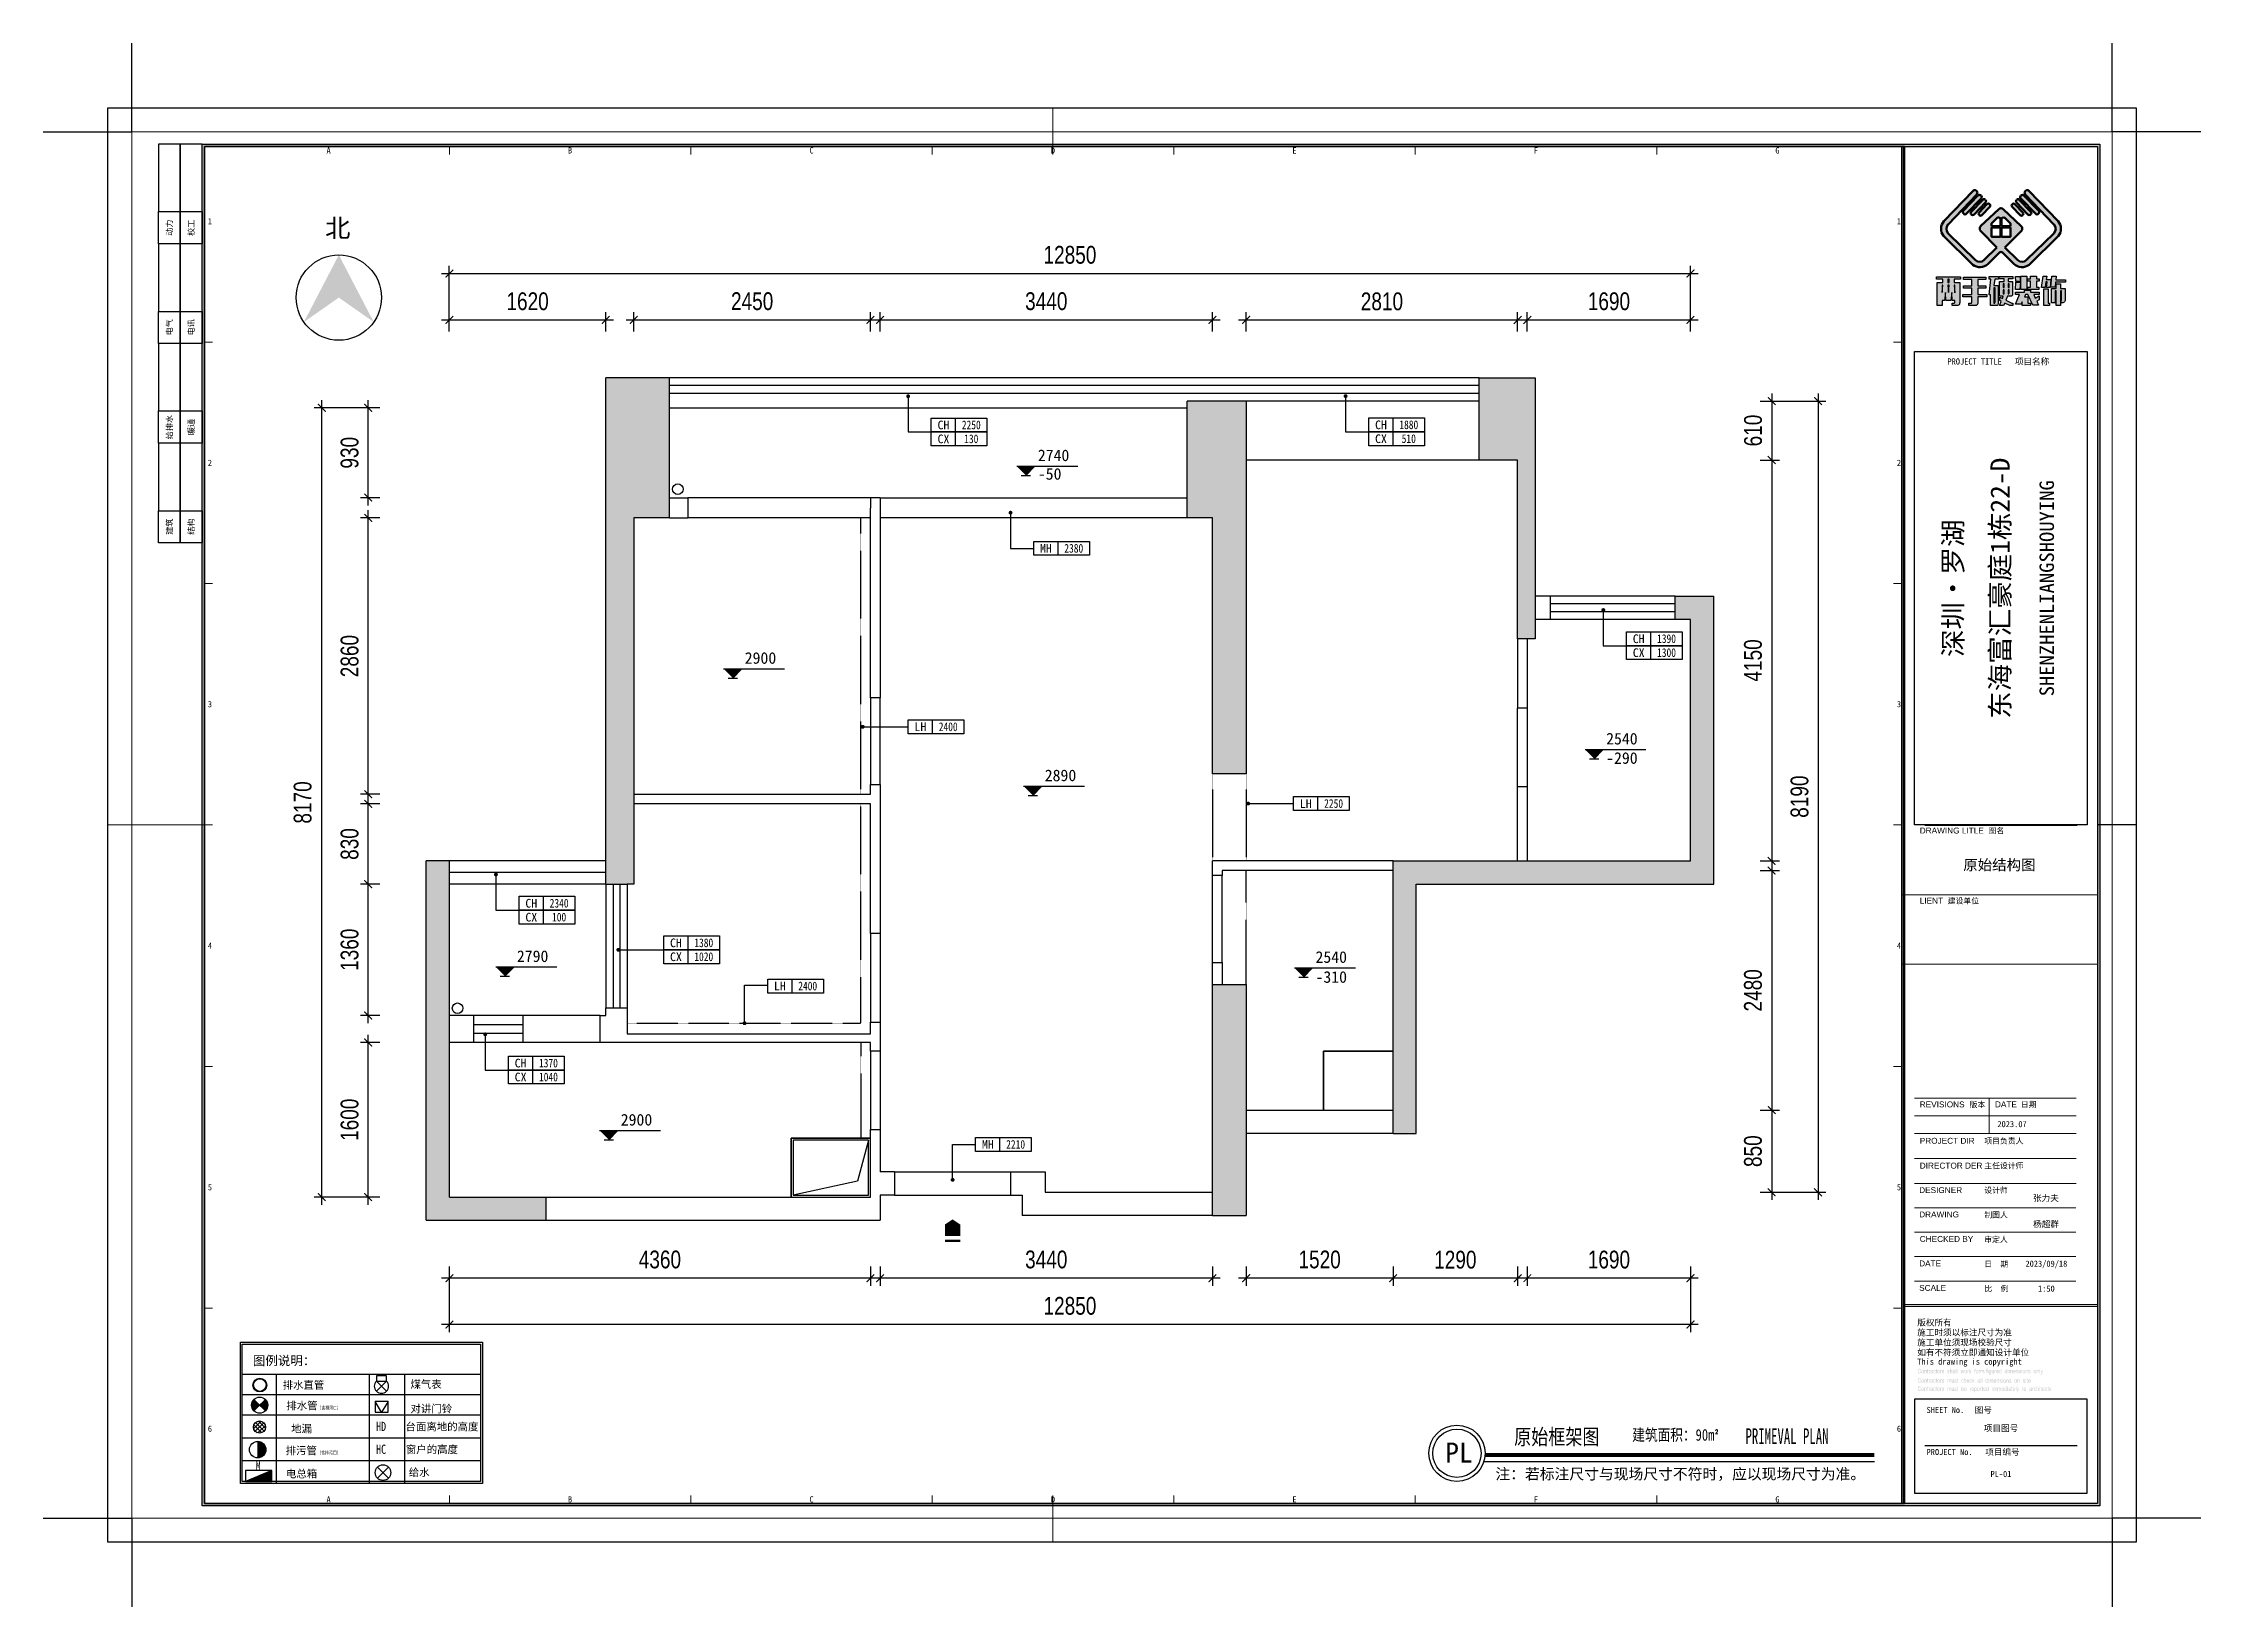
# Model space of a CAD drawing. Header units: millimetres. Extents: x -23568 to 99064, y -162914 to -58422.
# Drawn here: x -16309 to 6029, y -113019 to -96832 of the extents above; entities that cross this region are included whole.
import ezdxf
from ezdxf import colors
from ezdxf.entities.mleader import LeaderData, LeaderLine
from ezdxf.enums import TextEntityAlignment as Align
from ezdxf.math import Vec2, Vec3

# ---------------------------------------------------------------- set-up
doc = ezdxf.new("R2010")
doc.units = ezdxf.units.MM
doc.header["$LTSCALE"] = 0.01
doc.linetypes.add('ACAD_ISO03W100', pattern=[30, 12, -18])
for name, color, linetype in [('j家私', 153, 'Continuous'), ('layer 1', 7, 'Continuous'), ('LAYER4', 7, 'Continuous'), ('W-图框', 251, 'Continuous'), ('W-文字', 35, 'Continuous'), ('图例', 2, 'Continuous'), ('天花标高', 1, 'Continuous'), ('布局图框', 1, 'Continuous'), ('窗', 51, 'Continuous'), ('表格字体', 161, 'Continuous')]:
    doc.layers.add(name, color=color, linetype=linetype)
doc.styles.add('-宋体', font='simfang.ttf', dxfattribs={"width": 0.8})
doc.styles.add('A2图框$0$WMF-黑体0', font='simhei.ttf')
doc.styles.add('NAME-1', font='simhei.ttf')
doc.styles.get("Standard").update_dxf_attribs({"font": 'arial.ttf'})
doc.styles.add('WMF-Arial0', font='arial.ttf')
doc.styles.add('WMF-宋体0', font='')
doc.styles.add('WMF-黑体0', font='simhei.ttf')
doc.styles.add('品龙字体', font='')
doc.styles.add('宋体', font='')
doc.styles.add('尺寸标注', font='')
doc.styles.add('文字标注', font='', dxfattribs={"height": 1})
doc.styles.add('英文字体', font='stylu.ttf', dxfattribs={"width": 0.8})
doc.styles.add('黑体', font='simhei.ttf')
doc.styles.get('WMF-宋体0').set_extended_font_data('SimSun', bold=True)
doc.styles.get('品龙字体').set_extended_font_data('Microsoft YaHei')
doc.styles.get('宋体').set_extended_font_data('SimSun')
doc.styles.get('尺寸标注').set_extended_font_data('SimSun')
doc.styles.get('文字标注').set_extended_font_data('SimSun')
doc.dimstyles.new('t-60', dxfattribs={"dimscale": 80, "dimtxt": 2.3, "dimasz": 1, "dimexe": 1, "dimexo": 1, "dimgap": 0.5, "dimtad": 0, "dimdec": 0, "dimrnd": 5, "dimzin": 0, "dimdsep": 46, "dimtxsty": '英文字体', "dimblk": 'ARCHTICK', "dimcen": 0.09, "dimdle": 1, "dimclrd": 8, "dimclre": 8, "dimclrt": 2, "dimadec": 0, "dimazin": 0, "dimtfac": 1, "dimtdec": 0, "dimtix": 1, "dimtmove": 2, "dimatfit": 2, "dimldrblk": 'DOT', "dimfxl": 0, "dimtvp": 1, "dimtolj": 1, "dimtzin": 0, "dimarcsym": 0})

msp = doc.modelspace()

# ---------------------------------------------------------------- texts
at = {"color": 8, "style": '品龙字体'}
msp.add_text('北', height=191.3, rotation=359.95984, dxfattribs=at).set_placement((-13389.3, -98841.9))
at = {"color": 159, "lineweight": 0}
for s, height, style, p in [('DRAWING LITLE    ', 61.024, 'WMF-Arial0', (3119.1, -105013.3)), ('图名', 57.92, 'WMF-黑体0', (3831.5, -105013.3)), ('LIENT  ', 61.02, 'WMF-Arial0', (3119.1, -105739.9)), ('建设单位', 57.92, 'WMF-黑体0', (3408.7, -105739.9)), ('REVISIONS  ', 61.024, 'WMF-Arial0', (3119.1, -107848.5)), ('版本', 57.92, 'WMF-黑体0', (3635, -107848.5)), ('DATE  ', 61.02, 'WMF-Arial0', (3897.7, -107847.3)), ('日期', 57.92, 'WMF-黑体0', (4166.6, -107847.3)), ('PROJECT DIR  ', 61.024, 'WMF-Arial0', (3119.1, -108224.8)), ('项目负责人', 57.92, 'WMF-黑体0', (3787.5, -108224.8)), ('DIRECTOR DER  ', 61.024, 'WMF-Arial0', (3119.1, -108482.1)), ('主任设计师  ', 57.92, 'WMF-黑体0', (3787.5, -108482.1)), ('DESIGNER  ', 61.02, 'WMF-Arial0', (3113, -108735.5)), ('设计师', 57.92, 'WMF-黑体0', (3787.5, -108735.5)), ('DRAWING  ', 61.02, 'WMF-Arial0', (3113, -108987.6)), ('制图人', 57.92, 'WMF-黑体0', (3787.5, -108990.2)), ('CHECKED BY ', 61.024, 'WMF-Arial0', (3119.1, -109241)), ('审定人', 57.92, 'WMF-黑体0', (3787.5, -109244.9)), ('日  期', 57.92, 'WMF-黑体0', (3787.5, -109499.5)), ('比  例', 57.92, 'WMF-黑体0', (3787.5, -109754.2))]:
    msp.add_text(s, height=height, dxfattribs=dict(at, style=style)).set_placement(p)
at = {"color": 2, "lineweight": 0, "style": 'WMF-Arial0'}
for s, p in [('DATE  ', (3113, -109494.4)), ('SCALE  ', (3113, -109747.8))]:
    msp.add_text(s, height=61.02, dxfattribs=at).set_placement(p)
at = {"color": 2, "style": '宋体'}
for s, height, p in [('图例说明：', 94.87, (-14138, -110517.2)), ('排水直管', 79.06, (-13829.7, -110762.2)), ('煤气表', 79.06, (-12507, -110754.1)), ('排水管', 79.06, (-13791.7, -110976.1)), ('对讲门铃', 79.06, (-12506.2, -111006.9)), ('地漏', 79.06, (-13741.7, -111214.3)), ('台面离地的高度', 79.06, (-12557.1, -111193.5)), ('排污管', 79.06, (-13798.9, -111441.1)), ('窗户的高度', 79.06, (-12554.1, -111429.9)), ('电总箱', 79.06, (-13795.5, -111680.3)), ('给水', 79.06, (-12523.9, -111666.1))]:
    msp.add_text(s, height=height, dxfattribs=at).set_placement(p)
at = {"color": 2, "linetype": 'ByBlock', "style": '宋体', "width": 0.8}
for p in [(-13470.2, -110976.1), (-13471.6, -111441.1)]:
    msp.add_text('（含排污口）', height=36.24, dxfattribs=at).set_placement(p)
at = {"color": 7, "attachment_point": 1, "style": '-宋体'}
for s, insert, char_height, width in [('{\\C2;原始框架图 }', (-1079.9, -111178.1), 161.951, 2270.994), ('\\pt1080;{\\C2;建筑面积：90m\\fISOCPEUR|b0|i0|c0|p34;²}', (143.2, -111178.5), 120, 1362.596)]:
    msp.add_mtext(s, dxfattribs=dict(at, insert=insert, char_height=char_height, width=width))
at = {"color": 2, "lineweight": 0, "style": 'WMF-宋体0', "width": 1.05}
for tag, text, height, p in [('东海富汇豪庭1栋22-D', '项目地址', 198.82, (4049.9, -102474.9)), ('SHENZHENLIANGSHOUYING', '项目名称', 149.12, (4508.6, -102474.9)), ('深圳·罗湖', '项目名称', 198.82, (3563, -102474.9))]:
    msp.add_attdef(tag, text=text, height=height, rotation=90, dxfattribs=at).set_placement(p, align=Align.CENTER)
at = {"color": 2, "lineweight": 0, "style": 'WMF-黑体0'}
msp.add_attdef('原始结构图', text='图名', height=109.47, dxfattribs=at).set_placement((3943.7, -105336.5), align=Align.MIDDLE)
at = {"layer": 'LAYER4', "color": 215, "char_height": 120, "attachment_point": 1, "style": '黑体'}
for s, insert in [('2740', (-6011.5, -101038.7)), ('-50', (-6011.5, -101230.9)), ('2900', (-9046.1, -103136.4)), ('2540', (-127.7, -103971.7)), ('-290', (-127.7, -104172.3)), ('2890', (-5939.9, -104351.9)), ('2790', (-11404.9, -106223.5)), ('2540', (-3136.8, -106232.3)), ('-310', (-3136.8, -106438.6)), ('2900', (-10329.6, -107916.4))]:
    msp.add_mtext_dynamic_manual_height_columns(s, width=832.365, gutter_width=1875, heights=[0], dxfattribs=dict(at, insert=insert))
at = {"layer": 'W-图框', "color": 159, "lineweight": 0, "style": 'A2图框$0$WMF-黑体0'}
for s, height, p in [('PROJECT TITLE    ', 63.636, (3405.8, -100158.8)), ('                项目名称', 63.636, (3410.9, -100158.8)), ('版权所有', 63.64, (3093.2, -110107.6)), ('施工时须以标注尺寸为准', 63.636, (3093.2, -110210.7)), ('施工单位须现场校验尺寸', 63.636, (3093.2, -110313.9)), ('如有不符须立即通知设计单位', 63.636, (3093.2, -110417)), ('This drawing is copyright', 63.636, (3093.2, -110511.7)), ('SHEET No.', 63.64, (3189.9, -111012.7)), ('           图号', 63.636, (3212.5, -111012.7)), ('PROJECT No.', 63.636, (3189.9, -111447.6)), ('              项目编号', 63.636, (3191.3, -111447.6))]:
    msp.add_text(s, height=height, dxfattribs=at).set_placement(p)
at = {"layer": 'W-图框', "color": 2, "lineweight": 0, "style": 'A2图框$0$WMF-黑体0'}
for tag, text, p in [('2023.07', '日期', (4074.5, -108021.8)), ('张力夫', '日期', (4425.2, -108786.1)), ('杨超群', '日期', (4426.9, -109054.6)), ('2023/09/18', '日期', (4430, -109471.6)), ('1:50', '比例', (4430, -109725)), ('项目图号', '项目图号', (3960.1, -111169.8)), ('PL-01', '项目编号', (3960.1, -111644.3))]:
    msp.add_attdef(tag, text=text, height=63.64, dxfattribs=at).set_placement(p, align=Align.MIDDLE)
at = {"layer": '布局图框', "color": 2, "style": '尺寸标注', "width": 0.6}
msp.add_text('PRIMEVAL PLAN', height=161.951, dxfattribs=at).set_placement((1315.4, -111332.9))
msp.add_text('PRIMEVAL PLAN', height=161.951, dxfattribs=at).set_placement((1315.4, -111332.9))
at = {"layer": '布局图框', "color": 2, "style": '文字标注'}
for s, height, p in [('PL', 208.22, (-1793.3, -111526.1)), ('PL', 208.22, (-1793.3, -111526.1)), ('注：若标注尺寸与现场尺寸不符时，应以现场尺寸为准。', 112.284, (-1274.3, -111699.3))]:
    msp.add_text(s, height=height, dxfattribs=at).set_placement(p)

# ---------------------------------------------------------------- blocks, each defined once
blk = doc.blocks.new('_DOT')
at = {"color": 0, "linetype": 'ByBlock'}
blk.add_line((-0.5, 0), (-1, 0), dxfattribs=at)
at = {"color": 0, "linetype": 'ByBlock', "const_width": 0.5}
blk.add_lwpolyline([(-0.25, 0, 1), (0.25, 0, 1)], format="xyb", close=True, dxfattribs=at)
blk = doc.blocks.new('顶面标高')
at = {"layer": '表格字体', "color": 153}
blk.add_line((7, 2), (7, -2), dxfattribs=at)
blk.add_lwpolyline([(0, 2), (0, -2), (16, -2), (16, 2)], close=True, dxfattribs=at)
at = {"color": 7, "ltscale": 20, "style": 'NAME-1'}
blk.add_attdef('CH', text='', height=2.5, dxfattribs=at).set_placement((3.5, 0), align=Align.MIDDLE)
at = {"color": 7, "ltscale": 20, "style": 'NAME-1', "width": 0.8}
blk.add_attdef('3.000', text='', height=2.5, dxfattribs=at).set_placement((11.5, 0), align=Align.MIDDLE)
blk = doc.blocks.new('_ArchTick')
at = {"color": 0, "linetype": 'ByBlock', "const_width": 0.15}
blk.add_lwpolyline([(-0.5, -0.5), (0.5, 0.5)], dxfattribs=at)
blk = doc.blocks.new('*D82')
at = {"color": 8, "lineweight": -2, "transparency": 16777216}
for p, q in [((-12104, -99817), (-12104, -99617)), ((-10484, -99817), (-10484, -99617)), ((-12184, -99697), (-10404, -99697))]:
    blk.add_line(p, q, dxfattribs=at)
at = {"layer": 'Defpoints', "color": 0, "transparency": 16777216}
for p in [(-10484, -99697), (-12104, -99897), (-10484, -99897)]:
    blk.add_point(p, dxfattribs=at)
at = {"color": 8, "lineweight": -2, "transparency": 16777216, "xscale": 80, "yscale": 80, "zscale": 80, "rotation": 180}
blk.add_blockref('_ArchTick', (-12104, -99697), dxfattribs=at)
at = {"color": 8, "lineweight": -2, "transparency": 16777216, "xscale": 80, "yscale": 80, "zscale": 80}
blk.add_blockref('_ArchTick', (-10484, -99697), dxfattribs=at)
at = {"color": 2, "transparency": 16777216, "insert": (-11294, -99505), "char_height": 184, "attachment_point": 5, "style": '英文字体'}
blk.add_mtext('\\A1;1620', dxfattribs=at)
blk = doc.blocks.new('*D83')
at = {"color": 8, "lineweight": -2, "transparency": 16777216}
for p, q in [((-10194, -99817), (-10194, -99617)), ((-7744, -99817), (-7744, -99617)), ((-10274, -99697), (-7664, -99697))]:
    blk.add_line(p, q, dxfattribs=at)
at = {"layer": 'Defpoints', "color": 0, "transparency": 16777216}
for p in [(-7744, -99697), (-10194, -99897), (-7744, -99897)]:
    blk.add_point(p, dxfattribs=at)
at = {"color": 8, "lineweight": -2, "transparency": 16777216, "xscale": 80, "yscale": 80, "zscale": 80, "rotation": 180}
blk.add_blockref('_ArchTick', (-10194, -99697), dxfattribs=at)
at = {"color": 8, "lineweight": -2, "transparency": 16777216, "xscale": 80, "yscale": 80, "zscale": 80}
blk.add_blockref('_ArchTick', (-7744, -99697), dxfattribs=at)
at = {"color": 2, "transparency": 16777216, "insert": (-8969, -99504), "char_height": 184, "attachment_point": 5, "style": '英文字体'}
blk.add_mtext('\\A1;2450', dxfattribs=at)
blk = doc.blocks.new('*D84')
at = {"color": 8, "lineweight": -2, "transparency": 16777216}
for p, q in [((-7644, -99817), (-7644, -99617)), ((-4204, -99817), (-4204, -99617)), ((-7724, -99697), (-4124, -99697))]:
    blk.add_line(p, q, dxfattribs=at)
at = {"layer": 'Defpoints', "color": 0, "transparency": 16777216}
for p in [(-4204, -99697), (-7644, -99897), (-4204, -99897)]:
    blk.add_point(p, dxfattribs=at)
at = {"color": 8, "lineweight": -2, "transparency": 16777216, "xscale": 80, "yscale": 80, "zscale": 80, "rotation": 180}
blk.add_blockref('_ArchTick', (-7644, -99697), dxfattribs=at)
at = {"color": 8, "lineweight": -2, "transparency": 16777216, "xscale": 80, "yscale": 80, "zscale": 80}
blk.add_blockref('_ArchTick', (-4204, -99697), dxfattribs=at)
at = {"color": 2, "transparency": 16777216, "insert": (-5924, -99504), "char_height": 184, "attachment_point": 5, "style": '英文字体'}
blk.add_mtext('\\A1;3440', dxfattribs=at)
blk = doc.blocks.new('*D85')
at = {"color": 8, "lineweight": -2, "transparency": 16777216}
for p, q in [((-3854, -99817), (-3854, -99617)), ((-1044, -99817), (-1044, -99617)), ((-3934, -99697), (-964, -99697))]:
    blk.add_line(p, q, dxfattribs=at)
at = {"layer": 'Defpoints', "color": 0, "transparency": 16777216}
for p in [(-1044, -99697), (-3854, -99897), (-1044, -99897)]:
    blk.add_point(p, dxfattribs=at)
at = {"color": 8, "lineweight": -2, "transparency": 16777216, "xscale": 80, "yscale": 80, "zscale": 80, "rotation": 180}
blk.add_blockref('_ArchTick', (-3854, -99697), dxfattribs=at)
at = {"color": 8, "lineweight": -2, "transparency": 16777216, "xscale": 80, "yscale": 80, "zscale": 80}
blk.add_blockref('_ArchTick', (-1044, -99697), dxfattribs=at)
at = {"color": 2, "transparency": 16777216, "insert": (-2449, -99506), "char_height": 184, "attachment_point": 5, "style": '英文字体'}
blk.add_mtext('\\A1;2810', dxfattribs=at)
blk = doc.blocks.new('*D86')
at = {"color": 8, "lineweight": -2, "transparency": 16777216}
for p, q in [((-944, -99817), (-944, -99617)), ((746, -99817), (746, -99617)), ((-1024, -99697), (826, -99697))]:
    blk.add_line(p, q, dxfattribs=at)
at = {"layer": 'Defpoints', "color": 0, "transparency": 16777216}
for p in [(746, -99697), (-944, -99897), (746, -99897)]:
    blk.add_point(p, dxfattribs=at)
at = {"color": 8, "lineweight": -2, "transparency": 16777216, "xscale": 80, "yscale": 80, "zscale": 80, "rotation": 180}
blk.add_blockref('_ArchTick', (-944, -99697), dxfattribs=at)
at = {"color": 8, "lineweight": -2, "transparency": 16777216, "xscale": 80, "yscale": 80, "zscale": 80}
blk.add_blockref('_ArchTick', (746, -99697), dxfattribs=at)
at = {"color": 2, "transparency": 16777216, "insert": (-99, -99505), "char_height": 184, "attachment_point": 5, "style": '英文字体'}
blk.add_mtext('\\A1;1690', dxfattribs=at)
blk = doc.blocks.new('*D87')
at = {"color": 8, "lineweight": -2, "transparency": 16777216}
for p, q in [((1586, -100457), (1586, -101227)), ((1466, -100537), (1666, -100537)), ((1466, -101147), (1666, -101147))]:
    blk.add_line(p, q, dxfattribs=at)
at = {"layer": 'Defpoints', "color": 0, "transparency": 16777216}
for p in [(1386, -100537), (1386, -101147), (1586, -101147)]:
    blk.add_point(p, dxfattribs=at)
at = {"color": 8, "lineweight": -2, "transparency": 16777216, "xscale": 80, "yscale": 80, "zscale": 80}
for p, rotation in [((1586, -100537), 90), ((1586, -101147), 270)]:
    blk.add_blockref('_ArchTick', p, dxfattribs=dict(at, rotation=rotation))
at = {"color": 2, "transparency": 16777216, "insert": (1394, -100842), "char_height": 184, "attachment_point": 5, "rotation": 90, "style": '英文字体'}
blk.add_mtext('\\A1;610', dxfattribs=at)
blk = doc.blocks.new('*D88')
at = {"color": 8, "lineweight": -2, "transparency": 16777216}
for p, q in [((1466, -101147), (1666, -101147)), ((1586, -101067), (1586, -105377)), ((1466, -105297), (1666, -105297))]:
    blk.add_line(p, q, dxfattribs=at)
at = {"layer": 'Defpoints', "color": 0, "transparency": 16777216}
for p in [(1386, -101147), (1386, -105297), (1586, -105297)]:
    blk.add_point(p, dxfattribs=at)
at = {"color": 8, "lineweight": -2, "transparency": 16777216, "xscale": 80, "yscale": 80, "zscale": 80}
for p, rotation in [((1586, -101147), 90), ((1586, -105297), 270)]:
    blk.add_blockref('_ArchTick', p, dxfattribs=dict(at, rotation=rotation))
at = {"color": 2, "transparency": 16777216, "insert": (1393, -103222), "char_height": 184, "attachment_point": 5, "rotation": 90, "style": '英文字体'}
blk.add_mtext('\\A1;4150', dxfattribs=at)
blk = doc.blocks.new('*D89')
at = {"color": 8, "lineweight": -2, "transparency": 16777216}
for p, q in [((1466, -105397), (1666, -105397)), ((1586, -105317), (1586, -107957)), ((1466, -107877), (1666, -107877))]:
    blk.add_line(p, q, dxfattribs=at)
at = {"layer": 'Defpoints', "color": 0, "transparency": 16777216}
for p in [(1386, -105397), (1386, -107877), (1586, -107877)]:
    blk.add_point(p, dxfattribs=at)
at = {"color": 8, "lineweight": -2, "transparency": 16777216, "xscale": 80, "yscale": 80, "zscale": 80}
for p, rotation in [((1586, -105397), 90), ((1586, -107877), 270)]:
    blk.add_blockref('_ArchTick', p, dxfattribs=dict(at, rotation=rotation))
at = {"color": 2, "transparency": 16777216, "insert": (1393, -106637), "char_height": 184, "attachment_point": 5, "rotation": 90, "style": '英文字体'}
blk.add_mtext('\\A1;2480', dxfattribs=at)
blk = doc.blocks.new('*D90')
at = {"color": 8, "lineweight": -2, "transparency": 16777216}
for p, q in [((1466, -107877), (1666, -107877)), ((1586, -107797), (1586, -108807)), ((1466, -108727), (1666, -108727))]:
    blk.add_line(p, q, dxfattribs=at)
at = {"layer": 'Defpoints', "color": 0, "transparency": 16777216}
for p in [(1386, -107877), (1386, -108727), (1586, -108727)]:
    blk.add_point(p, dxfattribs=at)
at = {"color": 8, "lineweight": -2, "transparency": 16777216, "xscale": 80, "yscale": 80, "zscale": 80}
for p, rotation in [((1586, -107877), 90), ((1586, -108727), 270)]:
    blk.add_blockref('_ArchTick', p, dxfattribs=dict(at, rotation=rotation))
at = {"color": 2, "transparency": 16777216, "insert": (1393, -108302), "char_height": 184, "attachment_point": 5, "rotation": 90, "style": '英文字体'}
blk.add_mtext('\\A1;850', dxfattribs=at)
blk = doc.blocks.new('*D91')
at = {"color": 8, "lineweight": -2, "transparency": 16777216}
for p, q in [((826, -109617), (-1024, -109617)), ((-944, -109497), (-944, -109697)), ((746, -109497), (746, -109697))]:
    blk.add_line(p, q, dxfattribs=at)
at = {"layer": 'Defpoints', "color": 0, "transparency": 16777216}
for p in [(-944, -109417), (746, -109417), (-944, -109617)]:
    blk.add_point(p, dxfattribs=at)
at = {"color": 8, "lineweight": -2, "transparency": 16777216, "xscale": 80, "yscale": 80, "zscale": 80, "rotation": 180}
blk.add_blockref('_ArchTick', (-944, -109617), dxfattribs=at)
at = {"color": 8, "lineweight": -2, "transparency": 16777216, "xscale": 80, "yscale": 80, "zscale": 80}
blk.add_blockref('_ArchTick', (746, -109617), dxfattribs=at)
at = {"color": 2, "transparency": 16777216, "insert": (-99, -109425), "char_height": 184, "attachment_point": 5, "style": '英文字体'}
blk.add_mtext('\\A1;1690', dxfattribs=at)
blk = doc.blocks.new('*D92')
at = {"color": 8, "lineweight": -2, "transparency": 16777216}
for p, q in [((-2254, -109617), (-3934, -109617)), ((-3854, -109497), (-3854, -109697)), ((-2334, -109497), (-2334, -109697))]:
    blk.add_line(p, q, dxfattribs=at)
at = {"layer": 'Defpoints', "color": 0, "transparency": 16777216}
for p in [(-3854, -109417), (-2334, -109417), (-3854, -109617)]:
    blk.add_point(p, dxfattribs=at)
at = {"color": 8, "lineweight": -2, "transparency": 16777216, "xscale": 80, "yscale": 80, "zscale": 80, "rotation": 180}
blk.add_blockref('_ArchTick', (-3854, -109617), dxfattribs=at)
at = {"color": 8, "lineweight": -2, "transparency": 16777216, "xscale": 80, "yscale": 80, "zscale": 80}
blk.add_blockref('_ArchTick', (-2334, -109617), dxfattribs=at)
at = {"color": 2, "transparency": 16777216, "insert": (-3094, -109424), "char_height": 184, "attachment_point": 5, "style": '英文字体'}
blk.add_mtext('\\A1;1520', dxfattribs=at)
blk = doc.blocks.new('*D93')
at = {"color": 8, "lineweight": -2, "transparency": 16777216}
for p, q in [((-964, -109617), (-2414, -109617)), ((-2334, -109497), (-2334, -109697)), ((-1044, -109497), (-1044, -109697))]:
    blk.add_line(p, q, dxfattribs=at)
at = {"layer": 'Defpoints', "color": 0, "transparency": 16777216}
for p in [(-2334, -109417), (-1044, -109417), (-2334, -109617)]:
    blk.add_point(p, dxfattribs=at)
at = {"color": 8, "lineweight": -2, "transparency": 16777216, "xscale": 80, "yscale": 80, "zscale": 80, "rotation": 180}
blk.add_blockref('_ArchTick', (-2334, -109617), dxfattribs=at)
at = {"color": 8, "lineweight": -2, "transparency": 16777216, "xscale": 80, "yscale": 80, "zscale": 80}
blk.add_blockref('_ArchTick', (-1044, -109617), dxfattribs=at)
at = {"color": 2, "transparency": 16777216, "insert": (-1689, -109426), "char_height": 184, "attachment_point": 5, "style": '英文字体'}
blk.add_mtext('\\A1;1290', dxfattribs=at)
blk = doc.blocks.new('*D94')
at = {"color": 8, "lineweight": -2, "transparency": 16777216}
for p, q in [((-4124, -109617), (-7724, -109617)), ((-7644, -109497), (-7644, -109697)), ((-4204, -109497), (-4204, -109697))]:
    blk.add_line(p, q, dxfattribs=at)
at = {"layer": 'Defpoints', "color": 0, "transparency": 16777216}
for p in [(-7644, -109417), (-4204, -109417), (-7644, -109617)]:
    blk.add_point(p, dxfattribs=at)
at = {"color": 8, "lineweight": -2, "transparency": 16777216, "xscale": 80, "yscale": 80, "zscale": 80, "rotation": 180}
blk.add_blockref('_ArchTick', (-7644, -109617), dxfattribs=at)
at = {"color": 8, "lineweight": -2, "transparency": 16777216, "xscale": 80, "yscale": 80, "zscale": 80}
blk.add_blockref('_ArchTick', (-4204, -109617), dxfattribs=at)
at = {"color": 2, "transparency": 16777216, "insert": (-5924, -109424), "char_height": 184, "attachment_point": 5, "style": '英文字体'}
blk.add_mtext('\\A1;3440', dxfattribs=at)
blk = doc.blocks.new('*D95')
at = {"color": 8, "lineweight": -2, "transparency": 16777216}
for p, q in [((-7664, -109617), (-12184, -109617)), ((-12104, -109497), (-12104, -109697)), ((-7744, -109497), (-7744, -109697))]:
    blk.add_line(p, q, dxfattribs=at)
at = {"layer": 'Defpoints', "color": 0, "transparency": 16777216}
for p in [(-12104, -109417), (-7744, -109417), (-12104, -109617)]:
    blk.add_point(p, dxfattribs=at)
at = {"color": 8, "lineweight": -2, "transparency": 16777216, "xscale": 80, "yscale": 80, "zscale": 80, "rotation": 180}
blk.add_blockref('_ArchTick', (-12104, -109617), dxfattribs=at)
at = {"color": 8, "lineweight": -2, "transparency": 16777216, "xscale": 80, "yscale": 80, "zscale": 80}
blk.add_blockref('_ArchTick', (-7744, -109617), dxfattribs=at)
at = {"color": 2, "transparency": 16777216, "insert": (-9924, -109424), "char_height": 184, "attachment_point": 5, "style": '英文字体'}
blk.add_mtext('\\A1;4360', dxfattribs=at)
blk = doc.blocks.new('*D96')
at = {"color": 8, "lineweight": -2, "transparency": 16777216}
for p, q in [((-12824, -107177), (-13024, -107177)), ((-12944, -108857), (-12944, -107097)), ((-12824, -108777), (-13024, -108777))]:
    blk.add_line(p, q, dxfattribs=at)
at = {"layer": 'Defpoints', "color": 0, "transparency": 16777216}
for p in [(-12944, -107177), (-12744, -107177), (-12744, -108777)]:
    blk.add_point(p, dxfattribs=at)
at = {"color": 8, "lineweight": -2, "transparency": 16777216, "xscale": 80, "yscale": 80, "zscale": 80}
for p, rotation in [((-12944, -107177), 90), ((-12944, -108777), 270)]:
    blk.add_blockref('_ArchTick', p, dxfattribs=dict(at, rotation=rotation))
at = {"color": 2, "transparency": 16777216, "insert": (-13136, -107977), "char_height": 184, "attachment_point": 5, "rotation": 90, "style": '英文字体'}
blk.add_mtext('\\A1;1600', dxfattribs=at)
blk = doc.blocks.new('*D97')
at = {"color": 8, "lineweight": -2, "transparency": 16777216}
for p, q in [((-12824, -105537), (-13024, -105537)), ((-12944, -106977), (-12944, -105457)), ((-12824, -106897), (-13024, -106897))]:
    blk.add_line(p, q, dxfattribs=at)
at = {"layer": 'Defpoints', "color": 0, "transparency": 16777216}
for p in [(-12944, -105537), (-12744, -105537), (-12744, -106897)]:
    blk.add_point(p, dxfattribs=at)
at = {"color": 8, "lineweight": -2, "transparency": 16777216, "xscale": 80, "yscale": 80, "zscale": 80}
for p, rotation in [((-12944, -105537), 90), ((-12944, -106897), 270)]:
    blk.add_blockref('_ArchTick', p, dxfattribs=dict(at, rotation=rotation))
at = {"color": 2, "transparency": 16777216, "insert": (-13136, -106217), "char_height": 184, "attachment_point": 5, "rotation": 90, "style": '英文字体'}
blk.add_mtext('\\A1;1360', dxfattribs=at)
blk = doc.blocks.new('*D98')
at = {"color": 8, "lineweight": -2, "transparency": 16777216}
for p, q in [((-12824, -101747), (-13024, -101747)), ((-12944, -104687), (-12944, -101667)), ((-12824, -104607), (-13024, -104607))]:
    blk.add_line(p, q, dxfattribs=at)
at = {"layer": 'Defpoints', "color": 0, "transparency": 16777216}
for p in [(-12944, -101747), (-12744, -101747), (-12744, -104607)]:
    blk.add_point(p, dxfattribs=at)
at = {"color": 8, "lineweight": -2, "transparency": 16777216, "xscale": 80, "yscale": 80, "zscale": 80}
for p, rotation in [((-12944, -101747), 90), ((-12944, -104607), 270)]:
    blk.add_blockref('_ArchTick', p, dxfattribs=dict(at, rotation=rotation))
at = {"color": 2, "transparency": 16777216, "insert": (-13136, -103177), "char_height": 184, "attachment_point": 5, "rotation": 90, "style": '英文字体'}
blk.add_mtext('\\A1;2860', dxfattribs=at)
blk = doc.blocks.new('*D99')
at = {"color": 8, "lineweight": -2, "transparency": 16777216}
for p, q in [((-12824, -100607), (-13024, -100607)), ((-12944, -101617), (-12944, -100527)), ((-12824, -101537), (-13024, -101537))]:
    blk.add_line(p, q, dxfattribs=at)
at = {"layer": 'Defpoints', "color": 0, "transparency": 16777216}
for p in [(-12944, -100607), (-12744, -100607), (-12744, -101537)]:
    blk.add_point(p, dxfattribs=at)
at = {"color": 8, "lineweight": -2, "transparency": 16777216, "xscale": 80, "yscale": 80, "zscale": 80}
for p, rotation in [((-12944, -100607), 90), ((-12944, -101537), 270)]:
    blk.add_blockref('_ArchTick', p, dxfattribs=dict(at, rotation=rotation))
at = {"color": 2, "transparency": 16777216, "insert": (-13136, -101072), "char_height": 184, "attachment_point": 5, "rotation": 90, "style": '英文字体'}
blk.add_mtext('\\A1;930', dxfattribs=at)
blk = doc.blocks.new('*D100')
at = {"color": 8, "lineweight": -2, "transparency": 16777216}
for p, q in [((-12824, -104707), (-13024, -104707)), ((-12944, -105617), (-12944, -104627)), ((-12824, -105537), (-13024, -105537))]:
    blk.add_line(p, q, dxfattribs=at)
at = {"layer": 'Defpoints', "color": 0, "transparency": 16777216}
for p in [(-12944, -104707), (-12744, -104707), (-12744, -105537)]:
    blk.add_point(p, dxfattribs=at)
at = {"color": 8, "lineweight": -2, "transparency": 16777216, "xscale": 80, "yscale": 80, "zscale": 80}
for p, rotation in [((-12944, -104707), 90), ((-12944, -105537), 270)]:
    blk.add_blockref('_ArchTick', p, dxfattribs=dict(at, rotation=rotation))
at = {"color": 2, "transparency": 16777216, "insert": (-13136, -105122), "char_height": 184, "attachment_point": 5, "rotation": 90, "style": '英文字体'}
blk.add_mtext('\\A1;830', dxfattribs=at)
blk = doc.blocks.new('*D101')
at = {"color": 8, "lineweight": -2, "transparency": 16777216}
for p, q in [((-12104, -99617), (-12104, -99137)), ((746, -99617), (746, -99137)), ((-12184, -99217), (826, -99217))]:
    blk.add_line(p, q, dxfattribs=at)
at = {"layer": 'Defpoints', "color": 0, "transparency": 16777216}
for p in [(746, -99217), (-12104, -99697), (746, -99697)]:
    blk.add_point(p, dxfattribs=at)
at = {"color": 8, "lineweight": -2, "transparency": 16777216, "xscale": 80, "yscale": 80, "zscale": 80, "rotation": 180}
blk.add_blockref('_ArchTick', (-12104, -99217), dxfattribs=at)
at = {"color": 8, "lineweight": -2, "transparency": 16777216, "xscale": 80, "yscale": 80, "zscale": 80}
blk.add_blockref('_ArchTick', (746, -99217), dxfattribs=at)
at = {"color": 2, "transparency": 16777216, "insert": (-5679, -99024), "char_height": 184, "attachment_point": 5, "style": '英文字体'}
blk.add_mtext('\\A1;12850', dxfattribs=at)
blk = doc.blocks.new('*D102')
at = {"color": 8, "lineweight": -2, "transparency": 16777216}
for p, q in [((2066, -100457), (2066, -108807)), ((1666, -100537), (2146, -100537)), ((1666, -108727), (2146, -108727))]:
    blk.add_line(p, q, dxfattribs=at)
at = {"layer": 'Defpoints', "color": 0, "transparency": 16777216}
for p in [(1586, -100537), (1586, -108727), (2066, -108727)]:
    blk.add_point(p, dxfattribs=at)
at = {"color": 8, "lineweight": -2, "transparency": 16777216, "xscale": 80, "yscale": 80, "zscale": 80}
for p, rotation in [((2066, -100537), 90), ((2066, -108727), 270)]:
    blk.add_blockref('_ArchTick', p, dxfattribs=dict(at, rotation=rotation))
at = {"color": 2, "transparency": 16777216, "insert": (1875, -104632), "char_height": 184, "attachment_point": 5, "rotation": 90, "style": '英文字体'}
blk.add_mtext('\\A1;8190', dxfattribs=at)
blk = doc.blocks.new('*D103')
at = {"color": 8, "lineweight": -2, "transparency": 16777216}
for p, q in [((-12104, -109697), (-12104, -110177)), ((746, -109697), (746, -110177)), ((826, -110097), (-12184, -110097))]:
    blk.add_line(p, q, dxfattribs=at)
at = {"layer": 'Defpoints', "color": 0, "transparency": 16777216}
for p in [(-12104, -109617), (746, -109617), (-12104, -110097)]:
    blk.add_point(p, dxfattribs=at)
at = {"color": 8, "lineweight": -2, "transparency": 16777216, "xscale": 80, "yscale": 80, "zscale": 80, "rotation": 180}
blk.add_blockref('_ArchTick', (-12104, -110097), dxfattribs=at)
at = {"color": 8, "lineweight": -2, "transparency": 16777216, "xscale": 80, "yscale": 80, "zscale": 80}
blk.add_blockref('_ArchTick', (746, -110097), dxfattribs=at)
at = {"color": 2, "transparency": 16777216, "insert": (-5679, -109904), "char_height": 184, "attachment_point": 5, "style": '英文字体'}
blk.add_mtext('\\A1;12850', dxfattribs=at)
blk = doc.blocks.new('*D104')
at = {"color": 8, "lineweight": -2, "transparency": 16777216}
for p, q in [((-13024, -100607), (-13504, -100607)), ((-13424, -108857), (-13424, -100527)), ((-13024, -108777), (-13504, -108777))]:
    blk.add_line(p, q, dxfattribs=at)
at = {"layer": 'Defpoints', "color": 0, "transparency": 16777216}
for p in [(-13424, -100607), (-12944, -100607), (-12944, -108777)]:
    blk.add_point(p, dxfattribs=at)
at = {"color": 8, "lineweight": -2, "transparency": 16777216, "xscale": 80, "yscale": 80, "zscale": 80}
for p, rotation in [((-13424, -100607), 90), ((-13424, -108777), 270)]:
    blk.add_blockref('_ArchTick', p, dxfattribs=dict(at, rotation=rotation))
at = {"color": 2, "transparency": 16777216, "insert": (-13622, -104692), "char_height": 184, "attachment_point": 5, "rotation": 90, "style": '英文字体'}
blk.add_mtext('\\A1;8170', dxfattribs=at)
blk = doc.blocks.new('ET634563464')
at = {"layer": 'W-图框', "linetype": 'ByBlock'}
h = blk.add_hatch(color=153, dxfattribs=at)
h.paths.add_polyline_path([(85816, 34916), (107555, 34916), (107555, 19319), (85816, 19319)])
h.paths.add_polyline_path([(85843, 34889), (107527, 34889), (107527, 19346), (85843, 19346)], flags=16)
blk.add_hatch(color=153, dxfattribs=at).paths.add_polyline_path([(105284, 34889), (105315, 34889), (105315, 19346), (105284, 19346)])
at = {"color": 153, "lineweight": 0}
for points in [[(107527, 26317), (105284, 26317)], [(107527, 25524), (105284, 25524)], [(105432, 23991), (107283, 23991)], [(106286, 23991), (106286, 23585)], [(105432, 23786), (107283, 23786)], [(105432, 23583), (107283, 23583)], [(105432, 23297), (107283, 23297)], [(105432, 23011), (107283, 23011)], [(105432, 22732), (107280, 22732)], [(105432, 22453), (107280, 22453)], [(105432, 22174), (107280, 22174)], [(105432, 21894), (107280, 21894)]]:
    blk.add_lwpolyline(points, dxfattribs=at)
at = {"layer": 'W-图框', "color": 2, "lineweight": 0}
for p, q in [((95563, 35331), (95563, 34795)), ((88649, 34795), (88649, 34889)), ((91415, 34795), (91415, 34889)), ((94180, 34795), (94180, 34889)), ((96946, 34795), (96946, 34889)), ((99712, 34795), (99712, 34889)), ((102478, 34795), (102478, 34889)), ((85843, 32649), (85937, 32649)), ((105190, 32649), (105284, 32649)), ((85843, 29883), (85937, 29883)), ((105190, 29883), (105284, 29883)), ((85937, 27118), (84737, 27118)), ((105284, 27118), (105190, 27118)), ((85843, 24352), (85937, 24352)), ((105190, 24352), (105284, 24352)), ((85843, 21586), (85937, 21586)), ((105190, 21586), (105284, 21586)), ((88649, 19346), (88649, 19440)), ((91415, 19346), (91415, 19440)), ((94180, 19346), (94180, 19440)), ((95563, 19440), (95563, 18904)), ((96946, 19346), (96946, 19440)), ((99712, 19346), (99712, 19440)), ((102478, 19346), (102478, 19440))]:
    blk.add_line(p, q, dxfattribs=at)
at = {"layer": 'W-图框', "color": 151, "lineweight": 0}
blk.add_line((107410, 34889), (105432, 34889), dxfattribs=at)
at = {"layer": 'W-图框', "color": 2, "linetype": 'ByBlock'}
blk.add_line((107970, 27118), (107527, 27118), dxfattribs=at)
at = {"layer": 'W-图框', "color": 153, "linetype": 'ByBlock'}
blk.add_line((105549, 20011), (107293, 20011), dxfattribs=at)
at = {"layer": 'W-图框', "color": 2, "ltscale": 0.01}
for points in [[(83997, 35055), (85013, 35055), (85013, 36072)], [(108710, 35055), (107693, 35055), (107693, 36072)], [(83997, 19180), (85013, 19180), (85013, 18164)], [(108710, 19180), (107693, 19180), (107693, 18164)]]:
    blk.add_lwpolyline(points, dxfattribs=at)
at = {"layer": 'W-图框', "color": 151, "linetype": 'ByBlock'}
blk.add_lwpolyline([(84737, 35331), (107970, 35331), (107970, 18904), (84737, 18904)], close=True, dxfattribs=at)
at = {"layer": 'W-图框', "color": 2, "lineweight": 0}
blk.add_lwpolyline([(85013, 35055), (107693, 35055), (107693, 19180), (85013, 19180)], close=True, dxfattribs=at)
at = {"layer": 'W-图框', "color": 153, "linetype": 'ByBlock'}
for points in [[(85318, 34916), (85318, 34142), (85567, 34142), (85567, 34916)], [(85567, 34916), (85567, 34142), (85816, 34142), (85816, 34916)], [(85816, 34916), (107555, 34916), (107555, 19319), (85816, 19319)], [(85843, 34889), (85843, 19346), (105315, 19346), (105315, 34889)], [(85843, 34889), (107527, 34889), (107527, 19346), (85843, 19346)], [(105284, 34889), (105315, 34889), (105315, 19346), (105284, 19346)], [(107527, 19346), (105315, 19346), (105315, 34889), (107527, 34889)], [(85318, 33775), (85318, 34142), (85567, 34142), (85567, 33775)], [(85567, 33775), (85567, 34142), (85816, 34142), (85816, 33775)], [(85318, 33775), (85318, 33000), (85567, 33000), (85567, 33775)], [(85567, 33775), (85567, 33000), (85816, 33000), (85816, 33775)], [(85318, 32633), (85318, 33000), (85567, 33000), (85567, 32633)], [(85567, 32633), (85567, 33000), (85816, 33000), (85816, 32633)], [(85318, 32633), (85318, 31859), (85567, 31859), (85567, 32633)], [(85567, 32633), (85567, 31859), (85816, 31859), (85816, 32633)], [(105432, 32540), (107410, 32540), (107410, 27118), (105432, 27118)], [(85318, 31492), (85318, 31859), (85567, 31859), (85567, 31492)], [(85567, 31492), (85567, 31859), (85816, 31859), (85816, 31492)], [(85318, 31492), (85318, 30717), (85567, 30717), (85567, 31492)], [(85567, 31492), (85567, 30717), (85816, 30717), (85816, 31492)], [(85318, 30350), (85318, 30717), (85567, 30717), (85567, 30350)], [(85567, 30350), (85567, 30717), (85816, 30717), (85816, 30350)], [(105432, 19464), (107410, 19464), (107410, 20541), (105432, 20541)]]:
    blk.add_lwpolyline(points, close=True, dxfattribs=at)
at = {"layer": 'W-图框', "color": 2, "lineweight": 0, "style": 'A2图框$0$WMF-黑体0'}
for s, p in [('A', (87266, 34843)), ('B', (90032, 34843)), ('C', (92798, 34843)), ('D', (95563, 34843)), ('E', (98329, 34843)), ('F', (101095, 34843)), ('G', (103861, 34843)), ('1', (85907, 34032)), ('1', (105253, 34032)), ('2', (85907, 31266)), ('2', (105253, 31266)), ('3', (85907, 28501)), ('3', (105253, 28501)), ('4', (85907, 25735)), ('4', (105253, 25735)), ('5', (85907, 22969)), ('5', (105253, 22969)), ('6', (85907, 20203)), ('6', (105253, 20203)), ('A', (87266, 19394)), ('B', (90032, 19394)), ('C', (92798, 19394)), ('D', (95563, 19394)), ('E', (98329, 19394)), ('F', (101095, 19394)), ('G', (103861, 19394))]:
    blk.add_text(s, height=70.4, dxfattribs=at).set_placement(p, align=Align.MIDDLE)
at = {"layer": 'W-图框', "color": 155, "lineweight": 0, "style": 'A2图框$0$WMF-黑体0'}
for s, p in [('动力', (85442, 33958)), ('校工', (85691, 33958)), ('电气', (85442, 32817)), ('电讯', (85691, 32817)), ('给排水', (85442, 31675)), ('暖通', (85691, 31675)), ('建筑', (85442, 30534)), ('结构', (85691, 30534))]:
    blk.add_text(s, height=66.4, rotation=90, dxfattribs=at).set_placement(p, align=Align.MIDDLE)
blk = doc.blocks.new('ejthdrg')
at = {"lineweight": 211}
h = blk.add_hatch(color=153, dxfattribs=at)
h.paths.add_polyline_path([(16981, 10134, 0.423868), (16956, 10134, 0.411106), (16955, 10109), (17029, 10032, 0.423868), (17054, 10032, 0.411106), (17055, 10057)], flags=17)
h.paths.add_polyline_path([(17021, 10177, 0.418658), (16998, 10177), (16995, 10174, 0.405752), (16995, 10152), (17102, 10038, 0.422727), (17128, 10038), (17129, 10039, 0.409783), (17130, 10064)], flags=17)
h.paths.add_polyline_path([(17065, 10215, 0.427006), (17037, 10215, 0.416551), (17036, 10187), (17172, 10047, 0.426273), (17200, 10047, 0.415823), (17201, 10075)], flags=17)
h.paths.add_polyline_path([(17112, 10259, 0.419023), (17080, 10259), (17077, 10256, 0.408179), (17077, 10225), (17344, 9947, -0.410793), (17343, 9863), (17090, 9616, -0.397324), (17008, 9614), (16888, 9733), (17041, 9887, 0.419801), (17040, 9930), (16872, 10090, 0.399861), (16831, 10090), (16662, 9930, 0.419801), (16662, 9887), (16814, 9733), (16696, 9616, -0.410139), (16612, 9616), (16360, 9863, -0.410793), (16359, 9947), (16626, 10225, 0.408179), (16625, 10256), (16622, 10259, 0.419023), (16591, 10259), (16320, 9978, 0.361228), (16316, 9839), (16588, 9571, 0.37227), (16731, 9580), (16837, 9686, -0.411302), (16865, 9686), (16971, 9580, 0.37227), (17114, 9571), (17387, 9839, 0.361228), (17383, 9978)])
h.paths.add_polyline_path([(16941, 9948), (16941, 9929), (16855, 9929), (16855, 10004), (16873, 10012, -0.294841), (16884, 10010), (16935, 9962, -0.207587)], flags=16)
h.paths.add_polyline_path([(16941, 9914), (16941, 9835, -0.414214), (16937, 9831), (16859, 9831, -0.414214), (16855, 9835), (16855, 9914, -0.414214), (16859, 9918), (16937, 9918, -0.414214)], flags=16)
h.paths.add_polyline_path([(16847, 10004), (16847, 9929), (16762, 9929), (16762, 9948, -0.207587), (16768, 9962), (16819, 10010, -0.294841), (16829, 10012)], flags=16)
h.paths.add_polyline_path([(16847, 9914), (16847, 9835, -0.414214), (16843, 9831), (16766, 9831, -0.414214), (16762, 9835), (16762, 9914, -0.414214), (16766, 9918), (16843, 9918, -0.414214)], flags=16)
h.paths.add_polyline_path([(16667, 10187, 0.416551), (16666, 10215, 0.427006), (16637, 10215), (16502, 10075, 0.415823), (16502, 10047, 0.426273), (16531, 10047)], flags=17)
h.paths.add_polyline_path([(16707, 10152, 0.405752), (16707, 10174), (16704, 10177, 0.418658), (16682, 10177), (16573, 10064, 0.409783), (16573, 10039), (16574, 10038, 0.422727), (16600, 10038)], flags=17)
h.paths.add_polyline_path([(16747, 10109, 0.411106), (16747, 10134, 0.423868), (16721, 10134), (16648, 10057, 0.411106), (16648, 10032, 0.423868), (16674, 10032)], flags=17)
at = {"layer": 'layer 1'}
h = blk.add_hatch(color=39, dxfattribs=at)
edge = h.paths.add_edge_path()
edge.add_spline(control_points=[(17412, 9217), (17412, 9217), (17428, 9217), (17428, 9217), (17428, 9217), (17432, 9217), (17436, 9219), (17439, 9221), (17439, 9221), (17442, 9224), (17445, 9227), (17447, 9232), (17447, 9232), (17449, 9236), (17450, 9241), (17450, 9246), (17450, 9246), (17450, 9246), (17450, 9350), (17450, 9350), (17450, 9350), (17450, 9350), (17407, 9350), (17407, 9350), (17407, 9350), (17407, 9350), (17407, 9393), (17407, 9393), (17407, 9393), (17407, 9393), (17366, 9393), (17366, 9393), (17366, 9393), (17366, 9393), (17366, 9350), (17366, 9350), (17366, 9350), (17366, 9350), (17323, 9350), (17323, 9350), (17323, 9350), (17323, 9350), (17323, 9217), (17323, 9217), (17323, 9217), (17323, 9217), (17357, 9217), (17357, 9217), (17357, 9217), (17357, 9217), (17357, 9328), (17357, 9328), (17357, 9328), (17357, 9328), (17366, 9328), (17366, 9328), (17366, 9328), (17366, 9328), (17366, 9191), (17366, 9191), (17366, 9191), (17366, 9191), (17407, 9191), (17407, 9191), (17407, 9191), (17407, 9191), (17407, 9328), (17407, 9328), (17407, 9328), (17407, 9328), (17416, 9328), (17416, 9328), (17416, 9328), (17416, 9328), (17416, 9242), (17416, 9242), (17416, 9242), (17416, 9241), (17416, 9241), (17415, 9240), (17415, 9240), (17415, 9240), (17415, 9239), (17414, 9239), (17414, 9239), (17414, 9239), (17412, 9239), (17412, 9239), (17412, 9239), (17412, 9239), (17412, 9217), (17412, 9217)], knot_values=[0, 0, 0, 0, 0.043478, 0.043478, 0.043478, 0.043478, 0.086957, 0.086957, 0.086957, 0.086957, 0.130435, 0.130435, 0.130435, 0.130435, 0.173913, 0.173913, 0.173913, 0.173913, 0.217391, 0.217391, 0.217391, 0.217391, 0.26087, 0.26087, 0.26087, 0.26087, 0.304348, 0.304348, 0.304348, 0.304348, 0.347826, 0.347826, 0.347826, 0.347826, 0.391304, 0.391304, 0.391304, 0.391304, 0.434783, 0.434783, 0.434783, 0.434783, 0.478261, 0.478261, 0.478261, 0.478261, 0.521739, 0.521739, 0.521739, 0.521739, 0.565217, 0.565217, 0.565217, 0.565217, 0.608696, 0.608696, 0.608696, 0.608696, 0.652174, 0.652174, 0.652174, 0.652174, 0.695652, 0.695652, 0.695652, 0.695652, 0.73913, 0.73913, 0.73913, 0.73913, 0.782609, 0.782609, 0.782609, 0.782609, 0.826087, 0.826087, 0.826087, 0.826087, 0.869565, 0.869565, 0.869565, 0.869565, 0.913043, 0.913043, 0.913043, 0.913043, 0.956522, 0.956522, 0.956522, 0.956522, 1, 1, 1, 1], degree=3, periodic=0)
edge = h.paths.add_edge_path()
edge.add_spline(control_points=[(17304, 9191), (17304, 9191), (17304, 9213), (17304, 9213), (17304, 9213), (17304, 9213), (17291, 9213), (17291, 9213), (17291, 9213), (17291, 9213), (17291, 9347), (17291, 9347), (17291, 9347), (17291, 9347), (17249, 9347), (17249, 9347), (17249, 9347), (17249, 9347), (17249, 9191), (17249, 9191), (17249, 9191), (17249, 9191), (17304, 9191), (17304, 9191)], knot_values=[0, 0, 0, 0, 0.166667, 0.166667, 0.166667, 0.166667, 0.333333, 0.333333, 0.333333, 0.333333, 0.5, 0.5, 0.5, 0.5, 0.666667, 0.666667, 0.666667, 0.666667, 0.833333, 0.833333, 0.833333, 0.833333, 1, 1, 1, 1], degree=3, periodic=0)
edge = h.paths.add_edge_path()
edge.add_spline(control_points=[(17263, 9358), (17263, 9358), (17270, 9412), (17270, 9412), (17270, 9412), (17270, 9412), (17282, 9412), (17282, 9412), (17282, 9412), (17282, 9412), (17275, 9358), (17275, 9358), (17275, 9358), (17275, 9358), (17309, 9358), (17309, 9358), (17309, 9358), (17309, 9358), (17317, 9434), (17317, 9434), (17317, 9434), (17317, 9434), (17273, 9434), (17273, 9434), (17273, 9434), (17273, 9434), (17278, 9466), (17278, 9466), (17278, 9466), (17278, 9466), (17244, 9466), (17244, 9466), (17244, 9466), (17244, 9466), (17230, 9358), (17230, 9358), (17230, 9358), (17230, 9358), (17263, 9358), (17263, 9358)], knot_values=[0, 0, 0, 0, 0.1, 0.1, 0.1, 0.1, 0.2, 0.2, 0.2, 0.2, 0.3, 0.3, 0.3, 0.3, 0.4, 0.4, 0.4, 0.4, 0.5, 0.5, 0.5, 0.5, 0.6, 0.6, 0.6, 0.6, 0.7, 0.7, 0.7, 0.7, 0.8, 0.8, 0.8, 0.8, 0.9, 0.9, 0.9, 0.9, 1, 1, 1, 1], degree=3, periodic=0)
edge = h.paths.add_edge_path()
edge.add_spline(control_points=[(17326, 9466), (17326, 9466), (17315, 9362), (17315, 9362), (17315, 9362), (17315, 9362), (17355, 9362), (17355, 9362), (17355, 9362), (17355, 9362), (17360, 9409), (17360, 9409), (17360, 9409), (17360, 9409), (17451, 9409), (17451, 9409), (17451, 9409), (17451, 9409), (17451, 9431), (17451, 9431), (17451, 9431), (17451, 9431), (17362, 9431), (17362, 9431), (17362, 9431), (17362, 9431), (17366, 9466), (17366, 9466), (17366, 9466), (17366, 9466), (17326, 9466), (17326, 9466)], knot_values=[0, 0, 0, 0, 0.125, 0.125, 0.125, 0.125, 0.25, 0.25, 0.25, 0.25, 0.375, 0.375, 0.375, 0.375, 0.5, 0.5, 0.5, 0.5, 0.625, 0.625, 0.625, 0.625, 0.75, 0.75, 0.75, 0.75, 0.875, 0.875, 0.875, 0.875, 1, 1, 1, 1], degree=3, periodic=0)
edge = h.paths.add_edge_path()
edge.add_spline(control_points=[(16986, 9294), (16986, 9294), (17025, 9294), (17025, 9294), (17025, 9294), (17025, 9294), (16985, 9204), (16985, 9204), (16985, 9204), (16985, 9204), (17040, 9204), (17040, 9204), (17040, 9204), (17040, 9204), (17050, 9225), (17050, 9225), (17050, 9225), (17050, 9225), (17050, 9190), (17050, 9190), (17050, 9190), (17050, 9190), (17126, 9190), (17126, 9190), (17126, 9190), (17126, 9190), (17126, 9213), (17126, 9213), (17126, 9213), (17126, 9213), (17102, 9213), (17102, 9213), (17102, 9213), (17102, 9213), (17102, 9271), (17102, 9271), (17102, 9271), (17102, 9271), (17070, 9271), (17070, 9271), (17070, 9271), (17070, 9271), (17080, 9294), (17080, 9294), (17080, 9294), (17080, 9294), (17102, 9294), (17102, 9294), (17102, 9294), (17102, 9294), (17147, 9195), (17147, 9195), (17147, 9195), (17147, 9195), (17202, 9195), (17202, 9195), (17202, 9195), (17202, 9195), (17185, 9232), (17185, 9232), (17185, 9232), (17185, 9232), (17206, 9245), (17206, 9245), (17206, 9245), (17206, 9245), (17206, 9281), (17206, 9281), (17206, 9281), (17206, 9281), (17171, 9261), (17171, 9261), (17171, 9261), (17171, 9261), (17156, 9294), (17156, 9294), (17156, 9294), (17156, 9294), (17206, 9294), (17206, 9294), (17206, 9294), (17206, 9294), (17206, 9316), (17206, 9316), (17206, 9316), (17206, 9316), (17125, 9316), (17125, 9316), (17125, 9316), (17125, 9316), (17125, 9335), (17125, 9335), (17125, 9335), (17125, 9335), (17071, 9335), (17071, 9335), (17071, 9335), (17071, 9335), (17071, 9316), (17071, 9316), (17071, 9316), (17071, 9316), (16986, 9316), (16986, 9316), (16986, 9316), (16986, 9316), (16986, 9294), (16986, 9294)], knot_values=[0, 0, 0, 0, 0.037037, 0.037037, 0.037037, 0.037037, 0.074074, 0.074074, 0.074074, 0.074074, 0.111111, 0.111111, 0.111111, 0.111111, 0.148148, 0.148148, 0.148148, 0.148148, 0.185185, 0.185185, 0.185185, 0.185185, 0.222222, 0.222222, 0.222222, 0.222222, 0.259259, 0.259259, 0.259259, 0.259259, 0.296296, 0.296296, 0.296296, 0.296296, 0.333333, 0.333333, 0.333333, 0.333333, 0.37037, 0.37037, 0.37037, 0.37037, 0.407407, 0.407407, 0.407407, 0.407407, 0.444444, 0.444444, 0.444444, 0.444444, 0.481481, 0.481481, 0.481481, 0.481481, 0.518519, 0.518519, 0.518519, 0.518519, 0.555556, 0.555556, 0.555556, 0.555556, 0.592593, 0.592593, 0.592593, 0.592593, 0.62963, 0.62963, 0.62963, 0.62963, 0.666667, 0.666667, 0.666667, 0.666667, 0.703704, 0.703704, 0.703704, 0.703704, 0.740741, 0.740741, 0.740741, 0.740741, 0.777778, 0.777778, 0.777778, 0.777778, 0.814815, 0.814815, 0.814815, 0.814815, 0.851852, 0.851852, 0.851852, 0.851852, 0.888889, 0.888889, 0.888889, 0.888889, 0.925926, 0.925926, 0.925926, 0.925926, 0.962963, 0.962963, 0.962963, 0.962963, 1, 1, 1, 1], degree=3, periodic=0)
edge = h.paths.add_edge_path()
edge.add_spline(control_points=[(17098, 9417), (17098, 9417), (17126, 9417), (17126, 9417), (17126, 9417), (17126, 9417), (17126, 9363), (17126, 9363), (17126, 9363), (17126, 9363), (17102, 9363), (17102, 9363), (17102, 9363), (17102, 9363), (17102, 9341), (17102, 9341), (17102, 9341), (17102, 9341), (17203, 9341), (17203, 9341), (17203, 9341), (17203, 9341), (17203, 9363), (17203, 9363), (17203, 9363), (17203, 9363), (17182, 9363), (17182, 9363), (17182, 9363), (17182, 9363), (17182, 9417), (17182, 9417), (17182, 9417), (17182, 9417), (17207, 9417), (17207, 9417), (17207, 9417), (17207, 9417), (17207, 9439), (17207, 9439), (17207, 9439), (17207, 9439), (17182, 9439), (17182, 9439), (17182, 9439), (17182, 9439), (17182, 9466), (17182, 9466), (17182, 9466), (17182, 9466), (17126, 9466), (17126, 9466), (17126, 9466), (17126, 9466), (17126, 9439), (17126, 9439), (17126, 9439), (17126, 9439), (17098, 9439), (17098, 9439), (17098, 9439), (17098, 9439), (17098, 9417), (17098, 9417)], knot_values=[0, 0, 0, 0, 0.0625, 0.0625, 0.0625, 0.0625, 0.125, 0.125, 0.125, 0.125, 0.1875, 0.1875, 0.1875, 0.1875, 0.25, 0.25, 0.25, 0.25, 0.3125, 0.3125, 0.3125, 0.3125, 0.375, 0.375, 0.375, 0.375, 0.4375, 0.4375, 0.4375, 0.4375, 0.5, 0.5, 0.5, 0.5, 0.5625, 0.5625, 0.5625, 0.5625, 0.625, 0.625, 0.625, 0.625, 0.6875, 0.6875, 0.6875, 0.6875, 0.75, 0.75, 0.75, 0.75, 0.8125, 0.8125, 0.8125, 0.8125, 0.875, 0.875, 0.875, 0.875, 0.9375, 0.9375, 0.9375, 0.9375, 1, 1, 1, 1], degree=3, periodic=0)
edge = h.paths.add_edge_path()
edge.add_spline(control_points=[(17036, 9341), (17036, 9341), (17091, 9341), (17091, 9341), (17091, 9341), (17091, 9341), (17091, 9466), (17091, 9466), (17091, 9466), (17091, 9466), (17036, 9466), (17036, 9466), (17036, 9466), (17036, 9466), (17036, 9341), (17036, 9341)], knot_values=[0, 0, 0, 0, 0.25, 0.25, 0.25, 0.25, 0.5, 0.5, 0.5, 0.5, 0.75, 0.75, 0.75, 0.75, 1, 1, 1, 1], degree=3, periodic=0)
edge = h.paths.add_edge_path()
edge.add_spline(control_points=[(16991, 9408), (16991, 9408), (16985, 9341), (16985, 9341), (16985, 9341), (16985, 9341), (17026, 9341), (17026, 9341), (17026, 9341), (17026, 9341), (17032, 9408), (17032, 9408), (17032, 9408), (17032, 9408), (16991, 9408), (16991, 9408)], knot_values=[0, 0, 0, 0, 0.25, 0.25, 0.25, 0.25, 0.5, 0.5, 0.5, 0.5, 0.75, 0.75, 0.75, 0.75, 1, 1, 1, 1], degree=3, periodic=0)
edge = h.paths.add_edge_path()
edge.add_spline(control_points=[(17032, 9415), (17032, 9415), (17026, 9462), (17026, 9462), (17026, 9462), (17026, 9462), (16985, 9462), (16985, 9462), (16985, 9462), (16985, 9462), (16991, 9415), (16991, 9415), (16991, 9415), (16991, 9415), (17032, 9415), (17032, 9415)], knot_values=[0, 0, 0, 0, 0.25, 0.25, 0.25, 0.25, 0.5, 0.5, 0.5, 0.5, 0.75, 0.75, 0.75, 0.75, 1, 1, 1, 1], degree=3, periodic=0)
edge = h.paths.add_edge_path()
edge.add_spline(control_points=[(16834, 9439), (16834, 9439), (16880, 9439), (16880, 9439), (16880, 9439), (16880, 9439), (16880, 9416), (16880, 9416), (16880, 9416), (16880, 9416), (16838, 9416), (16838, 9416), (16838, 9416), (16838, 9416), (16838, 9278), (16838, 9278), (16838, 9278), (16838, 9278), (16872, 9278), (16872, 9278), (16872, 9278), (16872, 9278), (16864, 9258), (16864, 9258), (16864, 9258), (16864, 9258), (16839, 9270), (16839, 9270), (16839, 9270), (16839, 9270), (16839, 9237), (16839, 9237), (16839, 9237), (16839, 9237), (16853, 9230), (16853, 9230), (16853, 9230), (16853, 9230), (16836, 9190), (16836, 9190), (16836, 9190), (16836, 9190), (16876, 9190), (16876, 9190), (16876, 9190), (16876, 9190), (16886, 9214), (16886, 9214), (16886, 9214), (16886, 9214), (16934, 9190), (16934, 9190), (16934, 9190), (16934, 9190), (16962, 9190), (16962, 9190), (16962, 9190), (16962, 9190), (16962, 9212), (16962, 9212), (16962, 9212), (16962, 9212), (16953, 9212), (16953, 9212), (16953, 9212), (16953, 9212), (16897, 9241), (16897, 9241), (16897, 9241), (16897, 9241), (16913, 9278), (16913, 9278), (16913, 9278), (16913, 9278), (16946, 9278), (16946, 9278), (16946, 9278), (16948, 9279), (16951, 9279), (16953, 9281), (16953, 9281), (16955, 9283), (16956, 9285), (16958, 9288), (16958, 9288), (16959, 9291), (16959, 9294), (16959, 9298), (16959, 9298), (16959, 9298), (16959, 9416), (16959, 9416), (16959, 9416), (16959, 9416), (16918, 9416), (16918, 9416), (16918, 9416), (16918, 9416), (16918, 9439), (16918, 9439), (16918, 9439), (16918, 9439), (16962, 9439), (16962, 9439), (16962, 9439), (16962, 9439), (16962, 9461), (16962, 9461), (16962, 9461), (16962, 9461), (16834, 9461), (16834, 9461), (16834, 9461), (16834, 9461), (16834, 9439), (16834, 9439)], knot_values=[0, 0, 0, 0, 0.034483, 0.034483, 0.034483, 0.034483, 0.068966, 0.068966, 0.068966, 0.068966, 0.103448, 0.103448, 0.103448, 0.103448, 0.137931, 0.137931, 0.137931, 0.137931, 0.172414, 0.172414, 0.172414, 0.172414, 0.206897, 0.206897, 0.206897, 0.206897, 0.241379, 0.241379, 0.241379, 0.241379, 0.275862, 0.275862, 0.275862, 0.275862, 0.310345, 0.310345, 0.310345, 0.310345, 0.344828, 0.344828, 0.344828, 0.344828, 0.37931, 0.37931, 0.37931, 0.37931, 0.413793, 0.413793, 0.413793, 0.413793, 0.448276, 0.448276, 0.448276, 0.448276, 0.482759, 0.482759, 0.482759, 0.482759, 0.517241, 0.517241, 0.517241, 0.517241, 0.551724, 0.551724, 0.551724, 0.551724, 0.586207, 0.586207, 0.586207, 0.586207, 0.62069, 0.62069, 0.62069, 0.62069, 0.655172, 0.655172, 0.655172, 0.655172, 0.689655, 0.689655, 0.689655, 0.689655, 0.724138, 0.724138, 0.724138, 0.724138, 0.758621, 0.758621, 0.758621, 0.758621, 0.793103, 0.793103, 0.793103, 0.793103, 0.827586, 0.827586, 0.827586, 0.827586, 0.862069, 0.862069, 0.862069, 0.862069, 0.896552, 0.896552, 0.896552, 0.896552, 0.931034, 0.931034, 0.931034, 0.931034, 0.965517, 0.965517, 0.965517, 0.965517, 1, 1, 1, 1], degree=3, periodic=0)
edge = h.paths.add_edge_path()
edge.add_spline(control_points=[(16740, 9438), (16740, 9438), (16758, 9438), (16758, 9438), (16758, 9438), (16758, 9438), (16740, 9290), (16740, 9290), (16740, 9290), (16740, 9290), (16755, 9290), (16755, 9290), (16755, 9290), (16755, 9290), (16755, 9190), (16755, 9190), (16755, 9190), (16755, 9190), (16810, 9190), (16810, 9190), (16810, 9190), (16813, 9190), (16816, 9192), (16818, 9194), (16818, 9194), (16821, 9197), (16823, 9200), (16824, 9204), (16824, 9204), (16825, 9208), (16826, 9213), (16826, 9218), (16826, 9218), (16826, 9218), (16826, 9378), (16826, 9378), (16826, 9378), (16826, 9378), (16786, 9378), (16786, 9378), (16786, 9378), (16786, 9378), (16793, 9438), (16793, 9438), (16793, 9438), (16793, 9438), (16829, 9438), (16829, 9438), (16829, 9438), (16829, 9438), (16829, 9460), (16829, 9460), (16829, 9460), (16829, 9460), (16740, 9460), (16740, 9460), (16740, 9460), (16740, 9460), (16740, 9438), (16740, 9438)], knot_values=[0, 0, 0, 0, 0.066667, 0.066667, 0.066667, 0.066667, 0.133333, 0.133333, 0.133333, 0.133333, 0.2, 0.2, 0.2, 0.2, 0.266667, 0.266667, 0.266667, 0.266667, 0.333333, 0.333333, 0.333333, 0.333333, 0.4, 0.4, 0.4, 0.4, 0.466667, 0.466667, 0.466667, 0.466667, 0.533333, 0.533333, 0.533333, 0.533333, 0.6, 0.6, 0.6, 0.6, 0.666667, 0.666667, 0.666667, 0.666667, 0.733333, 0.733333, 0.733333, 0.733333, 0.8, 0.8, 0.8, 0.8, 0.866667, 0.866667, 0.866667, 0.866667, 0.933333, 0.933333, 0.933333, 0.933333, 1, 1, 1, 1], degree=3, periodic=0)
edge = h.paths.add_edge_path(flags=16)
edge.add_spline(control_points=[(16796, 9221), (16795, 9219), (16795, 9217), (16794, 9215), (16794, 9215), (16793, 9213), (16792, 9213), (16791, 9213), (16791, 9213), (16791, 9213), (16786, 9213), (16786, 9213), (16786, 9213), (16786, 9213), (16786, 9356), (16786, 9356), (16786, 9356), (16786, 9356), (16796, 9356), (16796, 9356), (16796, 9356), (16796, 9356), (16796, 9221), (16796, 9221)], knot_values=[0, 0, 0, 0, 0.166667, 0.166667, 0.166667, 0.166667, 0.333333, 0.333333, 0.333333, 0.333333, 0.5, 0.5, 0.5, 0.5, 0.666667, 0.666667, 0.666667, 0.666667, 0.833333, 0.833333, 0.833333, 0.833333, 1, 1, 1, 1], degree=3, periodic=0)
edge = h.paths.add_edge_path(flags=16)
edge.add_spline(control_points=[(16927, 9394), (16927, 9394), (16927, 9359), (16927, 9359), (16927, 9359), (16927, 9359), (16918, 9359), (16918, 9359), (16918, 9359), (16918, 9359), (16918, 9394), (16918, 9394), (16918, 9394), (16918, 9394), (16927, 9394), (16927, 9394)], knot_values=[0, 0, 0, 0, 0.25, 0.25, 0.25, 0.25, 0.5, 0.5, 0.5, 0.5, 0.75, 0.75, 0.75, 0.75, 1, 1, 1, 1], degree=3, periodic=0)
edge = h.paths.add_edge_path(flags=16)
edge.add_spline(control_points=[(16871, 9337), (16871, 9337), (16880, 9337), (16880, 9337), (16880, 9337), (16880, 9337), (16880, 9301), (16880, 9301), (16880, 9301), (16880, 9301), (16871, 9301), (16871, 9301), (16871, 9301), (16871, 9301), (16871, 9337), (16871, 9337)], knot_values=[0, 0, 0, 0, 0.25, 0.25, 0.25, 0.25, 0.5, 0.5, 0.5, 0.5, 0.75, 0.75, 0.75, 0.75, 1, 1, 1, 1], degree=3, periodic=0)
edge = h.paths.add_edge_path(flags=16)
edge.add_spline(control_points=[(16871, 9394), (16871, 9394), (16880, 9394), (16880, 9394), (16880, 9394), (16880, 9394), (16880, 9359), (16880, 9359), (16880, 9359), (16880, 9359), (16871, 9359), (16871, 9359), (16871, 9359), (16871, 9359), (16871, 9394), (16871, 9394)], knot_values=[0, 0, 0, 0, 0.25, 0.25, 0.25, 0.25, 0.5, 0.5, 0.5, 0.5, 0.75, 0.75, 0.75, 0.75, 1, 1, 1, 1], degree=3, periodic=0)
edge = h.paths.add_edge_path(flags=16)
edge.add_spline(control_points=[(16927, 9309), (16927, 9307), (16926, 9305), (16925, 9303), (16925, 9303), (16924, 9301), (16922, 9301), (16921, 9301), (16921, 9301), (16921, 9301), (16918, 9301), (16918, 9301), (16918, 9301), (16918, 9301), (16918, 9337), (16918, 9337), (16918, 9337), (16918, 9337), (16927, 9337), (16927, 9337), (16927, 9337), (16927, 9337), (16927, 9309), (16927, 9309)], knot_values=[0, 0, 0, 0, 0.166667, 0.166667, 0.166667, 0.166667, 0.333333, 0.333333, 0.333333, 0.333333, 0.5, 0.5, 0.5, 0.5, 0.666667, 0.666667, 0.666667, 0.666667, 0.833333, 0.833333, 0.833333, 0.833333, 1, 1, 1, 1], degree=3, periodic=0)
edge = h.paths.add_edge_path()
edge.add_spline(control_points=[(16502, 9434), (16502, 9434), (16580, 9434), (16580, 9434), (16580, 9434), (16580, 9434), (16580, 9375), (16580, 9375), (16580, 9375), (16580, 9375), (16502, 9375), (16502, 9375), (16502, 9375), (16502, 9375), (16502, 9353), (16502, 9353), (16502, 9353), (16502, 9353), (16580, 9353), (16580, 9353), (16580, 9353), (16580, 9353), (16580, 9293), (16580, 9293), (16580, 9293), (16580, 9293), (16496, 9293), (16496, 9293), (16496, 9293), (16496, 9293), (16496, 9271), (16496, 9271), (16496, 9271), (16496, 9271), (16580, 9271), (16580, 9271), (16580, 9271), (16580, 9271), (16580, 9221), (16580, 9221), (16580, 9221), (16580, 9218), (16579, 9216), (16578, 9215), (16578, 9215), (16577, 9213), (16575, 9212), (16573, 9212), (16573, 9212), (16573, 9212), (16552, 9212), (16552, 9212), (16552, 9212), (16552, 9212), (16552, 9190), (16552, 9190), (16552, 9190), (16552, 9190), (16613, 9190), (16613, 9190), (16613, 9190), (16617, 9190), (16621, 9191), (16624, 9194), (16624, 9194), (16628, 9196), (16630, 9200), (16632, 9204), (16632, 9204), (16634, 9208), (16635, 9213), (16635, 9218), (16635, 9218), (16635, 9218), (16635, 9271), (16635, 9271), (16635, 9271), (16635, 9271), (16718, 9271), (16718, 9271), (16718, 9271), (16718, 9271), (16718, 9293), (16718, 9293), (16718, 9293), (16718, 9293), (16635, 9293), (16635, 9293), (16635, 9293), (16635, 9293), (16635, 9353), (16635, 9353), (16635, 9353), (16635, 9353), (16711, 9353), (16711, 9353), (16711, 9353), (16711, 9353), (16711, 9375), (16711, 9375), (16711, 9375), (16711, 9375), (16635, 9375), (16635, 9375), (16635, 9375), (16635, 9375), (16635, 9434), (16635, 9434), (16635, 9434), (16635, 9434), (16711, 9434), (16711, 9434), (16711, 9434), (16711, 9434), (16711, 9456), (16711, 9456), (16711, 9456), (16711, 9456), (16502, 9456), (16502, 9456), (16502, 9456), (16502, 9456), (16502, 9434), (16502, 9434)], knot_values=[0, 0, 0, 0, 0.032258, 0.032258, 0.032258, 0.032258, 0.064516, 0.064516, 0.064516, 0.064516, 0.096774, 0.096774, 0.096774, 0.096774, 0.129032, 0.129032, 0.129032, 0.129032, 0.16129, 0.16129, 0.16129, 0.16129, 0.193548, 0.193548, 0.193548, 0.193548, 0.225806, 0.225806, 0.225806, 0.225806, 0.258065, 0.258065, 0.258065, 0.258065, 0.290323, 0.290323, 0.290323, 0.290323, 0.322581, 0.322581, 0.322581, 0.322581, 0.354839, 0.354839, 0.354839, 0.354839, 0.387097, 0.387097, 0.387097, 0.387097, 0.419355, 0.419355, 0.419355, 0.419355, 0.451613, 0.451613, 0.451613, 0.451613, 0.483871, 0.483871, 0.483871, 0.483871, 0.516129, 0.516129, 0.516129, 0.516129, 0.548387, 0.548387, 0.548387, 0.548387, 0.580645, 0.580645, 0.580645, 0.580645, 0.612903, 0.612903, 0.612903, 0.612903, 0.645161, 0.645161, 0.645161, 0.645161, 0.677419, 0.677419, 0.677419, 0.677419, 0.709677, 0.709677, 0.709677, 0.709677, 0.741935, 0.741935, 0.741935, 0.741935, 0.774194, 0.774194, 0.774194, 0.774194, 0.806452, 0.806452, 0.806452, 0.806452, 0.83871, 0.83871, 0.83871, 0.83871, 0.870968, 0.870968, 0.870968, 0.870968, 0.903226, 0.903226, 0.903226, 0.903226, 0.935484, 0.935484, 0.935484, 0.935484, 0.967742, 0.967742, 0.967742, 0.967742, 1, 1, 1, 1], degree=3, periodic=0)
edge = h.paths.add_edge_path()
edge.add_spline(control_points=[(16421, 9221), (16421, 9219), (16420, 9217), (16419, 9215), (16419, 9215), (16418, 9213), (16416, 9213), (16414, 9213), (16414, 9213), (16414, 9213), (16397, 9213), (16397, 9213), (16397, 9213), (16397, 9213), (16397, 9190), (16397, 9190), (16397, 9190), (16397, 9190), (16445, 9190), (16445, 9190), (16445, 9190), (16449, 9191), (16452, 9192), (16456, 9194), (16456, 9194), (16459, 9197), (16462, 9200), (16464, 9204), (16464, 9204), (16466, 9208), (16467, 9213), (16467, 9218), (16467, 9218), (16467, 9218), (16467, 9405), (16467, 9405), (16467, 9405), (16467, 9405), (16416, 9405), (16416, 9405), (16416, 9405), (16416, 9405), (16416, 9436), (16416, 9436), (16416, 9436), (16416, 9436), (16473, 9436), (16473, 9436), (16473, 9436), (16473, 9436), (16473, 9458), (16473, 9458), (16473, 9458), (16473, 9458), (16251, 9458), (16251, 9458), (16251, 9458), (16251, 9458), (16251, 9436), (16251, 9436), (16251, 9436), (16251, 9436), (16309, 9436), (16309, 9436), (16309, 9436), (16309, 9436), (16309, 9405), (16309, 9405), (16309, 9405), (16309, 9405), (16257, 9405), (16257, 9405), (16257, 9405), (16257, 9405), (16257, 9190), (16257, 9190), (16257, 9190), (16257, 9190), (16303, 9190), (16303, 9190), (16303, 9190), (16303, 9190), (16303, 9238), (16303, 9238), (16303, 9238), (16303, 9238), (16326, 9238), (16326, 9238), (16326, 9238), (16326, 9238), (16333, 9314), (16333, 9314), (16333, 9314), (16333, 9314), (16338, 9238), (16338, 9238), (16338, 9238), (16338, 9238), (16385, 9238), (16385, 9238), (16385, 9238), (16385, 9238), (16392, 9314), (16392, 9314), (16392, 9314), (16392, 9314), (16397, 9238), (16397, 9238), (16397, 9238), (16397, 9238), (16421, 9238), (16421, 9238), (16421, 9238), (16421, 9238), (16421, 9221), (16421, 9221)], knot_values=[0, 0, 0, 0, 0.034483, 0.034483, 0.034483, 0.034483, 0.068966, 0.068966, 0.068966, 0.068966, 0.103448, 0.103448, 0.103448, 0.103448, 0.137931, 0.137931, 0.137931, 0.137931, 0.172414, 0.172414, 0.172414, 0.172414, 0.206897, 0.206897, 0.206897, 0.206897, 0.241379, 0.241379, 0.241379, 0.241379, 0.275862, 0.275862, 0.275862, 0.275862, 0.310345, 0.310345, 0.310345, 0.310345, 0.344828, 0.344828, 0.344828, 0.344828, 0.37931, 0.37931, 0.37931, 0.37931, 0.413793, 0.413793, 0.413793, 0.413793, 0.448276, 0.448276, 0.448276, 0.448276, 0.482759, 0.482759, 0.482759, 0.482759, 0.517241, 0.517241, 0.517241, 0.517241, 0.551724, 0.551724, 0.551724, 0.551724, 0.586207, 0.586207, 0.586207, 0.586207, 0.62069, 0.62069, 0.62069, 0.62069, 0.655172, 0.655172, 0.655172, 0.655172, 0.689655, 0.689655, 0.689655, 0.689655, 0.724138, 0.724138, 0.724138, 0.724138, 0.758621, 0.758621, 0.758621, 0.758621, 0.793103, 0.793103, 0.793103, 0.793103, 0.827586, 0.827586, 0.827586, 0.827586, 0.862069, 0.862069, 0.862069, 0.862069, 0.896552, 0.896552, 0.896552, 0.896552, 0.931034, 0.931034, 0.931034, 0.931034, 0.965517, 0.965517, 0.965517, 0.965517, 1, 1, 1, 1], degree=3, periodic=0)
edge = h.paths.add_edge_path(flags=16)
edge.add_spline(control_points=[(16368, 9382), (16368, 9382), (16362, 9313), (16362, 9313), (16362, 9313), (16362, 9313), (16357, 9382), (16357, 9382), (16357, 9382), (16357, 9382), (16368, 9382), (16368, 9382)], knot_values=[0, 0, 0, 0, 0.333333, 0.333333, 0.333333, 0.333333, 0.666667, 0.666667, 0.666667, 0.666667, 1, 1, 1, 1], degree=3, periodic=0)
edge = h.paths.add_edge_path(flags=16)
edge.add_spline(control_points=[(16357, 9436), (16357, 9436), (16368, 9436), (16368, 9436), (16368, 9436), (16368, 9436), (16368, 9405), (16368, 9405), (16368, 9405), (16368, 9405), (16357, 9405), (16357, 9405), (16357, 9405), (16357, 9405), (16357, 9436), (16357, 9436)], knot_values=[0, 0, 0, 0, 0.25, 0.25, 0.25, 0.25, 0.5, 0.5, 0.5, 0.5, 0.75, 0.75, 0.75, 0.75, 1, 1, 1, 1], degree=3, periodic=0)
edge = h.paths.add_edge_path(flags=16)
edge.add_spline(control_points=[(16303, 9382), (16303, 9382), (16309, 9382), (16309, 9382), (16309, 9382), (16309, 9382), (16303, 9312), (16303, 9312), (16303, 9312), (16303, 9312), (16303, 9382), (16303, 9382)], knot_values=[0, 0, 0, 0, 0.333333, 0.333333, 0.333333, 0.333333, 0.666667, 0.666667, 0.666667, 0.666667, 1, 1, 1, 1], degree=3, periodic=0)
edge = h.paths.add_edge_path(flags=16)
edge.add_spline(control_points=[(16421, 9382), (16421, 9382), (16421, 9308), (16421, 9308), (16421, 9308), (16421, 9308), (16416, 9382), (16416, 9382), (16416, 9382), (16416, 9382), (16421, 9382), (16421, 9382)], knot_values=[0, 0, 0, 0, 0.333333, 0.333333, 0.333333, 0.333333, 0.666667, 0.666667, 0.666667, 0.666667, 1, 1, 1, 1], degree=3, periodic=0)
at = {"color": 153, "lineweight": 211}
for p, q in [((16591, 10259), (16320, 9978)), ((16622, 10259), (16625, 10256)), ((17080, 10259), (17077, 10256)), ((17112, 10259), (17383, 9978)), ((16359, 9947), (16626, 10225)), ((16502, 10075), (16637, 10215)), ((16667, 10187), (16531, 10047)), ((16573, 10064), (16682, 10177)), ((16707, 10152), (16600, 10038)), ((16648, 10057), (16721, 10134)), ((16831, 10090), (16662, 9930)), ((16666, 10216), (16666, 10215)), ((16674, 10032), (16747, 10109)), ((16704, 10177), (16707, 10174)), ((16745, 10136), (16747, 10134)), ((16872, 10090), (17040, 9930)), ((16957, 10136), (16955, 10134)), ((17029, 10032), (16955, 10109)), ((17055, 10057), (16981, 10134)), ((16998, 10177), (16995, 10174)), ((16995, 10152), (17102, 10038)), ((17130, 10064), (17021, 10177)), ((17037, 10216), (17036, 10215)), ((17036, 10187), (17172, 10047)), ((17201, 10075), (17065, 10215)), ((17344, 9947), (17077, 10225)), ((16612, 9616), (16360, 9863)), ((16502, 10047), (16503, 10046)), ((16573, 10039), (16574, 10038)), ((16648, 10032), (16648, 10032)), ((16662, 9887), (16814, 9733)), ((16762, 9929), (16762, 9948)), ((16762, 9929), (16847, 9929)), ((16762, 9835), (16762, 9914)), ((16843, 9918), (16766, 9918)), ((16768, 9962), (16819, 10010)), ((16829, 10012), (16847, 10004)), ((16847, 10004), (16847, 9929)), ((16847, 9914), (16847, 9835)), ((16873, 10012), (16855, 10004)), ((16855, 10004), (16855, 9929)), ((16941, 9929), (16855, 9929)), ((16855, 9914), (16855, 9835)), ((16859, 9918), (16937, 9918)), ((16935, 9962), (16884, 10010)), ((17041, 9887), (16888, 9733)), ((16941, 9929), (16941, 9948)), ((16941, 9835), (16941, 9914)), ((17055, 10032), (17054, 10032)), ((17090, 9616), (17343, 9863)), ((17129, 10039), (17128, 10038)), ((17201, 10047), (17200, 10046)), ((16588, 9571), (16316, 9839)), ((16696, 9616), (16814, 9733)), ((16731, 9580), (16837, 9686)), ((16843, 9831), (16766, 9831)), ((16859, 9831), (16937, 9831)), ((16971, 9580), (16865, 9686)), ((17008, 9614), (16888, 9733)), ((17114, 9571), (17387, 9839))]:
    blk.add_line(p, q, dxfattribs=at)
for centre, radius, start, end in [((16607, 10244), 21.9, 45, 135.9392), ((16610, 10241), 21.9, 316.1829, 45), ((17093, 10241), 21.9, 135, 223.8171), ((17096, 10244), 21.9, 44.0608, 135), ((16516, 10061), 19.9, 136.0292, 225), ((16586, 10052), 17.9, 135.8681, 225), ((16652, 10202), 19.9, 45, 136.0292), ((16661, 10045), 17.9, 136.2454, 225), ((16652, 10201), 19.9, 316.0051, 45), ((16693, 10166), 15.9, 45, 135.8681), ((16696, 10163), 15.9, 316.6603, 45), ((16734, 10122), 17.9, 45, 136.2454), ((16734, 10122), 17.9, 316.2454, 45), ((16851, 10068), 29.9, 46.4109, 133.5891), ((16968, 10122), 17.9, 135, 223.7546), ((16968, 10122), 17.9, 43.7546, 135), ((17007, 10163), 15.9, 135, 223.3397), ((17009, 10166), 15.9, 44.1319, 135), ((17050, 10201), 19.9, 135, 223.9949), ((17051, 10202), 19.9, 43.9708, 135), ((17042, 10045), 17.9, 315, 43.7546), ((17117, 10052), 17.9, 315, 44.1319), ((17187, 10061), 19.9, 315, 43.9708), ((16402, 9906), 109, 138.5419, 217.9864), ((16402, 9906), 59.7, 136.1829, 225.5131), ((16517, 10060), 19.9, 225, 316.0051), ((16587, 10051), 17.9, 225, 316.6603), ((16661, 10045), 17.9, 225, 316.2454), ((16683, 9908), 29.9, 133.5891, 224.6799), ((16782, 9948), 19.9, 133.0908, 180), ((16766, 9914), 3.98, 90, 180), ((16825, 10002), 9.95, 67.3801, 133.0908), ((16843, 9914), 3.98, 0, 90), ((16859, 9914), 3.98, 90, 180), ((16877, 10002), 9.95, 46.9092, 112.6199), ((16921, 9948), 19.9, 0, 46.9092), ((16937, 9914), 3.98, 0, 90), ((17042, 10045), 17.9, 223.7546, 315), ((17020, 9908), 29.9, 315.3201, 46.4109), ((17115, 10051), 17.9, 223.3397, 315), ((17186, 10060), 19.9, 223.9949, 315), ((17301, 9906), 59.7, 314.4869, 43.8171), ((17301, 9906), 109, 322.0136, 41.4581), ((16766, 9835), 3.98, 180, 270), ((16851, 9671), 19.9, 45.2851, 134.7149), ((16843, 9835), 3.98, 270, 0), ((16859, 9835), 3.98, 180, 270), ((16937, 9835), 3.98, 270, 0), ((16654, 9658), 109, 233.0397, 314.7149), ((16654, 9658), 59.7, 225.5131, 314.7149), ((17048, 9658), 109, 225.2851, 306.9603), ((17048, 9658), 59.8, 227.8522, 314.446)]:
    blk.add_arc(centre, radius, start, end, dxfattribs=at)
at = {"layer": 'layer 1', "color": 49}
for points, knots in [([(16421, 9221), (16421, 9219), (16420, 9217), (16419, 9215), (16419, 9215), (16418, 9213), (16416, 9213), (16414, 9213), (16414, 9213), (16414, 9213), (16397, 9213), (16397, 9213), (16397, 9213), (16397, 9213), (16397, 9190), (16397, 9190), (16397, 9190), (16397, 9190), (16445, 9190), (16445, 9190), (16445, 9190), (16449, 9191), (16452, 9192), (16456, 9194), (16456, 9194), (16459, 9197), (16462, 9200), (16464, 9204), (16464, 9204), (16466, 9208), (16467, 9213), (16467, 9218), (16467, 9218), (16467, 9218), (16467, 9405), (16467, 9405), (16467, 9405), (16467, 9405), (16416, 9405), (16416, 9405), (16416, 9405), (16416, 9405), (16416, 9436), (16416, 9436), (16416, 9436), (16416, 9436), (16473, 9436), (16473, 9436), (16473, 9436), (16473, 9436), (16473, 9458), (16473, 9458), (16473, 9458), (16473, 9458), (16251, 9458), (16251, 9458), (16251, 9458), (16251, 9458), (16251, 9436), (16251, 9436), (16251, 9436), (16251, 9436), (16309, 9436), (16309, 9436), (16309, 9436), (16309, 9436), (16309, 9405), (16309, 9405), (16309, 9405), (16309, 9405), (16257, 9405), (16257, 9405), (16257, 9405), (16257, 9405), (16257, 9190), (16257, 9190), (16257, 9190), (16257, 9190), (16303, 9190), (16303, 9190), (16303, 9190), (16303, 9190), (16303, 9238), (16303, 9238), (16303, 9238), (16303, 9238), (16326, 9238), (16326, 9238), (16326, 9238), (16326, 9238), (16333, 9314), (16333, 9314), (16333, 9314), (16333, 9314), (16338, 9238), (16338, 9238), (16338, 9238), (16338, 9238), (16385, 9238), (16385, 9238), (16385, 9238), (16385, 9238), (16392, 9314), (16392, 9314), (16392, 9314), (16392, 9314), (16397, 9238), (16397, 9238), (16397, 9238), (16397, 9238), (16421, 9238), (16421, 9238), (16421, 9238), (16421, 9238), (16421, 9221), (16421, 9221)], [0, 0, 0, 0, 0.034483, 0.034483, 0.034483, 0.034483, 0.068966, 0.068966, 0.068966, 0.068966, 0.103448, 0.103448, 0.103448, 0.103448, 0.137931, 0.137931, 0.137931, 0.137931, 0.172414, 0.172414, 0.172414, 0.172414, 0.206897, 0.206897, 0.206897, 0.206897, 0.241379, 0.241379, 0.241379, 0.241379, 0.275862, 0.275862, 0.275862, 0.275862, 0.310345, 0.310345, 0.310345, 0.310345, 0.344828, 0.344828, 0.344828, 0.344828, 0.37931, 0.37931, 0.37931, 0.37931, 0.413793, 0.413793, 0.413793, 0.413793, 0.448276, 0.448276, 0.448276, 0.448276, 0.482759, 0.482759, 0.482759, 0.482759, 0.517241, 0.517241, 0.517241, 0.517241, 0.551724, 0.551724, 0.551724, 0.551724, 0.586207, 0.586207, 0.586207, 0.586207, 0.62069, 0.62069, 0.62069, 0.62069, 0.655172, 0.655172, 0.655172, 0.655172, 0.689655, 0.689655, 0.689655, 0.689655, 0.724138, 0.724138, 0.724138, 0.724138, 0.758621, 0.758621, 0.758621, 0.758621, 0.793103, 0.793103, 0.793103, 0.793103, 0.827586, 0.827586, 0.827586, 0.827586, 0.862069, 0.862069, 0.862069, 0.862069, 0.896552, 0.896552, 0.896552, 0.896552, 0.931034, 0.931034, 0.931034, 0.931034, 0.965517, 0.965517, 0.965517, 0.965517, 1, 1, 1, 1]), ([(16502, 9434), (16502, 9434), (16580, 9434), (16580, 9434), (16580, 9434), (16580, 9434), (16580, 9375), (16580, 9375), (16580, 9375), (16580, 9375), (16502, 9375), (16502, 9375), (16502, 9375), (16502, 9375), (16502, 9353), (16502, 9353), (16502, 9353), (16502, 9353), (16580, 9353), (16580, 9353), (16580, 9353), (16580, 9353), (16580, 9293), (16580, 9293), (16580, 9293), (16580, 9293), (16496, 9293), (16496, 9293), (16496, 9293), (16496, 9293), (16496, 9271), (16496, 9271), (16496, 9271), (16496, 9271), (16580, 9271), (16580, 9271), (16580, 9271), (16580, 9271), (16580, 9221), (16580, 9221), (16580, 9221), (16580, 9218), (16579, 9216), (16578, 9215), (16578, 9215), (16577, 9213), (16575, 9212), (16573, 9212), (16573, 9212), (16573, 9212), (16552, 9212), (16552, 9212), (16552, 9212), (16552, 9212), (16552, 9190), (16552, 9190), (16552, 9190), (16552, 9190), (16613, 9190), (16613, 9190), (16613, 9190), (16617, 9190), (16621, 9191), (16624, 9194), (16624, 9194), (16628, 9196), (16630, 9200), (16632, 9204), (16632, 9204), (16634, 9208), (16635, 9213), (16635, 9218), (16635, 9218), (16635, 9218), (16635, 9271), (16635, 9271), (16635, 9271), (16635, 9271), (16718, 9271), (16718, 9271), (16718, 9271), (16718, 9271), (16718, 9293), (16718, 9293), (16718, 9293), (16718, 9293), (16635, 9293), (16635, 9293), (16635, 9293), (16635, 9293), (16635, 9353), (16635, 9353), (16635, 9353), (16635, 9353), (16711, 9353), (16711, 9353), (16711, 9353), (16711, 9353), (16711, 9375), (16711, 9375), (16711, 9375), (16711, 9375), (16635, 9375), (16635, 9375), (16635, 9375), (16635, 9375), (16635, 9434), (16635, 9434), (16635, 9434), (16635, 9434), (16711, 9434), (16711, 9434), (16711, 9434), (16711, 9434), (16711, 9456), (16711, 9456), (16711, 9456), (16711, 9456), (16502, 9456), (16502, 9456), (16502, 9456), (16502, 9456), (16502, 9434), (16502, 9434)], [0, 0, 0, 0, 0.032258, 0.032258, 0.032258, 0.032258, 0.064516, 0.064516, 0.064516, 0.064516, 0.096774, 0.096774, 0.096774, 0.096774, 0.129032, 0.129032, 0.129032, 0.129032, 0.16129, 0.16129, 0.16129, 0.16129, 0.193548, 0.193548, 0.193548, 0.193548, 0.225806, 0.225806, 0.225806, 0.225806, 0.258065, 0.258065, 0.258065, 0.258065, 0.290323, 0.290323, 0.290323, 0.290323, 0.322581, 0.322581, 0.322581, 0.322581, 0.354839, 0.354839, 0.354839, 0.354839, 0.387097, 0.387097, 0.387097, 0.387097, 0.419355, 0.419355, 0.419355, 0.419355, 0.451613, 0.451613, 0.451613, 0.451613, 0.483871, 0.483871, 0.483871, 0.483871, 0.516129, 0.516129, 0.516129, 0.516129, 0.548387, 0.548387, 0.548387, 0.548387, 0.580645, 0.580645, 0.580645, 0.580645, 0.612903, 0.612903, 0.612903, 0.612903, 0.645161, 0.645161, 0.645161, 0.645161, 0.677419, 0.677419, 0.677419, 0.677419, 0.709677, 0.709677, 0.709677, 0.709677, 0.741935, 0.741935, 0.741935, 0.741935, 0.774194, 0.774194, 0.774194, 0.774194, 0.806452, 0.806452, 0.806452, 0.806452, 0.83871, 0.83871, 0.83871, 0.83871, 0.870968, 0.870968, 0.870968, 0.870968, 0.903226, 0.903226, 0.903226, 0.903226, 0.935484, 0.935484, 0.935484, 0.935484, 0.967742, 0.967742, 0.967742, 0.967742, 1, 1, 1, 1]), ([(16740, 9438), (16740, 9438), (16758, 9438), (16758, 9438), (16758, 9438), (16758, 9438), (16740, 9290), (16740, 9290), (16740, 9290), (16740, 9290), (16755, 9290), (16755, 9290), (16755, 9290), (16755, 9290), (16755, 9190), (16755, 9190), (16755, 9190), (16755, 9190), (16810, 9190), (16810, 9190), (16810, 9190), (16813, 9190), (16816, 9192), (16818, 9194), (16818, 9194), (16821, 9197), (16823, 9200), (16824, 9204), (16824, 9204), (16825, 9208), (16826, 9213), (16826, 9218), (16826, 9218), (16826, 9218), (16826, 9378), (16826, 9378), (16826, 9378), (16826, 9378), (16786, 9378), (16786, 9378), (16786, 9378), (16786, 9378), (16793, 9438), (16793, 9438), (16793, 9438), (16793, 9438), (16829, 9438), (16829, 9438), (16829, 9438), (16829, 9438), (16829, 9460), (16829, 9460), (16829, 9460), (16829, 9460), (16740, 9460), (16740, 9460), (16740, 9460), (16740, 9460), (16740, 9438), (16740, 9438)], [0, 0, 0, 0, 0.066667, 0.066667, 0.066667, 0.066667, 0.133333, 0.133333, 0.133333, 0.133333, 0.2, 0.2, 0.2, 0.2, 0.266667, 0.266667, 0.266667, 0.266667, 0.333333, 0.333333, 0.333333, 0.333333, 0.4, 0.4, 0.4, 0.4, 0.466667, 0.466667, 0.466667, 0.466667, 0.533333, 0.533333, 0.533333, 0.533333, 0.6, 0.6, 0.6, 0.6, 0.666667, 0.666667, 0.666667, 0.666667, 0.733333, 0.733333, 0.733333, 0.733333, 0.8, 0.8, 0.8, 0.8, 0.866667, 0.866667, 0.866667, 0.866667, 0.933333, 0.933333, 0.933333, 0.933333, 1, 1, 1, 1]), ([(16834, 9439), (16834, 9439), (16880, 9439), (16880, 9439), (16880, 9439), (16880, 9439), (16880, 9416), (16880, 9416), (16880, 9416), (16880, 9416), (16838, 9416), (16838, 9416), (16838, 9416), (16838, 9416), (16838, 9278), (16838, 9278), (16838, 9278), (16838, 9278), (16872, 9278), (16872, 9278), (16872, 9278), (16872, 9278), (16864, 9258), (16864, 9258), (16864, 9258), (16864, 9258), (16839, 9270), (16839, 9270), (16839, 9270), (16839, 9270), (16839, 9237), (16839, 9237), (16839, 9237), (16839, 9237), (16853, 9230), (16853, 9230), (16853, 9230), (16853, 9230), (16836, 9190), (16836, 9190), (16836, 9190), (16836, 9190), (16876, 9190), (16876, 9190), (16876, 9190), (16876, 9190), (16886, 9214), (16886, 9214), (16886, 9214), (16886, 9214), (16934, 9190), (16934, 9190), (16934, 9190), (16934, 9190), (16962, 9190), (16962, 9190), (16962, 9190), (16962, 9190), (16962, 9212), (16962, 9212), (16962, 9212), (16962, 9212), (16953, 9212), (16953, 9212), (16953, 9212), (16953, 9212), (16897, 9241), (16897, 9241), (16897, 9241), (16897, 9241), (16913, 9278), (16913, 9278), (16913, 9278), (16913, 9278), (16946, 9278), (16946, 9278), (16946, 9278), (16948, 9279), (16951, 9279), (16953, 9281), (16953, 9281), (16955, 9283), (16956, 9285), (16958, 9288), (16958, 9288), (16959, 9291), (16959, 9294), (16959, 9298), (16959, 9298), (16959, 9298), (16959, 9416), (16959, 9416), (16959, 9416), (16959, 9416), (16918, 9416), (16918, 9416), (16918, 9416), (16918, 9416), (16918, 9439), (16918, 9439), (16918, 9439), (16918, 9439), (16962, 9439), (16962, 9439), (16962, 9439), (16962, 9439), (16962, 9461), (16962, 9461), (16962, 9461), (16962, 9461), (16834, 9461), (16834, 9461), (16834, 9461), (16834, 9461), (16834, 9439), (16834, 9439)], [0, 0, 0, 0, 0.034483, 0.034483, 0.034483, 0.034483, 0.068966, 0.068966, 0.068966, 0.068966, 0.103448, 0.103448, 0.103448, 0.103448, 0.137931, 0.137931, 0.137931, 0.137931, 0.172414, 0.172414, 0.172414, 0.172414, 0.206897, 0.206897, 0.206897, 0.206897, 0.241379, 0.241379, 0.241379, 0.241379, 0.275862, 0.275862, 0.275862, 0.275862, 0.310345, 0.310345, 0.310345, 0.310345, 0.344828, 0.344828, 0.344828, 0.344828, 0.37931, 0.37931, 0.37931, 0.37931, 0.413793, 0.413793, 0.413793, 0.413793, 0.448276, 0.448276, 0.448276, 0.448276, 0.482759, 0.482759, 0.482759, 0.482759, 0.517241, 0.517241, 0.517241, 0.517241, 0.551724, 0.551724, 0.551724, 0.551724, 0.586207, 0.586207, 0.586207, 0.586207, 0.62069, 0.62069, 0.62069, 0.62069, 0.655172, 0.655172, 0.655172, 0.655172, 0.689655, 0.689655, 0.689655, 0.689655, 0.724138, 0.724138, 0.724138, 0.724138, 0.758621, 0.758621, 0.758621, 0.758621, 0.793103, 0.793103, 0.793103, 0.793103, 0.827586, 0.827586, 0.827586, 0.827586, 0.862069, 0.862069, 0.862069, 0.862069, 0.896552, 0.896552, 0.896552, 0.896552, 0.931034, 0.931034, 0.931034, 0.931034, 0.965517, 0.965517, 0.965517, 0.965517, 1, 1, 1, 1]), ([(17032, 9415), (17032, 9415), (17026, 9462), (17026, 9462), (17026, 9462), (17026, 9462), (16985, 9462), (16985, 9462), (16985, 9462), (16985, 9462), (16991, 9415), (16991, 9415), (16991, 9415), (16991, 9415), (17032, 9415), (17032, 9415)], [0, 0, 0, 0, 0.25, 0.25, 0.25, 0.25, 0.5, 0.5, 0.5, 0.5, 0.75, 0.75, 0.75, 0.75, 1, 1, 1, 1]), ([(17036, 9341), (17036, 9341), (17091, 9341), (17091, 9341), (17091, 9341), (17091, 9341), (17091, 9466), (17091, 9466), (17091, 9466), (17091, 9466), (17036, 9466), (17036, 9466), (17036, 9466), (17036, 9466), (17036, 9341), (17036, 9341)], [0, 0, 0, 0, 0.25, 0.25, 0.25, 0.25, 0.5, 0.5, 0.5, 0.5, 0.75, 0.75, 0.75, 0.75, 1, 1, 1, 1]), ([(17098, 9417), (17098, 9417), (17126, 9417), (17126, 9417), (17126, 9417), (17126, 9417), (17126, 9363), (17126, 9363), (17126, 9363), (17126, 9363), (17102, 9363), (17102, 9363), (17102, 9363), (17102, 9363), (17102, 9341), (17102, 9341), (17102, 9341), (17102, 9341), (17203, 9341), (17203, 9341), (17203, 9341), (17203, 9341), (17203, 9363), (17203, 9363), (17203, 9363), (17203, 9363), (17182, 9363), (17182, 9363), (17182, 9363), (17182, 9363), (17182, 9417), (17182, 9417), (17182, 9417), (17182, 9417), (17207, 9417), (17207, 9417), (17207, 9417), (17207, 9417), (17207, 9439), (17207, 9439), (17207, 9439), (17207, 9439), (17182, 9439), (17182, 9439), (17182, 9439), (17182, 9439), (17182, 9466), (17182, 9466), (17182, 9466), (17182, 9466), (17126, 9466), (17126, 9466), (17126, 9466), (17126, 9466), (17126, 9439), (17126, 9439), (17126, 9439), (17126, 9439), (17098, 9439), (17098, 9439), (17098, 9439), (17098, 9439), (17098, 9417), (17098, 9417)], [0, 0, 0, 0, 0.0625, 0.0625, 0.0625, 0.0625, 0.125, 0.125, 0.125, 0.125, 0.1875, 0.1875, 0.1875, 0.1875, 0.25, 0.25, 0.25, 0.25, 0.3125, 0.3125, 0.3125, 0.3125, 0.375, 0.375, 0.375, 0.375, 0.4375, 0.4375, 0.4375, 0.4375, 0.5, 0.5, 0.5, 0.5, 0.5625, 0.5625, 0.5625, 0.5625, 0.625, 0.625, 0.625, 0.625, 0.6875, 0.6875, 0.6875, 0.6875, 0.75, 0.75, 0.75, 0.75, 0.8125, 0.8125, 0.8125, 0.8125, 0.875, 0.875, 0.875, 0.875, 0.9375, 0.9375, 0.9375, 0.9375, 1, 1, 1, 1]), ([(17263, 9358), (17263, 9358), (17270, 9412), (17270, 9412), (17270, 9412), (17270, 9412), (17282, 9412), (17282, 9412), (17282, 9412), (17282, 9412), (17275, 9358), (17275, 9358), (17275, 9358), (17275, 9358), (17309, 9358), (17309, 9358), (17309, 9358), (17309, 9358), (17317, 9434), (17317, 9434), (17317, 9434), (17317, 9434), (17273, 9434), (17273, 9434), (17273, 9434), (17273, 9434), (17278, 9466), (17278, 9466), (17278, 9466), (17278, 9466), (17244, 9466), (17244, 9466), (17244, 9466), (17244, 9466), (17230, 9358), (17230, 9358), (17230, 9358), (17230, 9358), (17263, 9358), (17263, 9358)], [0, 0, 0, 0, 0.1, 0.1, 0.1, 0.1, 0.2, 0.2, 0.2, 0.2, 0.3, 0.3, 0.3, 0.3, 0.4, 0.4, 0.4, 0.4, 0.5, 0.5, 0.5, 0.5, 0.6, 0.6, 0.6, 0.6, 0.7, 0.7, 0.7, 0.7, 0.8, 0.8, 0.8, 0.8, 0.9, 0.9, 0.9, 0.9, 1, 1, 1, 1]), ([(17326, 9466), (17326, 9466), (17315, 9362), (17315, 9362), (17315, 9362), (17315, 9362), (17355, 9362), (17355, 9362), (17355, 9362), (17355, 9362), (17360, 9409), (17360, 9409), (17360, 9409), (17360, 9409), (17451, 9409), (17451, 9409), (17451, 9409), (17451, 9409), (17451, 9431), (17451, 9431), (17451, 9431), (17451, 9431), (17362, 9431), (17362, 9431), (17362, 9431), (17362, 9431), (17366, 9466), (17366, 9466), (17366, 9466), (17366, 9466), (17326, 9466), (17326, 9466)], [0, 0, 0, 0, 0.125, 0.125, 0.125, 0.125, 0.25, 0.25, 0.25, 0.25, 0.375, 0.375, 0.375, 0.375, 0.5, 0.5, 0.5, 0.5, 0.625, 0.625, 0.625, 0.625, 0.75, 0.75, 0.75, 0.75, 0.875, 0.875, 0.875, 0.875, 1, 1, 1, 1]), ([(16303, 9382), (16303, 9382), (16309, 9382), (16309, 9382), (16309, 9382), (16309, 9382), (16303, 9312), (16303, 9312), (16303, 9312), (16303, 9312), (16303, 9382), (16303, 9382)], [0, 0, 0, 0, 0.333333, 0.333333, 0.333333, 0.333333, 0.666667, 0.666667, 0.666667, 0.666667, 1, 1, 1, 1]), ([(16357, 9436), (16357, 9436), (16368, 9436), (16368, 9436), (16368, 9436), (16368, 9436), (16368, 9405), (16368, 9405), (16368, 9405), (16368, 9405), (16357, 9405), (16357, 9405), (16357, 9405), (16357, 9405), (16357, 9436), (16357, 9436)], [0, 0, 0, 0, 0.25, 0.25, 0.25, 0.25, 0.5, 0.5, 0.5, 0.5, 0.75, 0.75, 0.75, 0.75, 1, 1, 1, 1]), ([(16368, 9382), (16368, 9382), (16362, 9313), (16362, 9313), (16362, 9313), (16362, 9313), (16357, 9382), (16357, 9382), (16357, 9382), (16357, 9382), (16368, 9382), (16368, 9382)], [0, 0, 0, 0, 0.333333, 0.333333, 0.333333, 0.333333, 0.666667, 0.666667, 0.666667, 0.666667, 1, 1, 1, 1]), ([(16421, 9382), (16421, 9382), (16421, 9308), (16421, 9308), (16421, 9308), (16421, 9308), (16416, 9382), (16416, 9382), (16416, 9382), (16416, 9382), (16421, 9382), (16421, 9382)], [0, 0, 0, 0, 0.333333, 0.333333, 0.333333, 0.333333, 0.666667, 0.666667, 0.666667, 0.666667, 1, 1, 1, 1]), ([(16796, 9221), (16795, 9219), (16795, 9217), (16794, 9215), (16794, 9215), (16793, 9213), (16792, 9213), (16791, 9213), (16791, 9213), (16791, 9213), (16786, 9213), (16786, 9213), (16786, 9213), (16786, 9213), (16786, 9356), (16786, 9356), (16786, 9356), (16786, 9356), (16796, 9356), (16796, 9356), (16796, 9356), (16796, 9356), (16796, 9221), (16796, 9221)], [0, 0, 0, 0, 0.166667, 0.166667, 0.166667, 0.166667, 0.333333, 0.333333, 0.333333, 0.333333, 0.5, 0.5, 0.5, 0.5, 0.666667, 0.666667, 0.666667, 0.666667, 0.833333, 0.833333, 0.833333, 0.833333, 1, 1, 1, 1]), ([(16871, 9394), (16871, 9394), (16880, 9394), (16880, 9394), (16880, 9394), (16880, 9394), (16880, 9359), (16880, 9359), (16880, 9359), (16880, 9359), (16871, 9359), (16871, 9359), (16871, 9359), (16871, 9359), (16871, 9394), (16871, 9394)], [0, 0, 0, 0, 0.25, 0.25, 0.25, 0.25, 0.5, 0.5, 0.5, 0.5, 0.75, 0.75, 0.75, 0.75, 1, 1, 1, 1]), ([(16871, 9337), (16871, 9337), (16880, 9337), (16880, 9337), (16880, 9337), (16880, 9337), (16880, 9301), (16880, 9301), (16880, 9301), (16880, 9301), (16871, 9301), (16871, 9301), (16871, 9301), (16871, 9301), (16871, 9337), (16871, 9337)], [0, 0, 0, 0, 0.25, 0.25, 0.25, 0.25, 0.5, 0.5, 0.5, 0.5, 0.75, 0.75, 0.75, 0.75, 1, 1, 1, 1]), ([(16927, 9394), (16927, 9394), (16927, 9359), (16927, 9359), (16927, 9359), (16927, 9359), (16918, 9359), (16918, 9359), (16918, 9359), (16918, 9359), (16918, 9394), (16918, 9394), (16918, 9394), (16918, 9394), (16927, 9394), (16927, 9394)], [0, 0, 0, 0, 0.25, 0.25, 0.25, 0.25, 0.5, 0.5, 0.5, 0.5, 0.75, 0.75, 0.75, 0.75, 1, 1, 1, 1]), ([(16927, 9309), (16927, 9307), (16926, 9305), (16925, 9303), (16925, 9303), (16924, 9301), (16922, 9301), (16921, 9301), (16921, 9301), (16921, 9301), (16918, 9301), (16918, 9301), (16918, 9301), (16918, 9301), (16918, 9337), (16918, 9337), (16918, 9337), (16918, 9337), (16927, 9337), (16927, 9337), (16927, 9337), (16927, 9337), (16927, 9309), (16927, 9309)], [0, 0, 0, 0, 0.166667, 0.166667, 0.166667, 0.166667, 0.333333, 0.333333, 0.333333, 0.333333, 0.5, 0.5, 0.5, 0.5, 0.666667, 0.666667, 0.666667, 0.666667, 0.833333, 0.833333, 0.833333, 0.833333, 1, 1, 1, 1]), ([(16991, 9408), (16991, 9408), (16985, 9341), (16985, 9341), (16985, 9341), (16985, 9341), (17026, 9341), (17026, 9341), (17026, 9341), (17026, 9341), (17032, 9408), (17032, 9408), (17032, 9408), (17032, 9408), (16991, 9408), (16991, 9408)], [0, 0, 0, 0, 0.25, 0.25, 0.25, 0.25, 0.5, 0.5, 0.5, 0.5, 0.75, 0.75, 0.75, 0.75, 1, 1, 1, 1]), ([(16986, 9294), (16986, 9294), (17025, 9294), (17025, 9294), (17025, 9294), (17025, 9294), (16985, 9204), (16985, 9204), (16985, 9204), (16985, 9204), (17040, 9204), (17040, 9204), (17040, 9204), (17040, 9204), (17050, 9225), (17050, 9225), (17050, 9225), (17050, 9225), (17050, 9190), (17050, 9190), (17050, 9190), (17050, 9190), (17126, 9190), (17126, 9190), (17126, 9190), (17126, 9190), (17126, 9213), (17126, 9213), (17126, 9213), (17126, 9213), (17102, 9213), (17102, 9213), (17102, 9213), (17102, 9213), (17102, 9271), (17102, 9271), (17102, 9271), (17102, 9271), (17070, 9271), (17070, 9271), (17070, 9271), (17070, 9271), (17080, 9294), (17080, 9294), (17080, 9294), (17080, 9294), (17102, 9294), (17102, 9294), (17102, 9294), (17102, 9294), (17147, 9195), (17147, 9195), (17147, 9195), (17147, 9195), (17202, 9195), (17202, 9195), (17202, 9195), (17202, 9195), (17185, 9232), (17185, 9232), (17185, 9232), (17185, 9232), (17206, 9245), (17206, 9245), (17206, 9245), (17206, 9245), (17206, 9281), (17206, 9281), (17206, 9281), (17206, 9281), (17171, 9261), (17171, 9261), (17171, 9261), (17171, 9261), (17156, 9294), (17156, 9294), (17156, 9294), (17156, 9294), (17206, 9294), (17206, 9294), (17206, 9294), (17206, 9294), (17206, 9316), (17206, 9316), (17206, 9316), (17206, 9316), (17125, 9316), (17125, 9316), (17125, 9316), (17125, 9316), (17125, 9335), (17125, 9335), (17125, 9335), (17125, 9335), (17071, 9335), (17071, 9335), (17071, 9335), (17071, 9335), (17071, 9316), (17071, 9316), (17071, 9316), (17071, 9316), (16986, 9316), (16986, 9316), (16986, 9316), (16986, 9316), (16986, 9294), (16986, 9294)], [0, 0, 0, 0, 0.037037, 0.037037, 0.037037, 0.037037, 0.074074, 0.074074, 0.074074, 0.074074, 0.111111, 0.111111, 0.111111, 0.111111, 0.148148, 0.148148, 0.148148, 0.148148, 0.185185, 0.185185, 0.185185, 0.185185, 0.222222, 0.222222, 0.222222, 0.222222, 0.259259, 0.259259, 0.259259, 0.259259, 0.296296, 0.296296, 0.296296, 0.296296, 0.333333, 0.333333, 0.333333, 0.333333, 0.37037, 0.37037, 0.37037, 0.37037, 0.407407, 0.407407, 0.407407, 0.407407, 0.444444, 0.444444, 0.444444, 0.444444, 0.481481, 0.481481, 0.481481, 0.481481, 0.518519, 0.518519, 0.518519, 0.518519, 0.555556, 0.555556, 0.555556, 0.555556, 0.592593, 0.592593, 0.592593, 0.592593, 0.62963, 0.62963, 0.62963, 0.62963, 0.666667, 0.666667, 0.666667, 0.666667, 0.703704, 0.703704, 0.703704, 0.703704, 0.740741, 0.740741, 0.740741, 0.740741, 0.777778, 0.777778, 0.777778, 0.777778, 0.814815, 0.814815, 0.814815, 0.814815, 0.851852, 0.851852, 0.851852, 0.851852, 0.888889, 0.888889, 0.888889, 0.888889, 0.925926, 0.925926, 0.925926, 0.925926, 0.962963, 0.962963, 0.962963, 0.962963, 1, 1, 1, 1]), ([(17304, 9191), (17304, 9191), (17304, 9213), (17304, 9213), (17304, 9213), (17304, 9213), (17291, 9213), (17291, 9213), (17291, 9213), (17291, 9213), (17291, 9347), (17291, 9347), (17291, 9347), (17291, 9347), (17249, 9347), (17249, 9347), (17249, 9347), (17249, 9347), (17249, 9191), (17249, 9191), (17249, 9191), (17249, 9191), (17304, 9191), (17304, 9191)], [0, 0, 0, 0, 0.166667, 0.166667, 0.166667, 0.166667, 0.333333, 0.333333, 0.333333, 0.333333, 0.5, 0.5, 0.5, 0.5, 0.666667, 0.666667, 0.666667, 0.666667, 0.833333, 0.833333, 0.833333, 0.833333, 1, 1, 1, 1]), ([(17412, 9217), (17412, 9217), (17428, 9217), (17428, 9217), (17428, 9217), (17432, 9217), (17436, 9219), (17439, 9221), (17439, 9221), (17442, 9224), (17445, 9227), (17447, 9232), (17447, 9232), (17449, 9236), (17450, 9241), (17450, 9246), (17450, 9246), (17450, 9246), (17450, 9350), (17450, 9350), (17450, 9350), (17450, 9350), (17407, 9350), (17407, 9350), (17407, 9350), (17407, 9350), (17407, 9393), (17407, 9393), (17407, 9393), (17407, 9393), (17366, 9393), (17366, 9393), (17366, 9393), (17366, 9393), (17366, 9350), (17366, 9350), (17366, 9350), (17366, 9350), (17323, 9350), (17323, 9350), (17323, 9350), (17323, 9350), (17323, 9217), (17323, 9217), (17323, 9217), (17323, 9217), (17357, 9217), (17357, 9217), (17357, 9217), (17357, 9217), (17357, 9328), (17357, 9328), (17357, 9328), (17357, 9328), (17366, 9328), (17366, 9328), (17366, 9328), (17366, 9328), (17366, 9191), (17366, 9191), (17366, 9191), (17366, 9191), (17407, 9191), (17407, 9191), (17407, 9191), (17407, 9191), (17407, 9328), (17407, 9328), (17407, 9328), (17407, 9328), (17416, 9328), (17416, 9328), (17416, 9328), (17416, 9328), (17416, 9242), (17416, 9242), (17416, 9242), (17416, 9241), (17416, 9241), (17415, 9240), (17415, 9240), (17415, 9240), (17415, 9239), (17414, 9239), (17414, 9239), (17414, 9239), (17412, 9239), (17412, 9239), (17412, 9239), (17412, 9239), (17412, 9217), (17412, 9217)], [0, 0, 0, 0, 0.043478, 0.043478, 0.043478, 0.043478, 0.086957, 0.086957, 0.086957, 0.086957, 0.130435, 0.130435, 0.130435, 0.130435, 0.173913, 0.173913, 0.173913, 0.173913, 0.217391, 0.217391, 0.217391, 0.217391, 0.26087, 0.26087, 0.26087, 0.26087, 0.304348, 0.304348, 0.304348, 0.304348, 0.347826, 0.347826, 0.347826, 0.347826, 0.391304, 0.391304, 0.391304, 0.391304, 0.434783, 0.434783, 0.434783, 0.434783, 0.478261, 0.478261, 0.478261, 0.478261, 0.521739, 0.521739, 0.521739, 0.521739, 0.565217, 0.565217, 0.565217, 0.565217, 0.608696, 0.608696, 0.608696, 0.608696, 0.652174, 0.652174, 0.652174, 0.652174, 0.695652, 0.695652, 0.695652, 0.695652, 0.73913, 0.73913, 0.73913, 0.73913, 0.782609, 0.782609, 0.782609, 0.782609, 0.826087, 0.826087, 0.826087, 0.826087, 0.869565, 0.869565, 0.869565, 0.869565, 0.913043, 0.913043, 0.913043, 0.913043, 0.956522, 0.956522, 0.956522, 0.956522, 1, 1, 1, 1])]:
    blk.add_open_spline(points, degree=3, knots=knots, dxfattribs=at)
blk = doc.blocks.new('*U6')
at = {"color": 2, "linetype": 'ByBlock', "style": '宋体', "width": 0.8}
blk.add_text('HC', height=131.6, dxfattribs=at).set_placement((243717, -174244))
blk = doc.blocks.new('*U7')
at = {"color": 2, "linetype": 'ByBlock', "style": '宋体', "width": 0.8}
blk.add_text('HD', height=131.6, dxfattribs=at).set_placement((243717, -173918))
blk = doc.blocks.new('*U8')
at = {"color": 2, "linetype": 'Continuous'}
for p, q in [((242228, -174482), (241853, -174639)), ((242228, -174639), (242228, -174482))]:
    blk.add_line(p, q, dxfattribs=at)
blk.add_solid([(242228, -174482), (241853, -174639), (242228, -174639)], dxfattribs=at)
blk = doc.blocks.new('*U9')
at = {"color": 2, "linetype": 'ByBlock', "style": '宋体', "width": 0.8}
blk.add_text('M', height=132, dxfattribs=at).set_placement((241997, -174483))
blk = doc.blocks.new('*U10')
at = {"color": 2, "linetype": 'Continuous'}
for p, q in [((242026, -174067), (242026, -174083)), ((242084, -174083), (242026, -174067)), ((242026, -174083), (242026, -174125)), ((242026, -174125), (242026, -174184)), ((242084, -174083), (242127, -174125)), ((242127, -174125), (242143, -174184)), ((242026, -174184), (242026, -174243)), ((242026, -174243), (242026, -174286)), ((242084, -174286), (242026, -174301)), ((242026, -174301), (242026, -174286)), ((242127, -174243), (242084, -174286)), ((242143, -174184), (242127, -174243))]:
    blk.add_line(p, q, dxfattribs=at)
for points in [[(242026, -174067), (242026, -174083), (242084, -174083)], [(242026, -174083), (242026, -174125), (242127, -174125)], [(242026, -174125), (242026, -174184), (242143, -174184)], [(242026, -174184), (242026, -174243), (242127, -174243)], [(242026, -174243), (242026, -174286), (242084, -174286)]]:
    blk.add_solid(points, dxfattribs=at)
at = {"color": 2, "linetype": 'Continuous', "extrusion": (0, 0, -1)}
for points in [[(-242026, -174083), (-242084, -174083), (-242127, -174125)], [(-242026, -174125), (-242127, -174125), (-242143, -174184)], [(-242026, -174184), (-242143, -174184), (-242127, -174243)], [(-242026, -174243), (-242127, -174243), (-242084, -174286)], [(-242026, -174286), (-242084, -174286), (-242026, -174301)]]:
    blk.add_solid(points, dxfattribs=at)
blk = doc.blocks.new('*X11')
at = {"color": 0, "linetype": 'ByBlock'}
for p, q in [((241969, -173883), (242074, -173777)), ((242083, -173943), (241971, -173832)), ((241991, -173922), (242114, -173799)), ((242119, -173918), (241997, -173795)), ((242029, -173945), (242136, -173838)), ((242139, -173876), (242038, -173776)), ((242020, -173942), (241972, -173894)), ((242104, -173932), (242123, -173912))]:
    blk.add_line(p, q, dxfattribs=at)
blk = doc.blocks.new('*U12')
at = {"color": 2, "linetype": 'Continuous'}
for p, q in [((241948, -173504), (241939, -173548)), ((241973, -173467), (241948, -173504)), ((242010, -173504), (241973, -173467)), ((242010, -173504), (242054, -173548)), ((242098, -173504), (242054, -173548)), ((242136, -173467), (242098, -173504)), ((242161, -173504), (242136, -173467)), ((242161, -173504), (242170, -173548)), ((241939, -173548), (241948, -173592)), ((241973, -173629), (241948, -173592)), ((242010, -173592), (241973, -173629)), ((242054, -173548), (242010, -173592)), ((242054, -173548), (242098, -173592)), ((242136, -173629), (242098, -173592)), ((242161, -173592), (242136, -173629)), ((242170, -173548), (242161, -173592))]:
    blk.add_line(p, q, dxfattribs=at)
for points in [[(241948, -173504), (241939, -173548), (242054, -173548)], [(241973, -173467), (241948, -173504), (242010, -173504)], [(242098, -173504), (242054, -173548), (242170, -173548)], [(242136, -173467), (242098, -173504), (242161, -173504)], [(241939, -173548), (241948, -173592), (242010, -173592)], [(242054, -173548), (242098, -173592), (242161, -173592)]]:
    blk.add_solid(points, dxfattribs=at)
at = {"color": 2, "linetype": 'Continuous', "extrusion": (0, 0, -1)}
for points in [[(-241948, -173504), (-242010, -173504), (-242054, -173548)], [(-242098, -173504), (-242161, -173504), (-242170, -173548)], [(-241939, -173548), (-242054, -173548), (-242010, -173592)], [(-241948, -173592), (-242010, -173592), (-241973, -173629)], [(-242054, -173548), (-242170, -173548), (-242161, -173592)], [(-242098, -173592), (-242161, -173592), (-242136, -173629)]]:
    blk.add_solid(points, dxfattribs=at)
blk = doc.blocks.new('DTUIY')
at = {"color": 2}
for p, q in [((244153, -174279), (244322, -174449)), ((244322, -174279), (244153, -174449))]:
    blk.add_line(p, q, dxfattribs=at)
blk.add_lwpolyline([(244153, -174279), (244322, -174279), (244322, -174191), (244153, -174191)], close=True, dxfattribs=at)
blk.add_arc((244238, -174364), 120, 135, 45, dxfattribs=at)
blk = doc.blocks.new('666')
at = {"layer": 'W-图框', "lineweight": 0}
h = blk.add_hatch(color=159, dxfattribs=at)
h.paths.add_polyline_path([(11704, -5288), (11709, -5289), (11706, -5296), (11703, -5301), (11701, -5303), (11699, -5304), (11696, -5305), (11693, -5305), (11688, -5304), (11684, -5302), (11680, -5298), (11678, -5293), (11676, -5287), (11676, -5281), (11676, -5274), (11678, -5268), (11681, -5263), (11684, -5260), (11689, -5258), (11693, -5257), (11698, -5258), (11703, -5261), (11706, -5265), (11708, -5270), (11703, -5272), (11702, -5268), (11699, -5265), (11697, -5263), (11693, -5262), (11689, -5263), (11686, -5265), (11684, -5268), (11682, -5272), (11681, -5276), (11681, -5280), (11681, -5286), (11682, -5291), (11684, -5295), (11687, -5297), (11690, -5299), (11693, -5300), (11697, -5299), (11700, -5297), (11702, -5293)])
h.paths.add_polyline_path([(11713, -5287), (11713, -5283), (11714, -5279), (11715, -5276), (11717, -5273), (11721, -5271), (11726, -5270), (11728, -5270), (11731, -5271), (11733, -5272), (11735, -5274), (11736, -5277), (11737, -5280), (11738, -5283), (11738, -5287), (11738, -5293), (11737, -5297), (11735, -5300), (11732, -5303), (11729, -5304), (11726, -5305), (11723, -5304), (11721, -5304), (11718, -5302), (11717, -5300), (11715, -5298), (11714, -5295), (11713, -5291)])
h.paths.add_polyline_path([(11718, -5287), (11718, -5293), (11720, -5297), (11723, -5299), (11726, -5300), (11729, -5299), (11731, -5297), (11733, -5293), (11733, -5287), (11733, -5282), (11731, -5278), (11729, -5275), (11726, -5274), (11723, -5275), (11720, -5278), (11718, -5282)], flags=16)
h.paths.add_polyline_path([(11744, -5304), (11744, -5271), (11748, -5271), (11748, -5275), (11750, -5273), (11752, -5271), (11754, -5270), (11757, -5270), (11759, -5270), (11762, -5271), (11764, -5272), (11765, -5274), (11766, -5276), (11767, -5278), (11767, -5280), (11767, -5283), (11767, -5304), (11762, -5304), (11762, -5284), (11762, -5281), (11762, -5278), (11760, -5277), (11759, -5276), (11758, -5275), (11756, -5275), (11753, -5275), (11751, -5277), (11749, -5280), (11749, -5286), (11749, -5304)])
h.paths.add_polyline_path([(11785, -5299), (11785, -5304), (11783, -5304), (11782, -5304), (11780, -5304), (11778, -5303), (11777, -5302), (11776, -5301), (11776, -5298), (11775, -5294), (11775, -5275), (11772, -5275), (11772, -5271), (11775, -5271), (11775, -5262), (11780, -5259), (11780, -5271), (11785, -5271), (11785, -5275), (11780, -5275), (11780, -5294), (11780, -5296), (11780, -5298), (11781, -5298), (11781, -5299), (11782, -5299), (11783, -5299)])
h.paths.add_polyline_path([(11790, -5304), (11790, -5271), (11794, -5271), (11794, -5276), (11795, -5273), (11797, -5271), (11798, -5270), (11800, -5270), (11802, -5270), (11804, -5272), (11803, -5277), (11801, -5276), (11799, -5276), (11798, -5276), (11797, -5277), (11796, -5278), (11795, -5280), (11794, -5283), (11794, -5286), (11794, -5304)])
h.paths.add_polyline_path([(11825, -5300), (11823, -5302), (11820, -5304), (11818, -5304), (11815, -5305), (11811, -5304), (11808, -5302), (11807, -5299), (11806, -5295), (11806, -5293), (11807, -5291), (11808, -5289), (11809, -5287), (11811, -5286), (11813, -5286), (11814, -5285), (11817, -5285), (11821, -5284), (11825, -5283), (11825, -5282), (11825, -5281), (11824, -5278), (11823, -5276), (11821, -5275), (11818, -5274), (11815, -5275), (11814, -5276), (11812, -5278), (11811, -5281), (11807, -5280), (11808, -5277), (11809, -5274), (11811, -5272), (11813, -5271), (11816, -5270), (11819, -5270), (11822, -5270), (11824, -5271), (11826, -5272), (11828, -5273), (11828, -5275), (11829, -5277), (11829, -5279), (11829, -5282), (11829, -5290), (11829, -5296), (11830, -5300), (11830, -5302), (11831, -5304), (11826, -5304), (11825, -5302)])
h.paths.add_polyline_path([(11825, -5287), (11822, -5288), (11817, -5289), (11815, -5290), (11813, -5290), (11812, -5291), (11812, -5292), (11811, -5294), (11811, -5295), (11811, -5297), (11812, -5299), (11814, -5300), (11816, -5300), (11819, -5300), (11821, -5299), (11823, -5297), (11824, -5295), (11825, -5293), (11825, -5289)], flags=16)
h.paths.add_polyline_path([(11856, -5292), (11860, -5292), (11859, -5298), (11856, -5301), (11853, -5304), (11848, -5305), (11845, -5304), (11843, -5304), (11841, -5302), (11839, -5300), (11838, -5298), (11836, -5295), (11836, -5291), (11836, -5287), (11836, -5282), (11837, -5278), (11839, -5274), (11841, -5272), (11845, -5270), (11848, -5270), (11853, -5270), (11856, -5273), (11858, -5276), (11860, -5280), (11855, -5281), (11854, -5278), (11853, -5276), (11851, -5275), (11848, -5274), (11845, -5275), (11842, -5277), (11841, -5281), (11840, -5287), (11841, -5293), (11842, -5297), (11845, -5299), (11848, -5300), (11851, -5300), (11853, -5298), (11855, -5295)])
h.paths.add_polyline_path([(11874, -5299), (11875, -5304), (11873, -5304), (11872, -5304), (11870, -5304), (11868, -5303), (11867, -5302), (11866, -5301), (11866, -5298), (11865, -5294), (11865, -5275), (11862, -5275), (11862, -5271), (11865, -5271), (11865, -5262), (11870, -5259), (11870, -5271), (11874, -5271), (11874, -5275), (11870, -5275), (11870, -5294), (11870, -5296), (11870, -5298), (11871, -5299), (11872, -5299), (11873, -5299)])
h.paths.add_polyline_path([(11878, -5287), (11878, -5283), (11879, -5279), (11880, -5276), (11882, -5273), (11886, -5271), (11890, -5270), (11893, -5270), (11896, -5271), (11898, -5272), (11900, -5274), (11901, -5277), (11902, -5280), (11903, -5283), (11903, -5287), (11903, -5293), (11901, -5297), (11900, -5300), (11897, -5303), (11894, -5304), (11890, -5305), (11888, -5304), (11885, -5304), (11883, -5302), (11881, -5300), (11880, -5298), (11879, -5295), (11878, -5291)])
h.paths.add_polyline_path([(11883, -5287), (11883, -5293), (11885, -5297), (11887, -5299), (11890, -5300), (11894, -5299), (11896, -5297), (11898, -5293), (11898, -5287), (11898, -5282), (11896, -5278), (11894, -5275), (11890, -5274), (11887, -5275), (11885, -5278), (11883, -5282)], flags=16)
h.paths.add_polyline_path([(11909, -5304), (11909, -5271), (11913, -5271), (11913, -5276), (11915, -5273), (11916, -5271), (11917, -5270), (11919, -5270), (11921, -5270), (11924, -5272), (11922, -5277), (11920, -5276), (11919, -5276), (11917, -5276), (11916, -5277), (11915, -5278), (11914, -5280), (11914, -5283), (11914, -5286), (11914, -5304)])
h.paths.add_polyline_path([(11925, -5294), (11930, -5293), (11930, -5296), (11932, -5298), (11934, -5300), (11937, -5300), (11940, -5300), (11942, -5298), (11943, -5297), (11944, -5295), (11943, -5293), (11942, -5292), (11941, -5291), (11937, -5290), (11933, -5288), (11930, -5287), (11928, -5286), (11927, -5284), (11926, -5282), (11926, -5279), (11926, -5277), (11927, -5275), (11928, -5274), (11929, -5272), (11930, -5271), (11932, -5270), (11934, -5270), (11936, -5270), (11940, -5270), (11942, -5271), (11944, -5272), (11946, -5274), (11947, -5276), (11947, -5279), (11943, -5280), (11942, -5278), (11941, -5276), (11938, -5275), (11936, -5274), (11933, -5275), (11932, -5276), (11931, -5277), (11930, -5279), (11930, -5280), (11931, -5281), (11932, -5282), (11933, -5282), (11934, -5283), (11937, -5284), (11942, -5285), (11944, -5286), (11946, -5288), (11947, -5289), (11948, -5291), (11948, -5294), (11948, -5297), (11947, -5299), (11945, -5302), (11943, -5303), (11941, -5304), (11937, -5305), (11932, -5304), (11929, -5302), (11926, -5299)])
h.paths.add_polyline_path([(11981, -5294), (11985, -5293), (11986, -5296), (11987, -5298), (11989, -5300), (11992, -5300), (11995, -5300), (11997, -5298), (11998, -5297), (11998, -5295), (11998, -5293), (11997, -5292), (11995, -5291), (11992, -5290), (11988, -5288), (11985, -5287), (11984, -5286), (11982, -5284), (11982, -5282), (11981, -5279), (11982, -5277), (11982, -5275), (11983, -5274), (11984, -5272), (11986, -5271), (11987, -5270), (11989, -5270), (11991, -5270), (11994, -5270), (11997, -5271), (11999, -5272), (12000, -5274), (12001, -5276), (12002, -5279), (11997, -5280), (11997, -5278), (11996, -5276), (11994, -5275), (11992, -5274), (11989, -5275), (11987, -5276), (11986, -5277), (11986, -5279), (11986, -5280), (11986, -5281), (11987, -5282), (11988, -5282), (11989, -5283), (11992, -5284), (11996, -5285), (11999, -5286), (12001, -5288), (12002, -5289), (12003, -5291), (12003, -5294), (12003, -5297), (12002, -5299), (12000, -5302), (11998, -5303), (11995, -5304), (11992, -5305), (11988, -5304), (11984, -5302), (11982, -5299)])
h.paths.add_polyline_path([(12009, -5304), (12009, -5258), (12014, -5258), (12014, -5274), (12015, -5272), (12017, -5271), (12019, -5270), (12022, -5270), (12024, -5270), (12027, -5271), (12030, -5273), (12031, -5275), (12032, -5278), (12032, -5283), (12032, -5304), (12026, -5304), (12026, -5283), (12026, -5279), (12025, -5277), (12023, -5275), (12021, -5275), (12019, -5275), (12017, -5276), (12015, -5277), (12014, -5279), (12014, -5282), (12014, -5286), (12014, -5304)])
h.paths.add_polyline_path([(12057, -5300), (12054, -5302), (12052, -5304), (12050, -5304), (12047, -5305), (12043, -5304), (12040, -5302), (12039, -5299), (12038, -5295), (12038, -5293), (12039, -5291), (12040, -5289), (12041, -5287), (12043, -5286), (12044, -5286), (12046, -5285), (12048, -5285), (12053, -5284), (12057, -5283), (12057, -5282), (12057, -5281), (12056, -5278), (12055, -5276), (12053, -5275), (12050, -5274), (12047, -5275), (12045, -5276), (12044, -5278), (12043, -5281), (12039, -5280), (12040, -5277), (12041, -5274), (12042, -5272), (12045, -5271), (12048, -5270), (12051, -5270), (12054, -5270), (12056, -5271), (12058, -5272), (12060, -5273), (12060, -5275), (12061, -5277), (12061, -5279), (12061, -5282), (12061, -5290), (12061, -5296), (12061, -5300), (12062, -5302), (12063, -5304), (12058, -5304), (12057, -5302)])
h.paths.add_polyline_path([(12057, -5287), (12053, -5288), (12049, -5289), (12047, -5290), (12045, -5290), (12044, -5291), (12043, -5292), (12043, -5294), (12043, -5295), (12043, -5297), (12044, -5299), (12046, -5300), (12048, -5300), (12051, -5300), (12053, -5299), (12055, -5297), (12056, -5295), (12056, -5293), (12057, -5289)], flags=16)
h.paths.add_polyline_path([(12069, -5304), (12069, -5258), (12073, -5258), (12073, -5304)])
h.paths.add_polyline_path([(12081, -5304), (12081, -5258), (12086, -5258), (12086, -5304)])
h.paths.add_polyline_path([(12127, -5304), (12119, -5271), (12124, -5271), (12128, -5290), (12130, -5297), (12130, -5295), (12131, -5290), (12135, -5271), (12140, -5271), (12144, -5290), (12145, -5296), (12147, -5290), (12151, -5271), (12156, -5271), (12147, -5304), (12143, -5304), (12138, -5284), (12137, -5278), (12132, -5304)])
h.paths.add_polyline_path([(12159, -5287), (12159, -5283), (12160, -5279), (12161, -5276), (12163, -5273), (12167, -5271), (12171, -5270), (12174, -5270), (12176, -5271), (12178, -5272), (12180, -5274), (12182, -5277), (12183, -5280), (12183, -5283), (12184, -5287), (12183, -5293), (12182, -5297), (12180, -5300), (12178, -5303), (12174, -5304), (12171, -5305), (12168, -5304), (12166, -5304), (12164, -5302), (12162, -5300), (12160, -5298), (12159, -5295), (12159, -5291)])
h.paths.add_polyline_path([(12163, -5287), (12164, -5293), (12165, -5297), (12168, -5299), (12171, -5300), (12174, -5299), (12177, -5297), (12178, -5293), (12179, -5287), (12178, -5282), (12177, -5278), (12174, -5275), (12171, -5274), (12168, -5275), (12165, -5278), (12164, -5282)], flags=16)
h.paths.add_polyline_path([(12190, -5304), (12190, -5271), (12194, -5271), (12194, -5276), (12195, -5273), (12197, -5271), (12198, -5270), (12200, -5270), (12202, -5270), (12204, -5272), (12203, -5277), (12201, -5276), (12199, -5276), (12198, -5276), (12197, -5277), (12196, -5278), (12195, -5280), (12194, -5283), (12194, -5286), (12194, -5304)])
h.paths.add_polyline_path([(12209, -5304), (12209, -5258), (12213, -5258), (12213, -5284), (12224, -5271), (12230, -5271), (12220, -5283), (12231, -5304), (12225, -5304), (12216, -5287), (12213, -5291), (12213, -5304)])
h.paths.add_polyline_path([(12264, -5304), (12264, -5275), (12260, -5275), (12260, -5271), (12264, -5271), (12264, -5267), (12264, -5264), (12265, -5262), (12266, -5260), (12267, -5258), (12269, -5257), (12272, -5257), (12274, -5257), (12276, -5258), (12275, -5263), (12274, -5262), (12272, -5262), (12271, -5262), (12270, -5263), (12269, -5265), (12269, -5267), (12269, -5271), (12274, -5271), (12274, -5275), (12269, -5275), (12269, -5304)])
h.paths.add_polyline_path([(12276, -5287), (12277, -5283), (12278, -5279), (12279, -5276), (12281, -5273), (12284, -5271), (12289, -5270), (12292, -5270), (12294, -5271), (12297, -5272), (12299, -5274), (12301, -5277), (12302, -5280), (12302, -5283), (12303, -5287), (12302, -5293), (12301, -5297), (12299, -5300), (12295, -5303), (12292, -5304), (12289, -5305), (12286, -5304), (12284, -5304), (12282, -5302), (12280, -5300), (12278, -5298), (12277, -5295), (12277, -5291)])
h.paths.add_polyline_path([(12281, -5287), (12282, -5293), (12283, -5297), (12286, -5299), (12289, -5300), (12292, -5299), (12295, -5297), (12297, -5293), (12298, -5287), (12297, -5282), (12295, -5278), (12292, -5275), (12289, -5274), (12286, -5275), (12283, -5278), (12282, -5282)], flags=16)
h.paths.add_polyline_path([(12309, -5304), (12309, -5271), (12313, -5271), (12313, -5276), (12314, -5273), (12316, -5271), (12317, -5270), (12318, -5270), (12321, -5270), (12323, -5272), (12322, -5277), (12320, -5276), (12318, -5276), (12317, -5276), (12316, -5277), (12315, -5278), (12314, -5280), (12313, -5283), (12313, -5286), (12313, -5304)])
h.paths.add_polyline_path([(12327, -5304), (12327, -5271), (12331, -5271), (12331, -5275), (12332, -5273), (12334, -5271), (12336, -5270), (12339, -5270), (12341, -5270), (12344, -5271), (12345, -5273), (12346, -5276), (12348, -5273), (12350, -5271), (12352, -5270), (12355, -5270), (12358, -5270), (12361, -5273), (12362, -5276), (12363, -5281), (12363, -5304), (12358, -5304), (12358, -5283), (12358, -5280), (12358, -5278), (12357, -5277), (12356, -5276), (12355, -5275), (12354, -5275), (12351, -5275), (12349, -5277), (12347, -5280), (12347, -5285), (12347, -5304), (12342, -5304), (12342, -5282), (12342, -5279), (12341, -5277), (12340, -5275), (12338, -5275), (12336, -5275), (12334, -5276), (12333, -5277), (12332, -5280), (12331, -5283), (12331, -5287), (12331, -5304)])
h.paths.add_polyline_path([(12386, -5304), (12386, -5275), (12381, -5275), (12381, -5271), (12386, -5271), (12386, -5267), (12386, -5264), (12386, -5262), (12387, -5260), (12389, -5258), (12391, -5257), (12393, -5257), (12395, -5257), (12398, -5258), (12397, -5263), (12396, -5262), (12394, -5262), (12392, -5262), (12391, -5263), (12391, -5265), (12390, -5267), (12390, -5271), (12396, -5271), (12396, -5275), (12390, -5275), (12390, -5304)])
h.paths.add_polyline_path([(12400, -5264), (12400, -5258), (12404, -5258), (12404, -5264)])
h.paths.add_polyline_path([(12400, -5304), (12400, -5271), (12404, -5271), (12404, -5304)])
h.paths.add_polyline_path([(12411, -5307), (12416, -5308), (12416, -5310), (12417, -5311), (12419, -5312), (12422, -5313), (12425, -5312), (12427, -5311), (12428, -5309), (12429, -5307), (12429, -5304), (12429, -5300), (12428, -5302), (12426, -5303), (12424, -5304), (12422, -5304), (12419, -5304), (12417, -5303), (12415, -5301), (12413, -5299), (12411, -5294), (12410, -5287), (12411, -5282), (12412, -5278), (12413, -5275), (12416, -5272), (12419, -5270), (12422, -5270), (12424, -5270), (12426, -5271), (12428, -5272), (12430, -5275), (12430, -5271), (12434, -5271), (12434, -5299), (12434, -5306), (12433, -5311), (12431, -5313), (12429, -5317), (12426, -5318), (12422, -5319), (12418, -5318), (12414, -5316), (12412, -5311)])
h.paths.add_polyline_path([(12415, -5287), (12416, -5292), (12417, -5296), (12419, -5299), (12422, -5299), (12425, -5299), (12428, -5296), (12429, -5292), (12430, -5287), (12429, -5281), (12428, -5278), (12425, -5275), (12422, -5274), (12420, -5275), (12417, -5278), (12416, -5281)], flags=16)
h.paths.add_polyline_path([(12459, -5304), (12459, -5299), (12457, -5302), (12455, -5303), (12453, -5304), (12451, -5305), (12448, -5304), (12446, -5304), (12444, -5302), (12443, -5301), (12442, -5299), (12442, -5297), (12442, -5294), (12441, -5291), (12441, -5271), (12446, -5271), (12446, -5289), (12446, -5293), (12446, -5295), (12447, -5297), (12448, -5299), (12450, -5300), (12452, -5300), (12453, -5300), (12455, -5299), (12457, -5297), (12458, -5295), (12458, -5292), (12459, -5288), (12459, -5271), (12463, -5271), (12463, -5304)])
h.paths.add_polyline_path([(12471, -5304), (12471, -5271), (12476, -5271), (12476, -5276), (12478, -5273), (12479, -5271), (12480, -5270), (12482, -5270), (12484, -5270), (12486, -5272), (12485, -5277), (12483, -5276), (12482, -5276), (12480, -5276), (12479, -5277), (12478, -5278), (12477, -5280), (12477, -5283), (12476, -5286), (12476, -5304)])
h.paths.add_polyline_path([(12508, -5293), (12513, -5294), (12511, -5298), (12509, -5302), (12505, -5304), (12501, -5305), (12498, -5304), (12496, -5304), (12494, -5302), (12492, -5300), (12490, -5298), (12489, -5295), (12489, -5291), (12488, -5288), (12489, -5284), (12489, -5280), (12490, -5277), (12492, -5274), (12494, -5272), (12496, -5271), (12498, -5270), (12501, -5270), (12503, -5270), (12506, -5271), (12508, -5272), (12510, -5274), (12511, -5277), (12512, -5280), (12513, -5283), (12513, -5287), (12513, -5288), (12513, -5289), (12493, -5289), (12494, -5294), (12496, -5297), (12498, -5299), (12501, -5300), (12503, -5300), (12505, -5298), (12507, -5296)])
h.paths.add_polyline_path([(12493, -5284), (12508, -5284), (12508, -5280), (12507, -5278), (12504, -5275), (12501, -5274), (12498, -5275), (12496, -5277), (12494, -5280)], flags=16)
h.paths.add_polyline_path([(12537, -5304), (12537, -5300), (12535, -5302), (12534, -5303), (12532, -5304), (12529, -5305), (12526, -5304), (12523, -5303), (12521, -5300), (12519, -5296), (12518, -5292), (12518, -5287), (12518, -5282), (12519, -5278), (12521, -5275), (12523, -5272), (12526, -5270), (12529, -5270), (12531, -5270), (12533, -5271), (12535, -5273), (12536, -5274), (12536, -5258), (12541, -5258), (12541, -5304)])
h.paths.add_polyline_path([(12522, -5287), (12523, -5293), (12525, -5297), (12527, -5299), (12530, -5300), (12532, -5299), (12535, -5297), (12536, -5293), (12537, -5288), (12536, -5282), (12535, -5278), (12532, -5275), (12529, -5274), (12527, -5275), (12524, -5278), (12523, -5282)], flags=16)
h.paths.add_polyline_path([(12595, -5304), (12595, -5300), (12594, -5302), (12592, -5303), (12590, -5304), (12588, -5305), (12585, -5304), (12582, -5303), (12579, -5300), (12578, -5296), (12576, -5292), (12576, -5287), (12576, -5282), (12577, -5278), (12579, -5275), (12581, -5272), (12584, -5270), (12587, -5270), (12590, -5270), (12592, -5271), (12593, -5273), (12595, -5274), (12595, -5258), (12599, -5258), (12599, -5304)])
h.paths.add_polyline_path([(12581, -5287), (12581, -5293), (12583, -5297), (12585, -5299), (12588, -5300), (12591, -5299), (12593, -5297), (12595, -5293), (12595, -5288), (12595, -5282), (12593, -5278), (12591, -5275), (12588, -5274), (12585, -5275), (12583, -5278), (12581, -5282)], flags=16)
h.paths.add_polyline_path([(12607, -5264), (12607, -5258), (12612, -5258), (12612, -5264)])
h.paths.add_polyline_path([(12607, -5304), (12607, -5271), (12612, -5271), (12612, -5304)])
h.paths.add_polyline_path([(12619, -5304), (12619, -5271), (12623, -5271), (12623, -5275), (12625, -5273), (12627, -5271), (12629, -5270), (12632, -5270), (12634, -5270), (12636, -5271), (12638, -5273), (12639, -5276), (12641, -5273), (12643, -5271), (12645, -5270), (12647, -5270), (12651, -5270), (12654, -5273), (12656, -5276), (12657, -5281), (12657, -5304), (12651, -5304), (12651, -5283), (12651, -5280), (12651, -5278), (12650, -5277), (12649, -5276), (12648, -5275), (12646, -5275), (12644, -5275), (12642, -5277), (12640, -5280), (12640, -5285), (12640, -5304), (12635, -5304), (12635, -5282), (12635, -5279), (12634, -5277), (12633, -5275), (12631, -5275), (12629, -5275), (12627, -5276), (12626, -5277), (12625, -5280), (12624, -5283), (12624, -5287), (12624, -5304)])
h.paths.add_polyline_path([(12682, -5293), (12687, -5294), (12686, -5298), (12683, -5302), (12680, -5304), (12675, -5305), (12673, -5304), (12670, -5304), (12668, -5302), (12666, -5300), (12665, -5298), (12663, -5295), (12663, -5291), (12663, -5288), (12663, -5284), (12663, -5280), (12665, -5277), (12666, -5274), (12668, -5272), (12670, -5271), (12672, -5270), (12675, -5270), (12678, -5270), (12680, -5271), (12682, -5272), (12684, -5274), (12685, -5277), (12686, -5280), (12687, -5283), (12687, -5287), (12687, -5288), (12687, -5289), (12667, -5289), (12668, -5294), (12670, -5297), (12672, -5299), (12675, -5300), (12678, -5300), (12680, -5298), (12681, -5296)])
h.paths.add_polyline_path([(12668, -5284), (12682, -5284), (12682, -5280), (12681, -5278), (12678, -5275), (12675, -5274), (12672, -5275), (12670, -5277), (12668, -5280)], flags=16)
h.paths.add_polyline_path([(12694, -5304), (12694, -5271), (12698, -5271), (12698, -5275), (12699, -5273), (12701, -5271), (12704, -5270), (12706, -5270), (12708, -5270), (12711, -5271), (12712, -5272), (12714, -5274), (12714, -5276), (12715, -5278), (12715, -5280), (12715, -5283), (12715, -5304), (12711, -5304), (12711, -5284), (12711, -5281), (12710, -5278), (12709, -5277), (12708, -5276), (12707, -5275), (12705, -5275), (12702, -5275), (12700, -5277), (12699, -5280), (12698, -5286), (12698, -5304)])
h.paths.add_polyline_path([(12721, -5294), (12726, -5293), (12726, -5296), (12728, -5298), (12730, -5300), (12733, -5300), (12735, -5300), (12737, -5298), (12738, -5297), (12739, -5295), (12738, -5293), (12737, -5292), (12736, -5291), (12733, -5290), (12729, -5288), (12726, -5287), (12724, -5286), (12723, -5284), (12722, -5282), (12722, -5279), (12722, -5277), (12723, -5275), (12724, -5274), (12725, -5272), (12726, -5271), (12728, -5270), (12730, -5270), (12732, -5270), (12735, -5270), (12737, -5271), (12739, -5272), (12742, -5274), (12743, -5276), (12743, -5279), (12738, -5280), (12737, -5278), (12736, -5276), (12734, -5275), (12732, -5274), (12729, -5275), (12728, -5276), (12727, -5277), (12726, -5279), (12726, -5280), (12727, -5281), (12728, -5282), (12729, -5282), (12730, -5283), (12733, -5284), (12737, -5285), (12739, -5286), (12742, -5288), (12743, -5289), (12744, -5291), (12744, -5294), (12744, -5297), (12743, -5299), (12740, -5302), (12738, -5303), (12736, -5304), (12733, -5305), (12728, -5304), (12725, -5302), (12722, -5299)])
h.paths.add_polyline_path([(12751, -5264), (12751, -5258), (12755, -5258), (12755, -5264)])
h.paths.add_polyline_path([(12751, -5304), (12751, -5271), (12755, -5271), (12755, -5304)])
h.paths.add_polyline_path([(12761, -5287), (12761, -5283), (12762, -5279), (12763, -5276), (12765, -5273), (12769, -5271), (12774, -5270), (12776, -5270), (12779, -5271), (12781, -5272), (12783, -5274), (12784, -5277), (12785, -5280), (12786, -5283), (12786, -5287), (12786, -5293), (12785, -5297), (12783, -5300), (12780, -5303), (12777, -5304), (12774, -5305), (12771, -5304), (12768, -5304), (12766, -5302), (12764, -5300), (12763, -5298), (12762, -5295), (12761, -5291)])
h.paths.add_polyline_path([(12766, -5287), (12766, -5293), (12768, -5297), (12770, -5299), (12774, -5300), (12777, -5299), (12779, -5297), (12781, -5293), (12781, -5287), (12781, -5282), (12779, -5278), (12777, -5275), (12774, -5274), (12770, -5275), (12768, -5278), (12766, -5282)], flags=16)
h.paths.add_polyline_path([(12792, -5304), (12792, -5271), (12796, -5271), (12796, -5275), (12798, -5273), (12800, -5271), (12802, -5270), (12805, -5270), (12807, -5270), (12809, -5271), (12811, -5272), (12812, -5274), (12813, -5276), (12814, -5278), (12814, -5280), (12814, -5283), (12814, -5304), (12809, -5304), (12809, -5284), (12809, -5281), (12809, -5278), (12808, -5277), (12807, -5276), (12805, -5275), (12804, -5275), (12801, -5275), (12799, -5277), (12797, -5280), (12797, -5286), (12797, -5304)])
h.paths.add_polyline_path([(12820, -5294), (12824, -5293), (12825, -5296), (12826, -5298), (12828, -5300), (12832, -5300), (12835, -5300), (12837, -5298), (12838, -5297), (12838, -5295), (12838, -5293), (12837, -5292), (12835, -5291), (12832, -5290), (12827, -5288), (12824, -5287), (12823, -5286), (12821, -5284), (12821, -5282), (12820, -5279), (12821, -5277), (12821, -5275), (12822, -5274), (12824, -5272), (12825, -5271), (12826, -5270), (12828, -5270), (12831, -5270), (12834, -5270), (12837, -5271), (12839, -5272), (12840, -5274), (12841, -5276), (12842, -5279), (12838, -5280), (12837, -5278), (12836, -5276), (12834, -5275), (12832, -5274), (12828, -5275), (12826, -5276), (12825, -5277), (12825, -5279), (12825, -5280), (12825, -5281), (12826, -5282), (12827, -5282), (12829, -5283), (12832, -5284), (12836, -5285), (12839, -5286), (12841, -5288), (12842, -5289), (12843, -5291), (12843, -5294), (12843, -5297), (12842, -5299), (12840, -5302), (12838, -5303), (12835, -5304), (12832, -5305), (12827, -5304), (12823, -5302), (12821, -5299)])
h.paths.add_polyline_path([(12875, -5287), (12876, -5283), (12876, -5279), (12878, -5276), (12880, -5273), (12883, -5271), (12888, -5270), (12891, -5270), (12893, -5271), (12895, -5272), (12897, -5274), (12898, -5277), (12900, -5280), (12900, -5283), (12900, -5287), (12900, -5293), (12899, -5297), (12897, -5300), (12894, -5303), (12891, -5304), (12888, -5305), (12885, -5304), (12883, -5304), (12881, -5302), (12879, -5300), (12877, -5298), (12876, -5295), (12876, -5291)])
h.paths.add_polyline_path([(12880, -5287), (12881, -5293), (12882, -5297), (12885, -5299), (12888, -5300), (12891, -5299), (12894, -5297), (12895, -5293), (12896, -5287), (12895, -5282), (12894, -5278), (12891, -5275), (12888, -5274), (12885, -5275), (12882, -5278), (12881, -5282)], flags=16)
h.paths.add_polyline_path([(12906, -5304), (12906, -5271), (12911, -5271), (12911, -5275), (12912, -5273), (12914, -5271), (12916, -5270), (12919, -5270), (12922, -5270), (12925, -5271), (12926, -5272), (12928, -5274), (12928, -5276), (12929, -5278), (12929, -5280), (12929, -5283), (12929, -5304), (12925, -5304), (12925, -5284), (12925, -5281), (12924, -5278), (12923, -5277), (12922, -5276), (12921, -5275), (12918, -5275), (12915, -5275), (12913, -5277), (12912, -5280), (12911, -5286), (12911, -5304)])
h.paths.add_polyline_path([(12937, -5304), (12937, -5258), (12941, -5258), (12941, -5304)])
h.paths.add_polyline_path([(12949, -5318), (12948, -5312), (12950, -5312), (12951, -5312), (12952, -5312), (12953, -5311), (12954, -5311), (12955, -5310), (12955, -5308), (12956, -5305), (12957, -5304), (12947, -5271), (12951, -5271), (12957, -5290), (12958, -5294), (12959, -5298), (12960, -5294), (12961, -5290), (12967, -5271), (12971, -5271), (12961, -5305), (12959, -5309), (12958, -5312), (12957, -5316), (12956, -5317), (12954, -5318), (12952, -5319), (12950, -5318)])
h.paths.add_polyline_path([(11704, -5385), (11709, -5386), (11706, -5393), (11703, -5398), (11701, -5399), (11699, -5401), (11696, -5401), (11693, -5402), (11688, -5401), (11684, -5399), (11680, -5395), (11678, -5390), (11676, -5384), (11676, -5377), (11676, -5371), (11678, -5365), (11681, -5360), (11684, -5357), (11689, -5355), (11693, -5354), (11698, -5355), (11703, -5357), (11706, -5362), (11708, -5367), (11703, -5369), (11702, -5364), (11699, -5361), (11697, -5360), (11693, -5359), (11689, -5360), (11686, -5362), (11684, -5365), (11682, -5368), (11681, -5373), (11681, -5377), (11681, -5383), (11682, -5388), (11684, -5391), (11687, -5394), (11690, -5396), (11693, -5396), (11697, -5396), (11700, -5393), (11702, -5390)])
h.paths.add_polyline_path([(11713, -5384), (11713, -5380), (11714, -5376), (11715, -5373), (11717, -5370), (11719, -5369), (11721, -5368), (11723, -5367), (11726, -5367), (11728, -5367), (11731, -5368), (11733, -5369), (11735, -5371), (11736, -5374), (11737, -5376), (11738, -5380), (11738, -5384), (11738, -5389), (11737, -5394), (11735, -5397), (11732, -5400), (11729, -5401), (11726, -5402), (11723, -5401), (11721, -5400), (11718, -5399), (11717, -5397), (11715, -5395), (11714, -5392), (11713, -5388)])
h.paths.add_polyline_path([(11718, -5384), (11718, -5390), (11720, -5394), (11723, -5396), (11726, -5397), (11729, -5396), (11731, -5394), (11733, -5390), (11734, -5384), (11733, -5378), (11731, -5374), (11729, -5372), (11726, -5371), (11723, -5372), (11720, -5374), (11718, -5378)], flags=16)
h.paths.add_polyline_path([(11744, -5401), (11744, -5367), (11748, -5367), (11748, -5372), (11750, -5370), (11752, -5368), (11754, -5367), (11757, -5367), (11759, -5367), (11762, -5368), (11764, -5369), (11765, -5371), (11766, -5372), (11767, -5375), (11767, -5377), (11767, -5380), (11767, -5401), (11762, -5401), (11762, -5380), (11762, -5377), (11762, -5375), (11760, -5374), (11759, -5373), (11758, -5372), (11756, -5372), (11753, -5372), (11751, -5374), (11749, -5377), (11749, -5383), (11749, -5401)])
h.paths.add_polyline_path([(11785, -5396), (11785, -5401), (11783, -5401), (11782, -5401), (11780, -5401), (11778, -5400), (11777, -5399), (11776, -5398), (11776, -5395), (11775, -5391), (11775, -5372), (11772, -5372), (11772, -5367), (11775, -5367), (11775, -5359), (11780, -5356), (11780, -5367), (11785, -5367), (11785, -5372), (11780, -5372), (11780, -5391), (11780, -5393), (11780, -5394), (11781, -5395), (11781, -5396), (11782, -5396), (11783, -5396)])
h.paths.add_polyline_path([(11790, -5401), (11790, -5367), (11794, -5367), (11794, -5372), (11795, -5369), (11797, -5368), (11798, -5367), (11800, -5367), (11802, -5367), (11804, -5368), (11803, -5374), (11801, -5373), (11799, -5372), (11798, -5373), (11797, -5374), (11796, -5375), (11795, -5377), (11794, -5380), (11794, -5383), (11794, -5401)])
h.paths.add_polyline_path([(11825, -5397), (11823, -5399), (11820, -5400), (11818, -5401), (11815, -5402), (11811, -5401), (11808, -5399), (11807, -5396), (11806, -5392), (11806, -5390), (11807, -5387), (11808, -5386), (11809, -5384), (11811, -5383), (11813, -5382), (11814, -5382), (11817, -5382), (11821, -5381), (11825, -5380), (11825, -5379), (11825, -5378), (11824, -5375), (11823, -5373), (11821, -5372), (11818, -5371), (11816, -5372), (11814, -5373), (11812, -5375), (11811, -5378), (11807, -5377), (11808, -5374), (11809, -5371), (11811, -5369), (11813, -5368), (11816, -5367), (11819, -5367), (11822, -5367), (11825, -5368), (11826, -5369), (11828, -5370), (11829, -5372), (11829, -5374), (11829, -5376), (11829, -5379), (11829, -5387), (11829, -5393), (11830, -5397), (11830, -5399), (11831, -5401), (11826, -5401), (11825, -5399)])
h.paths.add_polyline_path([(11825, -5384), (11822, -5385), (11817, -5386), (11815, -5387), (11813, -5387), (11812, -5388), (11812, -5389), (11811, -5390), (11811, -5392), (11811, -5394), (11812, -5396), (11814, -5397), (11816, -5397), (11819, -5397), (11821, -5396), (11823, -5394), (11824, -5392), (11825, -5389), (11825, -5386)], flags=16)
h.paths.add_polyline_path([(11856, -5389), (11860, -5389), (11859, -5394), (11856, -5398), (11853, -5401), (11848, -5402), (11845, -5401), (11843, -5400), (11841, -5399), (11839, -5397), (11838, -5395), (11837, -5392), (11836, -5388), (11836, -5384), (11836, -5379), (11837, -5375), (11839, -5371), (11842, -5369), (11845, -5367), (11848, -5367), (11853, -5367), (11856, -5369), (11858, -5373), (11860, -5377), (11855, -5378), (11854, -5375), (11853, -5373), (11851, -5372), (11848, -5371), (11845, -5372), (11843, -5374), (11841, -5378), (11840, -5384), (11841, -5390), (11842, -5394), (11845, -5396), (11848, -5397), (11851, -5396), (11853, -5395), (11855, -5392)])
h.paths.add_polyline_path([(11875, -5396), (11875, -5401), (11873, -5401), (11872, -5401), (11870, -5401), (11868, -5400), (11867, -5399), (11866, -5398), (11866, -5395), (11865, -5391), (11865, -5372), (11862, -5372), (11862, -5367), (11865, -5367), (11865, -5359), (11870, -5356), (11870, -5367), (11875, -5367), (11875, -5372), (11870, -5372), (11870, -5391), (11870, -5393), (11870, -5394), (11871, -5395), (11871, -5396), (11872, -5396), (11873, -5396)])
h.paths.add_polyline_path([(11878, -5384), (11878, -5380), (11879, -5376), (11880, -5373), (11882, -5370), (11884, -5369), (11886, -5368), (11888, -5367), (11891, -5367), (11893, -5367), (11896, -5368), (11898, -5369), (11900, -5371), (11901, -5374), (11902, -5376), (11903, -5380), (11903, -5384), (11903, -5389), (11902, -5394), (11900, -5397), (11897, -5400), (11894, -5401), (11891, -5402), (11888, -5401), (11885, -5400), (11883, -5399), (11881, -5397), (11880, -5395), (11879, -5392), (11878, -5388)])
h.paths.add_polyline_path([(11883, -5384), (11883, -5390), (11885, -5394), (11887, -5396), (11891, -5397), (11894, -5396), (11896, -5394), (11898, -5390), (11898, -5384), (11898, -5378), (11896, -5374), (11894, -5372), (11891, -5371), (11887, -5372), (11885, -5374), (11883, -5378)], flags=16)
h.paths.add_polyline_path([(11909, -5401), (11909, -5367), (11913, -5367), (11913, -5372), (11915, -5369), (11916, -5368), (11917, -5367), (11919, -5367), (11921, -5367), (11924, -5368), (11922, -5374), (11920, -5373), (11919, -5372), (11917, -5373), (11916, -5374), (11915, -5375), (11914, -5377), (11914, -5380), (11914, -5383), (11914, -5401)])
h.paths.add_polyline_path([(11925, -5391), (11930, -5390), (11930, -5393), (11932, -5395), (11934, -5396), (11937, -5397), (11940, -5397), (11942, -5395), (11943, -5394), (11944, -5392), (11943, -5390), (11942, -5389), (11941, -5388), (11937, -5387), (11933, -5385), (11930, -5384), (11928, -5383), (11927, -5381), (11926, -5379), (11926, -5376), (11926, -5374), (11927, -5372), (11928, -5370), (11929, -5369), (11930, -5368), (11932, -5367), (11934, -5367), (11936, -5367), (11940, -5367), (11942, -5368), (11944, -5369), (11946, -5371), (11947, -5373), (11947, -5376), (11943, -5377), (11942, -5374), (11941, -5373), (11940, -5372), (11936, -5371), (11933, -5372), (11932, -5373), (11931, -5374), (11930, -5376), (11931, -5377), (11931, -5378), (11932, -5378), (11933, -5379), (11934, -5380), (11937, -5381), (11942, -5382), (11944, -5383), (11946, -5384), (11947, -5386), (11948, -5388), (11948, -5391), (11948, -5394), (11947, -5396), (11946, -5399), (11943, -5400), (11941, -5401), (11937, -5402), (11932, -5401), (11929, -5399), (11926, -5395)])
h.paths.add_polyline_path([(11983, -5401), (11983, -5367), (11987, -5367), (11987, -5372), (11988, -5370), (11990, -5368), (11992, -5367), (11995, -5367), (11997, -5367), (12000, -5368), (12001, -5370), (12002, -5372), (12004, -5370), (12006, -5368), (12008, -5367), (12011, -5367), (12014, -5367), (12017, -5369), (12018, -5373), (12019, -5378), (12019, -5401), (12014, -5401), (12014, -5380), (12014, -5377), (12014, -5375), (12013, -5373), (12012, -5372), (12011, -5372), (12010, -5372), (12007, -5372), (12005, -5374), (12003, -5377), (12003, -5381), (12003, -5401), (11998, -5401), (11998, -5379), (11998, -5376), (11997, -5373), (11996, -5372), (11994, -5372), (11992, -5372), (11990, -5373), (11989, -5374), (11988, -5376), (11987, -5379), (11987, -5383), (11987, -5401)])
h.paths.add_polyline_path([(12045, -5401), (12045, -5396), (12043, -5398), (12041, -5400), (12039, -5401), (12036, -5402), (12034, -5401), (12032, -5400), (12030, -5399), (12029, -5398), (12027, -5396), (12026, -5393), (12026, -5391), (12026, -5388), (12026, -5367), (12032, -5367), (12032, -5386), (12032, -5390), (12032, -5392), (12033, -5394), (12034, -5395), (12035, -5396), (12037, -5397), (12039, -5396), (12041, -5395), (12043, -5394), (12044, -5392), (12044, -5389), (12044, -5385), (12044, -5367), (12049, -5367), (12049, -5401)])
h.paths.add_polyline_path([(12055, -5391), (12059, -5390), (12060, -5393), (12062, -5395), (12064, -5396), (12066, -5397), (12069, -5397), (12071, -5395), (12072, -5394), (12073, -5392), (12072, -5390), (12071, -5389), (12070, -5388), (12067, -5387), (12062, -5385), (12060, -5384), (12058, -5383), (12057, -5381), (12056, -5379), (12056, -5376), (12056, -5374), (12057, -5372), (12057, -5370), (12059, -5369), (12060, -5368), (12062, -5367), (12064, -5367), (12066, -5367), (12068, -5367), (12071, -5368), (12073, -5369), (12075, -5371), (12076, -5373), (12076, -5376), (12072, -5377), (12071, -5374), (12070, -5373), (12068, -5372), (12066, -5371), (12063, -5372), (12061, -5373), (12060, -5374), (12060, -5376), (12060, -5377), (12061, -5378), (12062, -5379), (12064, -5380), (12066, -5381), (12070, -5382), (12073, -5383), (12075, -5384), (12076, -5386), (12077, -5388), (12077, -5391), (12077, -5394), (12076, -5396), (12074, -5399), (12072, -5400), (12069, -5401), (12066, -5402), (12062, -5401), (12058, -5399), (12056, -5395)])
h.paths.add_polyline_path([(12093, -5396), (12094, -5401), (12092, -5401), (12090, -5401), (12088, -5401), (12087, -5400), (12085, -5399), (12085, -5398), (12084, -5395), (12084, -5391), (12084, -5372), (12081, -5372), (12081, -5367), (12084, -5367), (12084, -5359), (12089, -5356), (12089, -5367), (12093, -5367), (12093, -5372), (12089, -5372), (12089, -5391), (12089, -5393), (12089, -5394), (12089, -5395), (12090, -5396), (12091, -5396), (12092, -5396)])
h.paths.add_polyline_path([(12145, -5389), (12149, -5389), (12148, -5394), (12146, -5398), (12142, -5401), (12138, -5402), (12135, -5401), (12133, -5400), (12131, -5399), (12129, -5397), (12128, -5395), (12127, -5392), (12126, -5388), (12126, -5384), (12126, -5379), (12127, -5375), (12129, -5371), (12132, -5369), (12135, -5367), (12138, -5367), (12142, -5367), (12145, -5369), (12148, -5373), (12149, -5377), (12144, -5378), (12144, -5375), (12142, -5373), (12140, -5372), (12138, -5371), (12135, -5372), (12133, -5374), (12131, -5378), (12131, -5384), (12131, -5390), (12133, -5394), (12135, -5396), (12138, -5397), (12141, -5396), (12143, -5395), (12144, -5392)])
h.paths.add_polyline_path([(12154, -5401), (12154, -5355), (12158, -5355), (12158, -5371), (12160, -5369), (12162, -5368), (12164, -5367), (12166, -5367), (12169, -5367), (12172, -5368), (12173, -5370), (12175, -5372), (12175, -5375), (12176, -5380), (12176, -5401), (12171, -5401), (12171, -5380), (12171, -5376), (12170, -5373), (12168, -5372), (12165, -5371), (12164, -5372), (12162, -5373), (12160, -5374), (12159, -5376), (12159, -5379), (12158, -5383), (12158, -5401)])
h.paths.add_polyline_path([(12202, -5390), (12206, -5391), (12205, -5395), (12202, -5399), (12199, -5401), (12195, -5402), (12192, -5401), (12189, -5400), (12187, -5399), (12185, -5397), (12184, -5395), (12183, -5392), (12182, -5388), (12182, -5384), (12182, -5380), (12183, -5377), (12184, -5374), (12185, -5371), (12187, -5369), (12189, -5368), (12192, -5367), (12194, -5367), (12197, -5367), (12199, -5368), (12201, -5369), (12203, -5371), (12205, -5374), (12206, -5377), (12206, -5380), (12206, -5384), (12206, -5385), (12206, -5386), (12186, -5386), (12187, -5390), (12189, -5394), (12191, -5396), (12195, -5397), (12197, -5396), (12199, -5395), (12200, -5393)])
h.paths.add_polyline_path([(12187, -5381), (12202, -5381), (12201, -5377), (12200, -5375), (12197, -5372), (12194, -5371), (12191, -5372), (12189, -5374), (12187, -5377)], flags=16)
h.paths.add_polyline_path([(12231, -5389), (12236, -5389), (12234, -5394), (12232, -5398), (12229, -5401), (12225, -5402), (12222, -5401), (12220, -5400), (12217, -5399), (12216, -5397), (12214, -5395), (12213, -5392), (12213, -5388), (12212, -5384), (12213, -5379), (12214, -5375), (12216, -5371), (12218, -5369), (12221, -5367), (12225, -5367), (12229, -5367), (12232, -5369), (12234, -5373), (12235, -5377), (12231, -5378), (12230, -5375), (12229, -5373), (12227, -5372), (12225, -5371), (12222, -5372), (12219, -5374), (12218, -5378), (12217, -5384), (12218, -5390), (12219, -5394), (12221, -5396), (12224, -5397), (12227, -5396), (12229, -5395), (12230, -5392)])
h.paths.add_polyline_path([(12240, -5401), (12240, -5355), (12245, -5355), (12245, -5381), (12256, -5367), (12261, -5367), (12251, -5380), (12263, -5401), (12257, -5401), (12248, -5384), (12245, -5388), (12245, -5401)])
h.paths.add_polyline_path([(12313, -5397), (12311, -5399), (12308, -5400), (12306, -5401), (12303, -5402), (12300, -5401), (12297, -5399), (12294, -5396), (12293, -5392), (12293, -5390), (12294, -5387), (12295, -5386), (12298, -5384), (12299, -5383), (12301, -5382), (12302, -5382), (12305, -5382), (12310, -5381), (12313, -5380), (12313, -5379), (12313, -5378), (12313, -5375), (12312, -5373), (12309, -5372), (12306, -5371), (12304, -5372), (12302, -5373), (12300, -5375), (12299, -5378), (12294, -5377), (12295, -5374), (12297, -5371), (12299, -5369), (12301, -5368), (12304, -5367), (12307, -5367), (12310, -5367), (12313, -5368), (12315, -5369), (12316, -5370), (12317, -5372), (12317, -5374), (12317, -5376), (12317, -5379), (12317, -5387), (12318, -5393), (12318, -5397), (12318, -5399), (12319, -5401), (12314, -5401), (12314, -5399)])
h.paths.add_polyline_path([(12313, -5384), (12310, -5385), (12305, -5386), (12303, -5387), (12302, -5387), (12300, -5388), (12300, -5389), (12299, -5390), (12299, -5392), (12299, -5394), (12300, -5396), (12302, -5397), (12304, -5397), (12307, -5397), (12309, -5396), (12311, -5394), (12312, -5392), (12313, -5389), (12313, -5386)], flags=16)
h.paths.add_polyline_path([(12325, -5401), (12325, -5355), (12330, -5355), (12330, -5401)])
h.paths.add_polyline_path([(12337, -5401), (12337, -5355), (12342, -5355), (12342, -5401)])
h.paths.add_polyline_path([(12396, -5401), (12396, -5397), (12395, -5399), (12393, -5400), (12391, -5401), (12388, -5402), (12384, -5401), (12382, -5399), (12379, -5397), (12377, -5393), (12376, -5389), (12376, -5384), (12376, -5379), (12377, -5375), (12379, -5371), (12381, -5369), (12384, -5367), (12388, -5367), (12391, -5367), (12393, -5368), (12394, -5369), (12396, -5371), (12396, -5355), (12400, -5355), (12400, -5401)])
h.paths.add_polyline_path([(12381, -5384), (12381, -5390), (12383, -5394), (12386, -5396), (12389, -5397), (12392, -5396), (12394, -5394), (12396, -5390), (12396, -5385), (12396, -5379), (12394, -5375), (12392, -5372), (12389, -5371), (12386, -5372), (12383, -5374), (12381, -5378)], flags=16)
h.paths.add_polyline_path([(12408, -5361), (12408, -5355), (12413, -5355), (12413, -5361)])
h.paths.add_polyline_path([(12408, -5401), (12408, -5367), (12413, -5367), (12413, -5401)])
h.paths.add_polyline_path([(12420, -5401), (12420, -5367), (12424, -5367), (12424, -5372), (12426, -5370), (12428, -5368), (12430, -5367), (12432, -5367), (12435, -5367), (12437, -5368), (12439, -5370), (12440, -5372), (12442, -5370), (12444, -5368), (12446, -5367), (12448, -5367), (12452, -5367), (12454, -5369), (12456, -5373), (12457, -5378), (12457, -5401), (12452, -5401), (12452, -5380), (12452, -5377), (12452, -5375), (12451, -5373), (12450, -5372), (12449, -5372), (12447, -5372), (12445, -5372), (12443, -5374), (12441, -5377), (12441, -5381), (12441, -5401), (12436, -5401), (12436, -5379), (12436, -5376), (12435, -5373), (12434, -5372), (12431, -5372), (12430, -5372), (12428, -5373), (12426, -5374), (12426, -5376), (12425, -5379), (12425, -5383), (12425, -5401)])
h.paths.add_polyline_path([(12483, -5390), (12488, -5391), (12486, -5395), (12484, -5399), (12480, -5401), (12476, -5402), (12472, -5401), (12470, -5400), (12468, -5399), (12466, -5397), (12464, -5395), (12463, -5392), (12463, -5388), (12462, -5384), (12463, -5380), (12463, -5377), (12464, -5374), (12466, -5371), (12468, -5369), (12470, -5368), (12472, -5367), (12476, -5367), (12479, -5367), (12481, -5368), (12483, -5369), (12485, -5371), (12486, -5374), (12487, -5377), (12488, -5380), (12488, -5384), (12488, -5385), (12488, -5386), (12467, -5386), (12468, -5390), (12470, -5394), (12472, -5396), (12476, -5397), (12479, -5396), (12481, -5395), (12482, -5393)])
h.paths.add_polyline_path([(12467, -5381), (12483, -5381), (12483, -5377), (12482, -5375), (12479, -5372), (12476, -5371), (12472, -5372), (12470, -5374), (12468, -5377)], flags=16)
h.paths.add_polyline_path([(12494, -5401), (12494, -5367), (12498, -5367), (12498, -5372), (12500, -5370), (12502, -5368), (12504, -5367), (12507, -5367), (12509, -5367), (12511, -5368), (12513, -5369), (12515, -5371), (12515, -5372), (12516, -5375), (12516, -5377), (12516, -5380), (12516, -5401), (12512, -5401), (12512, -5380), (12511, -5377), (12511, -5375), (12510, -5374), (12509, -5373), (12508, -5372), (12506, -5372), (12503, -5372), (12501, -5374), (12499, -5377), (12499, -5383), (12499, -5401)])
h.paths.add_polyline_path([(12522, -5391), (12527, -5390), (12527, -5393), (12529, -5395), (12531, -5396), (12533, -5397), (12536, -5397), (12538, -5395), (12539, -5394), (12540, -5392), (12539, -5390), (12538, -5389), (12537, -5388), (12534, -5387), (12529, -5385), (12527, -5384), (12525, -5383), (12524, -5381), (12523, -5379), (12523, -5376), (12523, -5374), (12524, -5372), (12525, -5370), (12526, -5369), (12527, -5368), (12529, -5367), (12531, -5367), (12533, -5367), (12536, -5367), (12538, -5368), (12540, -5369), (12542, -5371), (12543, -5373), (12543, -5376), (12539, -5377), (12538, -5374), (12537, -5373), (12535, -5372), (12533, -5371), (12530, -5372), (12529, -5373), (12528, -5374), (12527, -5376), (12527, -5377), (12528, -5378), (12529, -5379), (12531, -5380), (12533, -5381), (12538, -5382), (12540, -5383), (12542, -5384), (12543, -5386), (12544, -5388), (12544, -5391), (12544, -5394), (12543, -5396), (12541, -5399), (12539, -5400), (12536, -5401), (12533, -5402), (12529, -5401), (12526, -5399), (12523, -5395)])
h.paths.add_polyline_path([(12550, -5361), (12550, -5355), (12555, -5355), (12555, -5361)])
h.paths.add_polyline_path([(12550, -5401), (12550, -5367), (12555, -5367), (12555, -5401)])
h.paths.add_polyline_path([(12561, -5384), (12561, -5380), (12562, -5376), (12564, -5373), (12566, -5370), (12568, -5369), (12570, -5368), (12572, -5367), (12574, -5367), (12577, -5367), (12579, -5368), (12582, -5369), (12583, -5371), (12585, -5374), (12586, -5376), (12587, -5380), (12587, -5384), (12587, -5389), (12585, -5394), (12584, -5397), (12581, -5400), (12578, -5401), (12574, -5402), (12572, -5401), (12569, -5400), (12567, -5399), (12565, -5397), (12564, -5395), (12562, -5392), (12561, -5388)])
h.paths.add_polyline_path([(12567, -5384), (12567, -5390), (12569, -5394), (12571, -5396), (12574, -5397), (12578, -5396), (12580, -5394), (12582, -5390), (12582, -5384), (12582, -5378), (12580, -5374), (12578, -5372), (12574, -5371), (12571, -5372), (12569, -5374), (12567, -5378)], flags=16)
h.paths.add_polyline_path([(12593, -5401), (12593, -5367), (12597, -5367), (12597, -5372), (12599, -5370), (12601, -5368), (12603, -5367), (12606, -5367), (12608, -5367), (12610, -5368), (12612, -5369), (12613, -5371), (12614, -5372), (12615, -5375), (12615, -5377), (12615, -5380), (12615, -5401), (12610, -5401), (12610, -5380), (12610, -5377), (12610, -5375), (12609, -5374), (12608, -5373), (12606, -5372), (12605, -5372), (12602, -5372), (12600, -5374), (12598, -5377), (12598, -5383), (12598, -5401)])
h.paths.add_polyline_path([(12621, -5391), (12625, -5390), (12626, -5393), (12627, -5395), (12629, -5396), (12632, -5397), (12635, -5397), (12637, -5395), (12638, -5394), (12638, -5392), (12638, -5390), (12637, -5389), (12635, -5388), (12632, -5387), (12628, -5385), (12625, -5384), (12624, -5383), (12622, -5381), (12622, -5379), (12621, -5376), (12622, -5374), (12622, -5372), (12623, -5370), (12624, -5369), (12626, -5368), (12627, -5367), (12629, -5367), (12631, -5367), (12634, -5367), (12637, -5368), (12639, -5369), (12640, -5371), (12641, -5373), (12642, -5376), (12637, -5377), (12637, -5374), (12636, -5373), (12634, -5372), (12632, -5371), (12629, -5372), (12627, -5373), (12626, -5374), (12626, -5376), (12626, -5377), (12626, -5378), (12627, -5378), (12628, -5379), (12629, -5380), (12632, -5381), (12636, -5382), (12639, -5383), (12641, -5384), (12642, -5386), (12643, -5388), (12643, -5391), (12643, -5394), (12642, -5396), (12640, -5399), (12638, -5400), (12635, -5401), (12632, -5402), (12627, -5401), (12624, -5399), (12622, -5395)])
h.paths.add_polyline_path([(12676, -5384), (12677, -5380), (12677, -5376), (12679, -5373), (12680, -5370), (12682, -5369), (12684, -5368), (12686, -5367), (12689, -5367), (12691, -5367), (12694, -5368), (12696, -5369), (12698, -5371), (12699, -5374), (12701, -5376), (12701, -5380), (12701, -5384), (12701, -5389), (12700, -5394), (12698, -5397), (12695, -5400), (12692, -5401), (12689, -5402), (12686, -5401), (12684, -5400), (12682, -5399), (12680, -5397), (12678, -5395), (12677, -5392), (12677, -5388)])
h.paths.add_polyline_path([(12681, -5384), (12682, -5390), (12683, -5394), (12686, -5396), (12689, -5397), (12692, -5396), (12694, -5394), (12696, -5390), (12697, -5384), (12696, -5378), (12694, -5374), (12692, -5372), (12689, -5371), (12686, -5372), (12683, -5374), (12682, -5378)], flags=16)
h.paths.add_polyline_path([(12707, -5401), (12707, -5367), (12712, -5367), (12712, -5372), (12713, -5370), (12715, -5368), (12717, -5367), (12720, -5367), (12722, -5367), (12724, -5368), (12726, -5369), (12728, -5371), (12728, -5372), (12729, -5375), (12729, -5377), (12729, -5380), (12729, -5401), (12725, -5401), (12725, -5380), (12725, -5377), (12724, -5375), (12723, -5374), (12722, -5373), (12721, -5372), (12719, -5372), (12716, -5372), (12714, -5374), (12712, -5377), (12712, -5383), (12712, -5401)])
h.paths.add_polyline_path([(12764, -5391), (12769, -5390), (12769, -5393), (12771, -5395), (12773, -5396), (12775, -5397), (12778, -5397), (12780, -5395), (12781, -5394), (12782, -5392), (12781, -5390), (12780, -5389), (12779, -5388), (12776, -5387), (12771, -5385), (12769, -5384), (12767, -5383), (12766, -5381), (12765, -5379), (12765, -5376), (12765, -5374), (12766, -5372), (12767, -5370), (12768, -5369), (12769, -5368), (12771, -5367), (12773, -5367), (12775, -5367), (12778, -5367), (12780, -5368), (12782, -5369), (12784, -5371), (12785, -5373), (12785, -5376), (12781, -5377), (12780, -5374), (12779, -5373), (12777, -5372), (12775, -5371), (12772, -5372), (12771, -5373), (12770, -5374), (12769, -5376), (12769, -5377), (12770, -5378), (12771, -5379), (12773, -5380), (12775, -5381), (12780, -5382), (12782, -5383), (12784, -5384), (12785, -5386), (12786, -5388), (12786, -5391), (12786, -5394), (12785, -5396), (12783, -5399), (12781, -5400), (12778, -5401), (12775, -5402), (12771, -5401), (12768, -5399), (12765, -5395)])
h.paths.add_polyline_path([(12792, -5361), (12792, -5355), (12797, -5355), (12797, -5361)])
h.paths.add_polyline_path([(12792, -5401), (12792, -5367), (12797, -5367), (12797, -5401)])
h.paths.add_polyline_path([(12814, -5396), (12815, -5401), (12813, -5401), (12812, -5401), (12810, -5401), (12808, -5400), (12807, -5399), (12806, -5398), (12806, -5395), (12805, -5391), (12805, -5372), (12802, -5372), (12802, -5367), (12805, -5367), (12805, -5359), (12810, -5356), (12810, -5367), (12814, -5367), (12814, -5372), (12810, -5372), (12810, -5391), (12810, -5393), (12810, -5394), (12810, -5395), (12811, -5396), (12812, -5396), (12813, -5396)])
h.paths.add_polyline_path([(12839, -5390), (12844, -5391), (12842, -5395), (12840, -5399), (12836, -5401), (12832, -5402), (12828, -5401), (12826, -5400), (12823, -5399), (12822, -5397), (12820, -5395), (12819, -5392), (12818, -5388), (12818, -5384), (12818, -5380), (12819, -5377), (12820, -5374), (12822, -5371), (12823, -5369), (12826, -5368), (12828, -5367), (12832, -5367), (12834, -5367), (12837, -5368), (12839, -5369), (12840, -5371), (12842, -5374), (12843, -5377), (12844, -5380), (12844, -5384), (12844, -5385), (12844, -5386), (12823, -5386), (12824, -5390), (12825, -5394), (12828, -5396), (12832, -5397), (12834, -5396), (12836, -5395), (12838, -5393)])
h.paths.add_polyline_path([(12823, -5381), (12839, -5381), (12838, -5377), (12837, -5375), (12835, -5372), (12832, -5371), (12828, -5372), (12825, -5374), (12824, -5377)], flags=16)
h.paths.add_polyline_path([(11708, -5469), (11706, -5477), (11703, -5483), (11701, -5485), (11698, -5486), (11695, -5487), (11692, -5488), (11689, -5487), (11686, -5486), (11683, -5484), (11680, -5481), (11678, -5477), (11677, -5473), (11676, -5468), (11676, -5463), (11676, -5458), (11677, -5453), (11678, -5449), (11680, -5446), (11682, -5443), (11685, -5440), (11689, -5439), (11693, -5438), (11695, -5439), (11697, -5439), (11700, -5441), (11702, -5442), (11705, -5447), (11708, -5454), (11703, -5454), (11701, -5449), (11698, -5446), (11696, -5444), (11692, -5444), (11690, -5444), (11688, -5445), (11686, -5447), (11684, -5449), (11682, -5455), (11681, -5463), (11682, -5471), (11684, -5477), (11686, -5479), (11688, -5481), (11690, -5482), (11692, -5482), (11696, -5481), (11699, -5479), (11702, -5475), (11703, -5469)])
h.paths.add_polyline_path([(11738, -5469), (11737, -5476), (11735, -5482), (11733, -5484), (11731, -5486), (11728, -5487), (11725, -5488), (11723, -5487), (11720, -5486), (11718, -5485), (11716, -5483), (11714, -5477), (11713, -5469), (11714, -5462), (11716, -5456), (11718, -5454), (11720, -5452), (11723, -5452), (11725, -5451), (11728, -5452), (11731, -5452), (11733, -5454), (11735, -5456), (11737, -5462)])
h.paths.add_polyline_path([(11733, -5469), (11733, -5464), (11731, -5460), (11729, -5457), (11725, -5457), (11722, -5457), (11720, -5460), (11718, -5464), (11718, -5469), (11718, -5474), (11720, -5479), (11722, -5481), (11725, -5482), (11729, -5481), (11731, -5479), (11733, -5474)], flags=16)
h.paths.add_polyline_path([(11767, -5486), (11763, -5486), (11763, -5461), (11762, -5460), (11760, -5458), (11758, -5457), (11756, -5456), (11753, -5457), (11751, -5459), (11749, -5462), (11749, -5467), (11749, -5486), (11744, -5486), (11744, -5452), (11749, -5452), (11749, -5457), (11750, -5454), (11752, -5453), (11754, -5452), (11757, -5451), (11762, -5452), (11765, -5454), (11766, -5457), (11767, -5461)])
h.paths.add_polyline_path([(11784, -5487), (11782, -5488), (11781, -5488), (11779, -5487), (11777, -5486), (11776, -5485), (11776, -5483), (11776, -5457), (11772, -5457), (11772, -5452), (11776, -5452), (11776, -5443), (11780, -5443), (11780, -5452), (11784, -5452), (11784, -5457), (11780, -5457), (11780, -5481), (11781, -5482), (11782, -5483), (11783, -5483), (11784, -5482)])
h.paths.add_polyline_path([(11803, -5457), (11799, -5458), (11797, -5459), (11795, -5463), (11794, -5467), (11794, -5486), (11790, -5486), (11790, -5452), (11794, -5452), (11794, -5458), (11796, -5455), (11797, -5453), (11799, -5452), (11802, -5451), (11803, -5451)])
h.paths.add_polyline_path([(11832, -5487), (11830, -5487), (11828, -5488), (11827, -5487), (11826, -5486), (11825, -5484), (11824, -5483), (11822, -5485), (11820, -5486), (11818, -5487), (11815, -5488), (11812, -5487), (11809, -5485), (11807, -5482), (11806, -5478), (11807, -5474), (11808, -5471), (11811, -5469), (11815, -5467), (11822, -5466), (11824, -5465), (11824, -5462), (11824, -5460), (11824, -5459), (11823, -5458), (11822, -5457), (11820, -5456), (11817, -5456), (11815, -5456), (11813, -5458), (11812, -5459), (11812, -5462), (11808, -5462), (11808, -5458), (11810, -5454), (11814, -5452), (11818, -5451), (11822, -5452), (11826, -5453), (11828, -5455), (11829, -5458), (11829, -5481), (11829, -5482), (11830, -5483), (11831, -5483), (11832, -5483)])
h.paths.add_polyline_path([(11824, -5475), (11824, -5470), (11820, -5471), (11815, -5472), (11813, -5473), (11812, -5474), (11811, -5476), (11811, -5478), (11811, -5480), (11812, -5481), (11814, -5483), (11816, -5483), (11819, -5482), (11822, -5481), (11824, -5478)], flags=16)
h.paths.add_polyline_path([(11859, -5474), (11859, -5478), (11858, -5481), (11857, -5483), (11855, -5485), (11852, -5487), (11847, -5488), (11845, -5487), (11842, -5486), (11840, -5485), (11838, -5483), (11836, -5477), (11835, -5470), (11835, -5466), (11836, -5462), (11837, -5459), (11839, -5456), (11840, -5454), (11843, -5453), (11845, -5452), (11848, -5451), (11852, -5452), (11856, -5454), (11858, -5458), (11859, -5464), (11855, -5464), (11854, -5460), (11853, -5458), (11851, -5457), (11847, -5456), (11844, -5457), (11842, -5460), (11840, -5464), (11840, -5470), (11840, -5475), (11842, -5479), (11844, -5482), (11847, -5482), (11851, -5482), (11853, -5481), (11854, -5478), (11855, -5474)])
h.paths.add_polyline_path([(11874, -5487), (11872, -5488), (11871, -5488), (11869, -5487), (11867, -5486), (11866, -5485), (11866, -5483), (11866, -5457), (11862, -5457), (11862, -5452), (11866, -5452), (11866, -5443), (11870, -5443), (11870, -5452), (11874, -5452), (11874, -5457), (11870, -5457), (11870, -5481), (11870, -5482), (11872, -5483), (11873, -5483), (11874, -5482)])
h.paths.add_polyline_path([(11903, -5469), (11902, -5476), (11900, -5482), (11898, -5484), (11896, -5486), (11893, -5487), (11890, -5488), (11888, -5487), (11885, -5486), (11883, -5485), (11881, -5483), (11879, -5477), (11878, -5469), (11879, -5462), (11881, -5456), (11883, -5454), (11885, -5452), (11888, -5452), (11890, -5451), (11893, -5452), (11896, -5452), (11898, -5454), (11899, -5456), (11902, -5462)])
h.paths.add_polyline_path([(11898, -5469), (11898, -5464), (11896, -5460), (11893, -5457), (11890, -5457), (11887, -5457), (11885, -5460), (11883, -5464), (11883, -5469), (11883, -5474), (11885, -5479), (11887, -5481), (11890, -5482), (11894, -5481), (11896, -5479), (11898, -5474)], flags=16)
h.paths.add_polyline_path([(11922, -5457), (11919, -5458), (11916, -5459), (11914, -5463), (11914, -5467), (11914, -5486), (11909, -5486), (11909, -5452), (11914, -5452), (11914, -5458), (11915, -5455), (11917, -5453), (11919, -5452), (11921, -5451), (11922, -5451)])
h.paths.add_polyline_path([(11948, -5477), (11948, -5481), (11945, -5485), (11942, -5487), (11936, -5488), (11934, -5487), (11931, -5487), (11929, -5486), (11928, -5485), (11926, -5481), (11925, -5476), (11930, -5476), (11930, -5479), (11932, -5481), (11934, -5483), (11936, -5483), (11940, -5483), (11942, -5482), (11944, -5480), (11944, -5478), (11944, -5476), (11943, -5475), (11942, -5474), (11941, -5473), (11933, -5471), (11930, -5469), (11927, -5467), (11926, -5465), (11926, -5461), (11927, -5457), (11929, -5454), (11932, -5452), (11937, -5451), (11942, -5452), (11945, -5454), (11946, -5457), (11947, -5462), (11943, -5462), (11942, -5459), (11941, -5458), (11938, -5457), (11936, -5456), (11934, -5457), (11932, -5458), (11931, -5459), (11930, -5462), (11930, -5463), (11931, -5464), (11932, -5465), (11934, -5466), (11942, -5468), (11945, -5469), (11947, -5471), (11948, -5474)])
h.paths.add_polyline_path([(12019, -5486), (12014, -5486), (12014, -5462), (12014, -5460), (12013, -5458), (12011, -5457), (12009, -5456), (12007, -5457), (12005, -5458), (12003, -5461), (12003, -5464), (12003, -5486), (11999, -5486), (11999, -5461), (11998, -5459), (11997, -5458), (11995, -5456), (11993, -5456), (11991, -5457), (11989, -5459), (11988, -5461), (11987, -5464), (11987, -5486), (11983, -5486), (11983, -5452), (11987, -5452), (11987, -5457), (11988, -5454), (11990, -5453), (11993, -5452), (11995, -5451), (11998, -5452), (11999, -5452), (12001, -5454), (12002, -5456), (12005, -5453), (12007, -5452), (12009, -5451), (12012, -5451), (12014, -5452), (12017, -5454), (12018, -5456), (12019, -5459)])
h.paths.add_polyline_path([(12049, -5486), (12044, -5486), (12044, -5482), (12043, -5485), (12041, -5486), (12039, -5487), (12036, -5488), (12033, -5487), (12031, -5486), (12030, -5485), (12027, -5483), (12027, -5481), (12026, -5478), (12026, -5452), (12032, -5452), (12032, -5477), (12032, -5479), (12033, -5481), (12035, -5482), (12037, -5483), (12040, -5482), (12042, -5480), (12044, -5476), (12044, -5472), (12044, -5452), (12049, -5452)])
h.paths.add_polyline_path([(12077, -5477), (12076, -5481), (12074, -5485), (12070, -5487), (12066, -5488), (12063, -5487), (12061, -5487), (12059, -5486), (12058, -5485), (12056, -5481), (12055, -5476), (12059, -5476), (12060, -5479), (12061, -5481), (12064, -5483), (12066, -5483), (12069, -5483), (12071, -5482), (12072, -5480), (12073, -5478), (12073, -5476), (12072, -5475), (12071, -5474), (12069, -5473), (12063, -5471), (12059, -5469), (12057, -5467), (12056, -5465), (12056, -5461), (12057, -5457), (12059, -5454), (12062, -5452), (12066, -5451), (12070, -5452), (12073, -5454), (12075, -5457), (12076, -5462), (12072, -5462), (12071, -5459), (12070, -5458), (12068, -5457), (12066, -5456), (12063, -5457), (12062, -5458), (12060, -5459), (12060, -5462), (12060, -5463), (12061, -5464), (12062, -5465), (12064, -5466), (12071, -5468), (12073, -5469), (12075, -5471), (12077, -5474)])
h.paths.add_polyline_path([(12093, -5487), (12091, -5488), (12089, -5488), (12087, -5487), (12086, -5486), (12085, -5485), (12084, -5483), (12084, -5457), (12081, -5457), (12081, -5452), (12084, -5452), (12084, -5443), (12089, -5443), (12089, -5452), (12093, -5452), (12093, -5457), (12089, -5457), (12089, -5481), (12089, -5482), (12091, -5483), (12092, -5483), (12093, -5482)])
h.paths.add_polyline_path([(12151, -5470), (12150, -5477), (12148, -5483), (12146, -5485), (12144, -5486), (12142, -5487), (12139, -5488), (12137, -5487), (12135, -5486), (12133, -5485), (12130, -5482), (12130, -5486), (12127, -5486), (12127, -5439), (12131, -5439), (12131, -5456), (12133, -5454), (12134, -5453), (12137, -5452), (12139, -5451), (12142, -5452), (12144, -5452), (12146, -5454), (12148, -5456), (12150, -5462)])
h.paths.add_polyline_path([(12146, -5469), (12146, -5464), (12144, -5460), (12142, -5458), (12139, -5457), (12135, -5458), (12133, -5460), (12132, -5464), (12131, -5470), (12132, -5475), (12133, -5479), (12136, -5482), (12138, -5482), (12140, -5482), (12142, -5482), (12143, -5480), (12144, -5479), (12146, -5475)], flags=16)
h.paths.add_polyline_path([(12180, -5469), (12180, -5470), (12180, -5471), (12160, -5471), (12160, -5472), (12160, -5473), (12161, -5476), (12162, -5480), (12165, -5482), (12168, -5483), (12170, -5482), (12172, -5481), (12174, -5479), (12175, -5476), (12179, -5476), (12178, -5481), (12175, -5485), (12172, -5487), (12168, -5488), (12165, -5487), (12163, -5486), (12160, -5485), (12159, -5483), (12157, -5480), (12156, -5477), (12156, -5473), (12155, -5469), (12156, -5465), (12156, -5462), (12157, -5459), (12159, -5456), (12161, -5454), (12163, -5453), (12165, -5452), (12168, -5451), (12170, -5452), (12173, -5452), (12175, -5454), (12176, -5455), (12178, -5458), (12179, -5461), (12180, -5465)])
h.paths.add_polyline_path([(12175, -5467), (12174, -5462), (12173, -5458), (12171, -5456), (12168, -5456), (12165, -5456), (12163, -5458), (12161, -5462), (12160, -5467)], flags=16)
h.paths.add_polyline_path([(12228, -5457), (12225, -5458), (12222, -5459), (12220, -5463), (12220, -5467), (12220, -5486), (12215, -5486), (12215, -5452), (12220, -5452), (12220, -5458), (12221, -5455), (12223, -5453), (12225, -5452), (12227, -5451), (12228, -5451)])
h.paths.add_polyline_path([(12256, -5469), (12256, -5470), (12256, -5471), (12236, -5471), (12236, -5472), (12236, -5473), (12237, -5476), (12239, -5480), (12241, -5482), (12244, -5483), (12246, -5482), (12248, -5481), (12250, -5479), (12251, -5476), (12256, -5476), (12254, -5481), (12252, -5485), (12249, -5487), (12244, -5488), (12241, -5487), (12239, -5486), (12237, -5485), (12235, -5483), (12234, -5480), (12233, -5477), (12232, -5473), (12232, -5469), (12232, -5465), (12233, -5462), (12234, -5459), (12235, -5456), (12237, -5454), (12239, -5453), (12242, -5452), (12244, -5451), (12247, -5452), (12249, -5452), (12251, -5454), (12253, -5455), (12254, -5458), (12255, -5461), (12256, -5465)])
h.paths.add_polyline_path([(12252, -5467), (12251, -5462), (12249, -5458), (12247, -5456), (12244, -5456), (12241, -5456), (12239, -5458), (12237, -5462), (12237, -5467)], flags=16)
h.paths.add_polyline_path([(12286, -5470), (12285, -5477), (12283, -5483), (12281, -5485), (12279, -5486), (12277, -5487), (12275, -5488), (12272, -5487), (12270, -5486), (12268, -5485), (12266, -5482), (12266, -5501), (12262, -5501), (12262, -5452), (12266, -5452), (12266, -5456), (12268, -5454), (12270, -5452), (12272, -5452), (12274, -5451), (12277, -5452), (12279, -5452), (12281, -5454), (12283, -5456), (12284, -5459), (12285, -5462), (12286, -5466)])
h.paths.add_polyline_path([(12281, -5470), (12281, -5465), (12280, -5461), (12278, -5459), (12277, -5457), (12276, -5457), (12274, -5456), (12271, -5457), (12268, -5460), (12267, -5464), (12266, -5469), (12267, -5474), (12268, -5478), (12269, -5480), (12270, -5481), (12272, -5482), (12274, -5482), (12277, -5481), (12279, -5479), (12281, -5475)], flags=16)
h.paths.add_polyline_path([(12316, -5469), (12315, -5476), (12313, -5482), (12311, -5484), (12309, -5486), (12307, -5487), (12304, -5488), (12301, -5487), (12298, -5486), (12295, -5485), (12293, -5483), (12291, -5477), (12290, -5469), (12291, -5462), (12294, -5456), (12295, -5454), (12298, -5452), (12301, -5452), (12304, -5451), (12306, -5452), (12309, -5452), (12311, -5454), (12313, -5456), (12315, -5462)])
h.paths.add_polyline_path([(12311, -5469), (12311, -5464), (12309, -5460), (12307, -5457), (12304, -5457), (12301, -5457), (12298, -5460), (12295, -5464), (12295, -5469), (12295, -5474), (12298, -5479), (12300, -5481), (12304, -5482), (12307, -5481), (12309, -5479), (12311, -5474)], flags=16)
h.paths.add_polyline_path([(12336, -5457), (12332, -5458), (12329, -5459), (12328, -5463), (12327, -5467), (12327, -5486), (12323, -5486), (12323, -5452), (12327, -5452), (12327, -5458), (12328, -5455), (12330, -5453), (12332, -5452), (12334, -5451), (12335, -5451), (12336, -5451)])
h.paths.add_polyline_path([(12350, -5487), (12348, -5488), (12346, -5488), (12344, -5487), (12343, -5486), (12342, -5485), (12341, -5483), (12341, -5457), (12338, -5457), (12338, -5452), (12341, -5452), (12341, -5443), (12346, -5443), (12346, -5452), (12350, -5452), (12350, -5457), (12346, -5457), (12346, -5481), (12346, -5482), (12348, -5483), (12349, -5483), (12350, -5482)])
h.paths.add_polyline_path([(12378, -5469), (12378, -5470), (12378, -5471), (12359, -5471), (12359, -5472), (12359, -5473), (12359, -5476), (12361, -5480), (12363, -5482), (12366, -5483), (12369, -5482), (12371, -5481), (12372, -5479), (12373, -5476), (12378, -5476), (12376, -5481), (12374, -5485), (12371, -5487), (12367, -5488), (12364, -5487), (12361, -5486), (12359, -5485), (12357, -5483), (12356, -5480), (12355, -5477), (12354, -5473), (12354, -5469), (12354, -5465), (12355, -5462), (12356, -5459), (12358, -5456), (12359, -5454), (12361, -5453), (12364, -5452), (12366, -5451), (12369, -5452), (12371, -5452), (12373, -5454), (12375, -5455), (12376, -5458), (12378, -5461), (12378, -5465)])
h.paths.add_polyline_path([(12374, -5467), (12373, -5462), (12372, -5458), (12369, -5456), (12367, -5456), (12364, -5456), (12361, -5458), (12360, -5462), (12359, -5467)], flags=16)
h.paths.add_polyline_path([(12408, -5486), (12404, -5486), (12404, -5482), (12402, -5485), (12400, -5487), (12398, -5487), (12396, -5488), (12393, -5487), (12391, -5486), (12389, -5485), (12387, -5483), (12384, -5477), (12383, -5469), (12384, -5462), (12387, -5456), (12389, -5454), (12391, -5452), (12393, -5452), (12395, -5451), (12398, -5452), (12400, -5452), (12402, -5454), (12404, -5456), (12404, -5439), (12408, -5439)])
h.paths.add_polyline_path([(12404, -5470), (12403, -5464), (12402, -5460), (12399, -5458), (12395, -5457), (12393, -5458), (12390, -5460), (12389, -5464), (12389, -5469), (12389, -5475), (12391, -5479), (12393, -5482), (12396, -5482), (12399, -5482), (12402, -5479), (12403, -5475)], flags=16)
h.paths.add_polyline_path([(12448, -5446), (12443, -5446), (12443, -5439), (12448, -5439)])
h.paths.add_polyline_path([(12448, -5486), (12443, -5486), (12443, -5452), (12448, -5452)])
h.paths.add_polyline_path([(12492, -5486), (12488, -5486), (12488, -5462), (12488, -5460), (12487, -5458), (12485, -5457), (12483, -5456), (12481, -5457), (12479, -5458), (12477, -5461), (12477, -5464), (12477, -5486), (12471, -5486), (12471, -5461), (12471, -5459), (12470, -5458), (12468, -5456), (12466, -5456), (12464, -5457), (12462, -5459), (12461, -5461), (12460, -5464), (12460, -5486), (12456, -5486), (12456, -5452), (12460, -5452), (12460, -5457), (12461, -5454), (12463, -5453), (12465, -5452), (12468, -5451), (12471, -5452), (12472, -5452), (12475, -5454), (12476, -5456), (12479, -5453), (12481, -5452), (12483, -5451), (12486, -5451), (12488, -5452), (12490, -5454), (12492, -5456), (12492, -5459)])
h.paths.add_polyline_path([(12536, -5486), (12532, -5486), (12532, -5462), (12532, -5460), (12531, -5458), (12529, -5457), (12527, -5456), (12524, -5457), (12522, -5458), (12521, -5461), (12520, -5464), (12520, -5486), (12516, -5486), (12516, -5461), (12516, -5459), (12515, -5458), (12513, -5456), (12511, -5456), (12509, -5457), (12507, -5459), (12505, -5461), (12505, -5464), (12505, -5486), (12500, -5486), (12500, -5452), (12505, -5452), (12505, -5457), (12506, -5454), (12508, -5453), (12510, -5452), (12513, -5451), (12515, -5452), (12517, -5452), (12519, -5454), (12520, -5456), (12522, -5453), (12525, -5452), (12527, -5451), (12529, -5451), (12532, -5452), (12534, -5454), (12536, -5456), (12536, -5459)])
h.paths.add_polyline_path([(12568, -5469), (12568, -5470), (12568, -5471), (12547, -5471), (12547, -5472), (12547, -5473), (12548, -5476), (12549, -5480), (12552, -5482), (12555, -5483), (12557, -5482), (12559, -5481), (12561, -5479), (12562, -5476), (12567, -5476), (12566, -5481), (12564, -5485), (12559, -5487), (12555, -5488), (12552, -5487), (12550, -5486), (12548, -5485), (12546, -5483), (12544, -5480), (12543, -5477), (12543, -5473), (12543, -5469), (12543, -5465), (12543, -5462), (12545, -5459), (12546, -5456), (12548, -5454), (12550, -5453), (12552, -5452), (12555, -5451), (12557, -5452), (12560, -5452), (12562, -5454), (12564, -5455), (12566, -5458), (12567, -5461), (12568, -5465)])
h.paths.add_polyline_path([(12562, -5467), (12562, -5462), (12560, -5458), (12558, -5456), (12555, -5456), (12552, -5456), (12550, -5458), (12548, -5462), (12547, -5467)], flags=16)
h.paths.add_polyline_path([(12597, -5486), (12593, -5486), (12593, -5482), (12590, -5485), (12589, -5487), (12587, -5487), (12584, -5488), (12582, -5487), (12579, -5486), (12577, -5485), (12575, -5483), (12573, -5477), (12572, -5469), (12573, -5462), (12575, -5456), (12577, -5454), (12579, -5452), (12581, -5452), (12584, -5451), (12586, -5452), (12588, -5452), (12590, -5454), (12592, -5456), (12592, -5439), (12597, -5439)])
h.paths.add_polyline_path([(12592, -5470), (12592, -5464), (12590, -5460), (12588, -5458), (12584, -5457), (12581, -5458), (12579, -5460), (12578, -5464), (12577, -5469), (12578, -5475), (12579, -5479), (12582, -5482), (12585, -5482), (12588, -5482), (12590, -5479), (12592, -5475)], flags=16)
h.paths.add_polyline_path([(12608, -5446), (12604, -5446), (12604, -5439), (12608, -5439)])
h.paths.add_polyline_path([(12608, -5486), (12604, -5486), (12604, -5452), (12608, -5452)])
h.paths.add_polyline_path([(12640, -5487), (12639, -5487), (12637, -5488), (12635, -5487), (12634, -5486), (12633, -5484), (12633, -5483), (12630, -5485), (12628, -5486), (12626, -5487), (12624, -5488), (12620, -5487), (12617, -5485), (12615, -5482), (12615, -5478), (12615, -5474), (12617, -5471), (12619, -5469), (12623, -5467), (12631, -5466), (12632, -5465), (12633, -5462), (12633, -5460), (12632, -5459), (12632, -5458), (12630, -5457), (12628, -5456), (12626, -5456), (12623, -5456), (12622, -5458), (12621, -5459), (12620, -5462), (12616, -5462), (12617, -5458), (12619, -5454), (12622, -5452), (12626, -5451), (12630, -5452), (12634, -5453), (12636, -5455), (12637, -5458), (12637, -5481), (12637, -5482), (12638, -5482), (12638, -5483), (12639, -5483), (12640, -5483)])
h.paths.add_polyline_path([(12633, -5475), (12633, -5470), (12629, -5471), (12623, -5472), (12622, -5473), (12620, -5474), (12619, -5476), (12619, -5478), (12620, -5480), (12621, -5481), (12622, -5483), (12624, -5483), (12627, -5482), (12630, -5481), (12632, -5478)], flags=16)
h.paths.add_polyline_path([(12656, -5487), (12654, -5488), (12651, -5488), (12649, -5487), (12648, -5486), (12647, -5485), (12646, -5483), (12646, -5457), (12643, -5457), (12643, -5452), (12646, -5452), (12646, -5443), (12651, -5443), (12651, -5452), (12656, -5452), (12656, -5457), (12651, -5457), (12651, -5481), (12651, -5482), (12654, -5483), (12655, -5483), (12656, -5482)])
h.paths.add_polyline_path([(12685, -5469), (12685, -5470), (12685, -5471), (12665, -5471), (12665, -5472), (12665, -5473), (12665, -5476), (12667, -5480), (12669, -5482), (12672, -5483), (12675, -5482), (12677, -5481), (12678, -5479), (12680, -5476), (12684, -5476), (12682, -5481), (12680, -5485), (12677, -5487), (12673, -5488), (12670, -5487), (12667, -5486), (12665, -5485), (12663, -5483), (12662, -5480), (12661, -5477), (12660, -5473), (12660, -5469), (12660, -5465), (12661, -5462), (12662, -5459), (12664, -5456), (12665, -5454), (12668, -5453), (12670, -5452), (12672, -5451), (12675, -5452), (12677, -5452), (12679, -5454), (12681, -5455), (12683, -5458), (12684, -5461), (12684, -5465)])
h.paths.add_polyline_path([(12680, -5467), (12679, -5462), (12678, -5458), (12676, -5456), (12673, -5456), (12670, -5456), (12667, -5458), (12666, -5462), (12665, -5467)], flags=16)
h.paths.add_polyline_path([(12695, -5486), (12691, -5486), (12691, -5439), (12695, -5439)])
h.paths.add_polyline_path([(12724, -5452), (12712, -5494), (12711, -5497), (12709, -5499), (12707, -5501), (12705, -5501), (12704, -5501), (12702, -5500), (12702, -5495), (12704, -5496), (12705, -5496), (12707, -5495), (12708, -5493), (12708, -5491), (12710, -5487), (12701, -5452), (12705, -5452), (12712, -5478), (12720, -5452)])
h.paths.add_polyline_path([(12768, -5487), (12766, -5488), (12765, -5488), (12763, -5487), (12761, -5486), (12760, -5485), (12760, -5483), (12760, -5457), (12756, -5457), (12756, -5452), (12760, -5452), (12760, -5443), (12764, -5443), (12764, -5452), (12768, -5452), (12768, -5457), (12764, -5457), (12764, -5481), (12765, -5482), (12766, -5483), (12767, -5483), (12768, -5482)])
h.paths.add_polyline_path([(12797, -5469), (12796, -5476), (12794, -5482), (12792, -5484), (12790, -5486), (12787, -5487), (12784, -5488), (12782, -5487), (12779, -5486), (12777, -5485), (12775, -5483), (12773, -5477), (12772, -5469), (12773, -5462), (12775, -5456), (12777, -5454), (12779, -5452), (12782, -5452), (12784, -5451), (12787, -5452), (12790, -5452), (12792, -5454), (12793, -5456), (12796, -5462)])
h.paths.add_polyline_path([(12792, -5469), (12792, -5464), (12790, -5460), (12787, -5457), (12784, -5457), (12781, -5457), (12779, -5460), (12777, -5464), (12777, -5469), (12777, -5474), (12779, -5479), (12781, -5481), (12784, -5482), (12788, -5481), (12790, -5479), (12792, -5474)], flags=16)
h.paths.add_polyline_path([(12856, -5487), (12855, -5487), (12853, -5488), (12852, -5487), (12850, -5486), (12849, -5484), (12849, -5483), (12847, -5485), (12844, -5486), (12842, -5487), (12840, -5488), (12836, -5487), (12833, -5485), (12831, -5482), (12831, -5478), (12831, -5474), (12833, -5471), (12836, -5469), (12839, -5467), (12847, -5466), (12848, -5465), (12849, -5462), (12849, -5460), (12849, -5459), (12848, -5458), (12846, -5457), (12844, -5456), (12842, -5456), (12840, -5456), (12838, -5458), (12837, -5459), (12836, -5462), (12832, -5462), (12833, -5458), (12835, -5454), (12838, -5452), (12842, -5451), (12847, -5452), (12850, -5453), (12853, -5455), (12853, -5458), (12853, -5481), (12853, -5482), (12854, -5482), (12854, -5483), (12855, -5483), (12856, -5483)])
h.paths.add_polyline_path([(12849, -5475), (12849, -5470), (12845, -5471), (12839, -5472), (12838, -5473), (12837, -5474), (12836, -5476), (12835, -5478), (12836, -5480), (12837, -5481), (12838, -5483), (12840, -5483), (12843, -5482), (12846, -5481), (12848, -5478)], flags=16)
h.paths.add_polyline_path([(12875, -5457), (12871, -5458), (12868, -5459), (12867, -5463), (12866, -5467), (12866, -5486), (12862, -5486), (12862, -5452), (12866, -5452), (12866, -5458), (12867, -5455), (12869, -5453), (12871, -5452), (12873, -5451), (12874, -5451), (12875, -5451)])
h.paths.add_polyline_path([(12901, -5474), (12900, -5478), (12899, -5481), (12898, -5483), (12897, -5485), (12894, -5487), (12890, -5488), (12887, -5487), (12885, -5486), (12883, -5485), (12881, -5483), (12878, -5477), (12878, -5470), (12878, -5466), (12879, -5462), (12880, -5459), (12881, -5456), (12883, -5454), (12885, -5453), (12887, -5452), (12890, -5451), (12894, -5452), (12897, -5454), (12900, -5458), (12901, -5464), (12896, -5464), (12896, -5460), (12895, -5458), (12893, -5457), (12890, -5456), (12887, -5457), (12884, -5460), (12883, -5464), (12882, -5470), (12883, -5475), (12884, -5479), (12887, -5482), (12890, -5482), (12892, -5482), (12894, -5481), (12895, -5478), (12897, -5474)])
h.paths.add_polyline_path([(12929, -5486), (12924, -5486), (12924, -5461), (12924, -5459), (12923, -5458), (12921, -5456), (12918, -5456), (12915, -5457), (12913, -5458), (12911, -5461), (12911, -5463), (12911, -5486), (12906, -5486), (12906, -5439), (12911, -5439), (12911, -5456), (12913, -5454), (12915, -5452), (12917, -5452), (12919, -5451), (12923, -5452), (12926, -5454), (12928, -5457), (12929, -5460)])
h.paths.add_polyline_path([(12941, -5446), (12936, -5446), (12936, -5439), (12941, -5439)])
h.paths.add_polyline_path([(12941, -5486), (12936, -5486), (12936, -5452), (12941, -5452)])
h.paths.add_polyline_path([(12958, -5487), (12956, -5488), (12955, -5488), (12953, -5487), (12951, -5486), (12950, -5485), (12950, -5483), (12950, -5457), (12946, -5457), (12946, -5452), (12950, -5452), (12950, -5443), (12954, -5443), (12954, -5452), (12958, -5452), (12958, -5457), (12954, -5457), (12954, -5481), (12955, -5482), (12956, -5483), (12957, -5483), (12958, -5482)])
h.paths.add_polyline_path([(12987, -5469), (12987, -5470), (12987, -5471), (12967, -5471), (12967, -5472), (12967, -5473), (12967, -5476), (12969, -5480), (12972, -5482), (12975, -5483), (12977, -5482), (12979, -5481), (12981, -5479), (12982, -5476), (12986, -5476), (12985, -5481), (12982, -5485), (12979, -5487), (12975, -5488), (12972, -5487), (12969, -5486), (12967, -5485), (12966, -5483), (12964, -5480), (12963, -5477), (12963, -5473), (12962, -5469), (12963, -5465), (12963, -5462), (12964, -5459), (12966, -5456), (12968, -5454), (12970, -5453), (12972, -5452), (12975, -5451), (12977, -5452), (12979, -5452), (12981, -5454), (12983, -5455), (12985, -5458), (12986, -5461), (12987, -5465)])
h.paths.add_polyline_path([(12982, -5467), (12981, -5462), (12980, -5458), (12978, -5456), (12975, -5456), (12972, -5456), (12970, -5458), (12968, -5462), (12967, -5467)], flags=16)
h.paths.add_polyline_path([(13015, -5474), (13015, -5478), (13014, -5481), (13013, -5483), (13011, -5485), (13007, -5487), (13003, -5488), (13001, -5487), (12998, -5486), (12996, -5485), (12995, -5483), (12992, -5477), (12991, -5470), (12992, -5466), (12992, -5462), (12993, -5459), (12995, -5456), (12996, -5454), (12999, -5453), (13001, -5452), (13004, -5451), (13008, -5452), (13012, -5454), (13014, -5458), (13015, -5464), (13011, -5464), (13010, -5460), (13008, -5458), (13006, -5457), (13004, -5456), (13000, -5457), (12998, -5460), (12996, -5464), (12996, -5470), (12996, -5475), (12998, -5479), (13000, -5482), (13003, -5482), (13006, -5482), (13008, -5481), (13010, -5478), (13011, -5474)])
h.paths.add_polyline_path([(13030, -5487), (13028, -5488), (13027, -5488), (13025, -5487), (13023, -5486), (13022, -5485), (13022, -5483), (13022, -5457), (13018, -5457), (13018, -5452), (13022, -5452), (13022, -5443), (13026, -5443), (13026, -5452), (13030, -5452), (13030, -5457), (13026, -5457), (13026, -5481), (13027, -5482), (13028, -5483), (13029, -5483), (13030, -5482)])
h.paths.add_polyline_path([(13056, -5477), (13055, -5481), (13053, -5485), (13049, -5487), (13045, -5488), (13042, -5487), (13040, -5487), (13038, -5486), (13037, -5485), (13035, -5481), (13034, -5476), (13038, -5476), (13039, -5479), (13041, -5481), (13043, -5483), (13045, -5483), (13048, -5483), (13050, -5482), (13051, -5480), (13052, -5478), (13052, -5476), (13051, -5475), (13050, -5474), (13048, -5473), (13042, -5471), (13038, -5469), (13036, -5467), (13035, -5465), (13035, -5461), (13036, -5457), (13038, -5454), (13041, -5452), (13045, -5451), (13049, -5452), (13052, -5454), (13054, -5457), (13055, -5462), (13051, -5462), (13050, -5459), (13049, -5458), (13047, -5457), (13045, -5456), (13043, -5457), (13041, -5458), (13039, -5459), (13039, -5462), (13039, -5463), (13040, -5464), (13041, -5465), (13043, -5466), (13050, -5468), (13052, -5469), (13054, -5471), (13056, -5474)])

# ---------------------------------------------------------------- dimensions: what is measured, and where the dimension line sits
for base, p1, p2, picture, middle in [((746.3, -99217.3), (-12103.7, -99697.3), (746.3, -99697.3), '*D101', (-5678.7, -99024)), ((-10483.7, -99697.3), (-12103.7, -99897.3), (-10483.7, -99897.3), '*D82', (-11293.7, -99505.1)), ((-7743.7, -99697.3), (-10193.7, -99897.3), (-7743.7, -99897.3), '*D83', (-8968.7, -99503.7)), ((-4203.7, -99697.3), (-7643.7, -99897.3), (-4203.7, -99897.3), '*D84', (-5923.7, -99503.7)), ((-1043.7, -99697.3), (-3853.7, -99897.3), (-1043.7, -99897.3), '*D85', (-2448.7, -99505.6)), ((746.3, -99697.3), (-943.7, -99897.3), (746.3, -99897.3), '*D86', (-98.7, -99505.1)), ((-12103.7, -109617.3), (-7743.7, -109417.3), (-12103.7, -109417.3), '*D95', (-9923.7, -109423.7)), ((-7643.7, -109617.3), (-4203.7, -109417.3), (-7643.7, -109417.3), '*D94', (-5923.7, -109423.7)), ((-3853.7, -109617.3), (-2333.7, -109417.3), (-3853.7, -109417.3), '*D92', (-3093.7, -109424)), ((-2333.7, -109617.3), (-1043.7, -109417.3), (-2333.7, -109417.3), '*D93', (-1688.7, -109425.9)), ((-943.7, -109617.3), (746.3, -109417.3), (-943.7, -109417.3), '*D91', (-98.7, -109425.1)), ((-12103.7, -110097.3), (746.3, -109617.3), (-12103.7, -109617.3), '*D103', (-5678.7, -109904))]:
    dim = msp.add_linear_dim(base=base, p1=p1, p2=p2, dimstyle='t-60')
    dim.commit()
    dim.dimension.update_dxf_attribs({"geometry": picture, "text_midpoint": middle})
for base, p1, p2, picture, middle in [((1586.3, -101147.3), (1386.3, -100537.3), (1386.3, -101147.3), '*D87', (1394, -100842.3)), ((2066.3, -108727.3), (1586.3, -100537.3), (1586.3, -108727.3), '*D102', (1874.6, -104632.3)), ((-13423.7, -100607.3), (-12943.7, -108777.3), (-12943.7, -100607.3), '*D104', (-13622.3, -104692.3)), ((-12943.7, -100607.3), (-12743.7, -101537.3), (-12743.7, -100607.3), '*D99', (-13135.7, -101072.3)), ((1586.3, -105297.3), (1386.3, -101147.3), (1386.3, -105297.3), '*D88', (1392.7, -103222.3)), ((-12943.7, -101747.3), (-12743.7, -104607.3), (-12743.7, -101747.3), '*D98', (-13136, -103177.3)), ((-12943.7, -104707.3), (-12743.7, -105537.3), (-12743.7, -104707.3), '*D100', (-13135.7, -105122.3)), ((1586.3, -107877.3), (1386.3, -105397.3), (1386.3, -107877.3), '*D89', (1392.7, -106637.3)), ((-12943.7, -105537.3), (-12743.7, -106897.3), (-12743.7, -105537.3), '*D97', (-13136, -106217.3)), ((-12943.7, -107177.3), (-12743.7, -108777.3), (-12743.7, -107177.3), '*D96', (-13136, -107977.3)), ((1586.3, -108727.3), (1386.3, -107877.3), (1386.3, -108727.3), '*D90', (1393, -108302.3))]:
    dim = msp.add_linear_dim(base=base, p1=p1, p2=p2, angle=90, dimstyle='t-60')
    dim.commit()
    dim.dimension.update_dxf_attribs({"geometry": picture, "text_midpoint": middle})

# ---------------------------------------------------------------- hatches: boundary and pattern name
msp.add_hatch(color=8).paths.add_polyline_path([(-13247.9, -99024.1), (-13609.7, -99719.1), (-13248, -99465.7), (-12886.4, -99719.3)])
h = msp.add_hatch(color=8)
h.dxf.hatch_style = 1
h.paths.add_polyline_path([(-9823.7, -100297.3), (-10483.7, -100297.3), (-10483.7, -105537.3), (-10263.7, -105537.3), (-10193.7, -105537.3), (-10193.7, -101747.3), (-9823.7, -101747.3)])
h.paths.add_polyline_path([(-4463.7, -101747.3), (-4203.7, -101747.3), (-4203.7, -104397.3), (-3853.7, -104397.3), (-3853.7, -101147.3), (-3853.7, -100537.3), (-4463.7, -100537.3)])
h.paths.add_polyline_path([(-1043.7, -101147.3), (-1043.7, -102997.3), (-863.7, -102997.3), (-863.7, -100297.3), (-1443.7, -100297.3), (-1443.7, -100537.3), (-1443.7, -101147.3)])
h.paths.add_polyline_path([(986.3, -105537.3), (986.3, -102557.3), (586.3, -102557.3), (586.3, -102797.3), (746.3, -102797.3), (746.3, -105297.3), (-2333.7, -105297.3), (-2333.7, -108117.3), (-2093.7, -108117.3), (-2093.7, -105537.3)])
h.paths.add_polyline_path([(-3853.7, -106577.3), (-4203.7, -106577.3), (-4203.7, -108967.3), (-3853.7, -108967.3)])
h.paths.add_polyline_path([(-12343.7, -109017.3), (-11103.7, -109017.3), (-11103.7, -108777.3), (-12103.7, -108777.3), (-12103.7, -105537.3), (-12103.7, -105297.3), (-12343.7, -105297.3)])
at = {"ltscale": 0.01}
msp.add_hatch(color=153, dxfattribs=at).paths.add_polyline_path([(3066.1, -109910.7), (4960.1, -109910.7), (4960.1, -109887.4), (2960.1, -109887.4), (2960.1, -109910.7)])
at = {"layer": '天花标高', "lineweight": -3}
h = msp.add_hatch(color=215, dxfattribs=at)
h.dxf.hatch_style = 1
h.paths.add_polyline_path([(-6040.7, -101210), (-6229.8, -101210), (-6135.2, -101306)])
h = msp.add_hatch(color=215, dxfattribs=at)
h.dxf.hatch_style = 1
h.paths.add_polyline_path([(-9075.3, -103307.7), (-9264.4, -103307.7), (-9169.9, -103403.7)])
h = msp.add_hatch(color=215, dxfattribs=at)
h.dxf.hatch_style = 1
h.paths.add_polyline_path([(-156.9, -104142.9), (-346, -104142.9), (-251.5, -104238.9)])
h = msp.add_hatch(color=215, dxfattribs=at)
h.dxf.hatch_style = 1
h.paths.add_polyline_path([(-5969.1, -104523.1), (-6158.2, -104523.1), (-6063.6, -104619.1)])
h = msp.add_hatch(color=215, dxfattribs=at)
h.dxf.hatch_style = 1
h.paths.add_polyline_path([(-11434.1, -106394.8), (-11623.2, -106394.8), (-11528.6, -106490.8)])
h = msp.add_hatch(color=215, dxfattribs=at)
h.dxf.hatch_style = 1
h.paths.add_polyline_path([(-3166, -106403.6), (-3355.1, -106403.6), (-3260.5, -106499.6)])
h = msp.add_hatch(color=215, dxfattribs=at)
h.dxf.hatch_style = 1
h.paths.add_polyline_path([(-10358.8, -108087.7), (-10547.9, -108087.7), (-10453.4, -108183.7)])

# ---------------------------------------------------------------- linework, layer by layer
for p, q in [((-9823.7, -100297.3), (-10483.7, -100297.3)), ((-10483.7, -105537.3), (-10483.7, -100297.3)), ((-9823.7, -101747.3), (-9823.7, -100297.3)), ((-1443.7, -100537.3), (-1443.7, -100297.3)), ((-1443.7, -100297.3), (-863.7, -100297.3)), ((-863.7, -100297.3), (-863.7, -102997.3)), ((-4463.7, -101747.3), (-4463.7, -100537.3)), ((-3853.7, -100537.3), (-4463.7, -100537.3)), ((-3853.7, -100537.3), (-3853.7, -101147.3)), ((-1443.7, -101147.3), (-1443.7, -100537.3)), ((-3853.7, -101147.3), (-3853.7, -104397.3)), ((-1043.7, -101147.3), (-1443.7, -101147.3)), ((-1043.7, -102997.3), (-1043.7, -101147.3)), ((-9823.7, -101537.3), (-9633.7, -101537.3)), ((-9633.7, -101537.3), (-9633.7, -101747.3)), ((-7643.7, -101537.3), (-7743.7, -101537.3)), ((-7743.7, -101537.3), (-7743.7, -101647.3)), ((-7643.7, -101537.3), (-7643.7, -103607.3)), ((-9823.7, -101747.3), (-10193.7, -101747.3)), ((-10193.7, -101747.3), (-10193.7, -105537.3)), ((-9823.7, -101747.3), (-9633.7, -101747.3)), ((-7743.7, -103607.3), (-7743.7, -101647.3)), ((-4203.7, -101747.3), (-4463.7, -101747.3)), ((-4203.7, -104397.3), (-4203.7, -101747.3)), ((-703.7, -102557.3), (-863.7, -102557.3)), ((-703.7, -102797.3), (-703.7, -102557.3)), ((586.3, -102797.3), (586.3, -102557.3)), ((586.3, -102557.3), (986.3, -102557.3)), ((986.3, -105537.3), (986.3, -102557.3)), ((-703.7, -102797.3), (-863.7, -102797.3)), ((746.3, -102797.3), (586.3, -102797.3)), ((746.3, -105297.3), (746.3, -102797.3)), ((-863.7, -102997.3), (-1043.7, -102997.3)), ((-1043.7, -102997.3), (-1043.7, -103717.3)), ((-943.7, -102997.3), (-943.7, -103717.3)), ((-7643.7, -103607.3), (-7743.7, -103607.3)), ((-943.7, -103717.3), (-1043.7, -103717.3)), ((-7743.7, -104607.3), (-7743.7, -104507.3)), ((-7743.7, -104507.3), (-7643.7, -104507.3)), ((-7643.7, -104507.3), (-7643.7, -106047.3)), ((-3853.7, -104397.3), (-4203.7, -104397.3)), ((-1043.7, -105297.3), (-1043.7, -104527.3)), ((-1043.7, -104527.3), (-943.7, -104527.3)), ((-943.7, -104527.3), (-943.7, -105297.3)), ((-10193.7, -104607.3), (-7743.7, -104607.3)), ((-7743.7, -104707.3), (-10193.7, -104707.3)), ((-7743.7, -106047.3), (-7743.7, -104707.3)), ((-12343.7, -109017.3), (-12343.7, -105297.3)), ((-12103.7, -105297.3), (-12343.7, -105297.3)), ((-12103.7, -105537.3), (-12103.7, -105297.3)), ((-4203.7, -105447.3), (-4203.7, -105297.3)), ((-2333.7, -105297.3), (-4203.7, -105297.3)), ((-2333.7, -105397.3), (-4103.7, -105397.3)), ((-4103.7, -105397.3), (-4103.7, -105447.3)), ((-2333.7, -108117.3), (-2333.7, -105297.3)), ((-2333.7, -105297.3), (746.3, -105297.3)), ((-12103.7, -108777.3), (-12103.7, -105537.3)), ((-10483.7, -105537.3), (-10263.7, -105537.3)), ((-10193.7, -105537.3), (-10263.7, -105537.3)), ((-4103.7, -105447.3), (-4203.7, -105447.3)), ((-2093.7, -108117.3), (-2093.7, -105537.3)), ((-2093.7, -105537.3), (986.3, -105537.3)), ((-7643.7, -106047.3), (-7743.7, -106047.3)), ((-4203.7, -106347.3), (-4103.7, -106347.3)), ((-4203.7, -106577.3), (-4203.7, -106347.3)), ((-4103.7, -106347.3), (-4103.7, -106577.3)), ((-4203.7, -108967.3), (-4203.7, -106577.3)), ((-4203.7, -106577.3), (-3853.7, -106577.3)), ((-3853.7, -106577.3), (-3853.7, -108967.3)), ((-11853.7, -106897.3), (-12103.7, -106897.3)), ((-11853.7, -106897.3), (-11853.7, -107177.3)), ((-11343.7, -106897.3), (-11343.7, -107177.3)), ((-10543.7, -107177.3), (-10543.7, -106897.3)), ((-10543.7, -106897.3), (-10483.7, -106897.3)), ((-10483.7, -106897.3), (-10483.7, -106817.3)), ((-10483.7, -106817.3), (-10263.7, -106817.3)), ((-10263.7, -106817.3), (-10263.7, -107087.3)), ((-7743.7, -107087.3), (-7743.7, -106967.3)), ((-7743.7, -106967.3), (-7643.7, -106967.3)), ((-7643.7, -106967.3), (-7643.7, -107267.3)), ((-11853.7, -107177.3), (-12103.7, -107177.3)), ((-7743.7, -107177.3), (-10543.7, -107177.3)), ((-10263.7, -107087.3), (-7743.7, -107087.3)), ((-7743.7, -107267.3), (-7743.7, -107177.3)), ((-7643.7, -107267.3), (-7743.7, -107267.3)), ((-3053.7, -107877.3), (-3053.7, -107267.3)), ((-3053.7, -107267.3), (-2333.7, -107267.3)), ((-3853.7, -107877.3), (-3053.7, -107877.3)), ((-7743.7, -108167.3), (-7743.7, -108077.3)), ((-7743.7, -108077.3), (-7643.7, -108077.3)), ((-7643.7, -108077.3), (-7643.7, -108517.3)), ((-2333.7, -108117.3), (-3853.7, -108117.3)), ((-2333.7, -108117.3), (-2093.7, -108117.3)), ((-8563.7, -108777.3), (-8563.7, -108167.3)), ((-8563.7, -108167.3), (-7743.7, -108167.3)), ((-7493.7, -108517.3), (-7643.7, -108517.3)), ((-7493.7, -108517.3), (-7493.7, -108757.3)), ((-6293.7, -108517.3), (-5933.7, -108517.3)), ((-6293.7, -108517.3), (-6293.7, -108757.3)), ((-5933.7, -108517.3), (-5933.7, -108727.3)), ((-12103.7, -108777.3), (-8563.7, -108777.3)), ((-11103.7, -108777.3), (-11103.7, -109017.3)), ((-7493.7, -108757.3), (-7643.7, -108757.3)), ((-7643.7, -108757.3), (-7643.7, -109017.3)), ((-6293.7, -108757.3), (-6173.7, -108757.3)), ((-6173.7, -108757.3), (-6173.7, -108967.3)), ((-5933.7, -108727.3), (-4203.7, -108727.3)), ((-4203.7, -108967.3), (-6173.7, -108967.3)), ((-4203.7, -108967.3), (-3853.7, -108967.3)), ((-12343.7, -109017.3), (-7643.7, -109017.3))]:
    msp.add_line(p, q)
at = {"color": 215}
for p, q in [((-1443.7, -100297.3), (-9823.7, -100297.3)), ((-9823.7, -100607.3), (-4463.7, -100607.3)), ((-1443.7, -100537.3), (-3853.7, -100537.3)), ((586.3, -102557.3), (-703.7, -102557.3)), ((586.3, -102797.3), (-703.7, -102797.3)), ((-10483.7, -105297.3), (-12103.7, -105297.3)), ((-10483.7, -105537.3), (-12103.7, -105537.3)), ((-10483.7, -105537.3), (-10483.7, -106817.3)), ((-10263.7, -105537.3), (-10263.7, -106817.3)), ((-11343.7, -106897.3), (-11853.7, -106897.3)), ((-11343.7, -107177.3), (-11853.7, -107177.3))]:
    msp.add_line(p, q, dxfattribs=at)
at = {"color": 8}
for p, q in [((-1443.7, -100377.3), (-9823.7, -100377.3)), ((-1443.7, -100457.3), (-9823.7, -100457.3)), ((-1443.7, -101147.3), (-3853.7, -101147.3)), ((-7743.7, -101537.3), (-9633.7, -101537.3)), ((-7643.7, -101537.3), (-4463.7, -101537.3)), ((-7743.7, -101747.3), (-9633.7, -101747.3)), ((-4463.7, -101747.3), (-7643.7, -101747.3)), ((586.3, -102637.3), (-703.7, -102637.3)), ((586.3, -102717.3), (-703.7, -102717.3)), ((-7743.7, -103607.3), (-7743.7, -104507.3)), ((-7643.7, -104507.3), (-7643.7, -103607.3)), ((-1043.7, -104527.3), (-1043.7, -103717.3)), ((-943.7, -103717.3), (-943.7, -104527.3)), ((-10483.7, -105417.3), (-12103.7, -105417.3)), ((-10408.7, -105537.3), (-10408.7, -106817.3)), ((-10338.7, -105537.3), (-10338.7, -106817.3)), ((-4203.7, -106347.3), (-4203.7, -105447.3)), ((-4103.7, -106347.3), (-4103.7, -105447.3)), ((-7743.7, -106047.3), (-7743.7, -106967.3)), ((-7643.7, -106047.3), (-7643.7, -106967.3)), ((-11343.7, -106992.3), (-11853.7, -106992.3)), ((-10543.7, -106897.3), (-11343.7, -106897.3)), ((-11343.7, -107082.3), (-11853.7, -107082.3)), ((-10543.7, -107177.3), (-11343.7, -107177.3)), ((-7743.7, -107267.3), (-7743.7, -108077.3)), ((-7643.7, -107267.3), (-7643.7, -108077.3)), ((-7493.7, -108517.3), (-6293.7, -108517.3)), ((-7493.7, -108757.3), (-6293.7, -108757.3))]:
    msp.add_line(p, q, dxfattribs=at)
at = {"color": 11, "linetype": 'ACAD_ISO03W100'}
for p, q in [((-7843.7, -104607.3), (-7843.7, -101747.3)), ((-4203.7, -104397.3), (-4203.7, -105297.3)), ((-3853.7, -104397.3), (-3853.7, -105297.3)), ((-7843.7, -106977.3), (-7843.7, -104707.3)), ((-3853.7, -106577.3), (-3853.7, -105397.3)), ((-10263.7, -106977.3), (-7843.7, -106977.3)), ((-7843.7, -107177.3), (-7843.7, -108167.3))]:
    msp.add_line(p, q, dxfattribs=at)
at = {"color": 2}
for p, q in [((-14008.6, -110871.5), (-14126.6, -110989.5)), ((-14126.6, -110871.5), (-14008.6, -110989.5)), ((-12805.5, -111004.9), (-12873.5, -110891.6)), ((-12737.5, -110891.6), (-12805.5, -111004.9)), ((-14088.3, -111306.5), (-14088.3, -111476.5)), ((-13941.4, -111607.5), (-14213.3, -111720.8))]:
    msp.add_line(p, q, dxfattribs=at)
at = {"color": 153, "lineweight": -3}
msp.add_lwpolyline([(-14639.9, -97901.1), (2945.9, -97901.1), (2945.9, -111949.6), (-14639.9, -111949.6)], close=True, dxfattribs=at)
for points in [[(-3053.7, -107877.3), (-2333.7, -107877.3), (-2333.7, -107267.3), (-3053.7, -107267.3)], [(-7743.7, -108167.3), (-8563.7, -108167.3), (-8563.7, -108777.3), (-7743.7, -108777.3)]]:
    msp.add_lwpolyline(points, close=True)
at = {"color": 8}
for points in [[(-7763.7, -108187.3), (-8543.7, -108187.3), (-8543.7, -108757.3), (-7763.7, -108757.3)], [(-11781.4, -111722), (-14247.7, -111722), (-14247.7, -110299.8), (-11781.4, -110299.8)]]:
    msp.add_lwpolyline(points, close=True, dxfattribs=at)
msp.add_lwpolyline([(-7763.7, -108187.3), (-7877.3, -108612.2), (-8543.7, -108757.3)], dxfattribs=at)
at = {"color": 251}
msp.add_lwpolyline([(-6893.7, -109180.7, 160, 160, 0), (-6893.7, -109114.5, 320, 0, 0), (-6893.7, -109008.2, 0, 0, 0)], format="xyseb", dxfattribs=at)
at = {"color": 251, "const_width": 24}
msp.add_lwpolyline([(-6813.7, -109231.4), (-6973.7, -109231.4)], dxfattribs=at)
at = {"color": 153, "lineweight": 0}
msp.add_lwpolyline([(3066.1, -109910.7), (4960.1, -109910.7), (4960.1, -109887.4), (2960.1, -109887.4), (2960.1, -109910.7), (3066.1, -109910.7)], dxfattribs=at)
at = {"color": 11}
msp.add_lwpolyline([(-11761.6, -111741.7), (-14267.4, -111741.7), (-14267.4, -110280.1), (-11761.6, -110280.1)], close=True, dxfattribs=at)
at = {"color": 2}
for points in [[(-12873.5, -111004.9), (-12737.5, -111004.9), (-12737.5, -110891.6), (-12873.5, -110891.6)], [(-14213.3, -111720.8), (-13941.4, -111720.8), (-13941.4, -111607.5), (-14213.3, -111607.5)]]:
    msp.add_lwpolyline(points, close=True, dxfattribs=at)
at = {"color": 8}
msp.add_circle((-13248, -99465.7), 441.6, dxfattribs=at)
at = {"color": 215}
for centre in [(-9738.8, -101448.9), (-12018.7, -106822.3)]:
    msp.add_circle(centre, 55, dxfattribs=at)
at = {"color": 2}
for centre, radius in [((-14067.6, -110930.5), 83.4), ((-14068.6, -111157.7), 63), ((-14088.3, -111391.5), 85)]:
    msp.add_circle(centre, radius, dxfattribs=at)
at = {"color": 159}
msp.add_circle((-1672.2, -111429.3), 291.5, dxfattribs=at)
at = {"layer": 'j家私', "color": 153, "linetype": 'ByBlock', "const_width": 41.6}
msp.add_lwpolyline([(-1381.7, -111447.1), (2649.4, -111447.1)], dxfattribs=at)
msp.add_lwpolyline([(-1381.7, -111447.1), (2649.4, -111447.1)], dxfattribs=at)
at = {"layer": 'j家私', "color": 153, "linetype": 'ByBlock'}
msp.add_lwpolyline([(-1392.9, -111512.6), (2649.4, -111512.6)], dxfattribs=at)
msp.add_lwpolyline([(-1392.9, -111512.6), (2649.4, -111512.6)], dxfattribs=at)
for radius in [291.5, 249.9, 249.9]:
    msp.add_circle((-1672.2, -111429.3), radius, dxfattribs=at)
at = {"layer": 'W-图框', "color": 153, "linetype": 'ByBlock'}
msp.add_line((3172.2, -104925.4), (4747.9, -104925.4), dxfattribs=at)
at = {"layer": '图例', "color": 2}
for p, q in [((-12847.9, -111572.5), (-12733.6, -111686.9)), ((-12733.6, -111572.5), (-12847.9, -111686.9))]:
    msp.add_line(p, q, dxfattribs=at)
for centre, radius in [((-14065.9, -110723.2), 71.5), ((-14065.9, -110723.2), 64.9), ((-12790.7, -111629.7), 80.9)]:
    msp.add_circle(centre, radius, dxfattribs=at)
at = {"layer": '天花标高', "color": 215, "lineweight": -3}
for p, q in [((-6229.8, -101210), (-5598.9, -101210)), ((-6183.2, -101306), (-6087.2, -101306)), ((-6135.2, -101306), (-6040.7, -101210)), ((-9264.4, -103307.7), (-8633.5, -103307.7)), ((-9217.9, -103403.7), (-9121.9, -103403.7)), ((-9169.9, -103403.7), (-9075.3, -103307.7)), ((-346, -104142.9), (284.9, -104142.9)), ((-299.5, -104238.9), (-203.5, -104238.9)), ((-251.5, -104238.9), (-156.9, -104142.9)), ((-6158.2, -104523.1), (-5527.3, -104523.1)), ((-6063.6, -104619.1), (-5969.1, -104523.1)), ((-6111.6, -104619.1), (-6015.6, -104619.1)), ((-11623.2, -106394.8), (-10992.3, -106394.8)), ((-11576.6, -106490.8), (-11480.6, -106490.8)), ((-11528.6, -106490.8), (-11434.1, -106394.8)), ((-3355.1, -106403.6), (-2724.2, -106403.6)), ((-3308.5, -106499.6), (-3212.5, -106499.6)), ((-3260.5, -106499.6), (-3166, -106403.6)), ((-10547.9, -108087.7), (-9917, -108087.7)), ((-10453.4, -108183.7), (-10358.8, -108087.7)), ((-10501.4, -108183.7), (-10405.4, -108183.7))]:
    msp.add_line(p, q, dxfattribs=at)
at = {"layer": '窗', "color": 8}
for p, q in [((-14247.7, -110611.3), (-11781.4, -110611.3)), ((-13897.1, -110611.3), (-13897.1, -111741.7)), ((-12935.4, -110611.3), (-12935.4, -111741.7)), ((-12567.3, -110611.3), (-12567.3, -111741.7)), ((-14247.7, -110821.7), (-11781.4, -110821.7)), ((-14247.7, -111032), (-11781.4, -111032)), ((-14247.7, -111268.7), (-11781.4, -111268.7)), ((-14247.7, -111505.4), (-11781.4, -111505.4))]:
    msp.add_line(p, q, dxfattribs=at)

# ---------------------------------------------------------------- block references
at = {"xscale": 0.9038816989722264, "yscale": 0.9038816989722264, "zscale": 0.9038816989722264}
msp.add_blockref('ET634563464', (-92232.1, -129436.5), dxfattribs=at)
at = {"color": 159, "lineweight": 211, "xscale": 1.111584820870412, "yscale": 1.11158482072336, "zscale": 1.111584820717478}
msp.add_blockref('ejthdrg', (-14771.5, -109764.7), dxfattribs=at)
msp.add_blockref('666', (-8576.5, -105297.3))
at = {"linetype": 'ByBlock'}
for name, p, xscale, yscale, zscale in [('DTUIY', (-164205.8, -2648.6), 0.6198844235296698, 0.6198844235296698, 0.6198844235296698), ('*U7', (-189485.8, 14840.7), 0.7247058823532427, 0.7247058823532427, 0.7247058823532427), ('*U6', (-189485.8, 14840.7), 0.7247058823532427, 0.7247058823532427, 0.7247058823532427), ('*U9', (-189485.8, 14840.7), 0.7247058823532427, 0.7247058823532427, 0.7247058823532427)]:
    msp.add_blockref(name, p, dxfattribs=dict(at, xscale=xscale, yscale=yscale, zscale=zscale))
at = {"color": 2, "linetype": 'Continuous', "xscale": 0.7247058823532427, "yscale": 0.7247058823532427, "zscale": 0.7247058823532427}
for name in ['*U12', '*U10', '*U8']:
    msp.add_blockref(name, (-189485.8, 14840.7), dxfattribs=at)
at = {"color": 8, "linetype": 'Continuous', "xscale": 0.7247058823532427, "yscale": 0.7247058823532427, "zscale": 0.7247058823532427}
msp.add_blockref('*X11', (-189485.8, 14840.7), dxfattribs=at)
at = {"layer": 'W-文字'}
ref = msp.add_blockref('顶面标高', (-7114.3, -100784.3), dxfattribs=dict(at, xscale=-36, yscale=36, zscale=36, rotation=180))
ref.add_attrib('CH', 'CH', dxfattribs={"layer": '0', "color": 2, "ltscale": 20, "height": 90, "style": 'NAME-1'}).set_placement((-6988.3, -100784.3), align=Align.MIDDLE)
ref.add_attrib('3.000', '2250', dxfattribs={"color": 2, "ltscale": 20, "height": 90, "style": 'NAME-1', "width": 0.8}).set_placement((-6700.3, -100784.3), align=Align.MIDDLE)
ref = msp.add_blockref('顶面标高', (-2584.9, -100782.8), dxfattribs=dict(at, xscale=-36, yscale=36, zscale=36, rotation=180))
ref.add_attrib('CH', 'CH', dxfattribs={"layer": '0', "color": 2, "ltscale": 20, "height": 90, "style": 'NAME-1'}).set_placement((-2458.9, -100782.8), align=Align.MIDDLE)
ref.add_attrib('3.000', '1880', dxfattribs={"color": 2, "ltscale": 20, "height": 90, "style": 'NAME-1', "width": 0.8}).set_placement((-2170.9, -100782.8), align=Align.MIDDLE)
ref = msp.add_blockref('顶面标高', (-7114.3, -100928.3), dxfattribs=dict(at, xscale=-36, yscale=36, zscale=36, rotation=180))
ref.add_attrib('CH', 'CX', dxfattribs={"layer": '0', "color": 2, "ltscale": 20, "height": 90, "style": 'NAME-1'}).set_placement((-6988.3, -100928.3), align=Align.MIDDLE)
ref.add_attrib('3.000', '130', dxfattribs={"layer": '0', "color": 2, "ltscale": 20, "height": 90, "style": 'NAME-1', "width": 0.8}).set_placement((-6700.3, -100928.3), align=Align.MIDDLE)
ref = msp.add_blockref('顶面标高', (-2584.9, -100926.8), dxfattribs=dict(at, xscale=-36, yscale=36, zscale=36, rotation=180))
ref.add_attrib('CH', 'CX', dxfattribs={"layer": '0', "color": 2, "ltscale": 20, "height": 90, "style": 'NAME-1'}).set_placement((-2458.9, -100926.8), align=Align.MIDDLE)
ref.add_attrib('3.000', '510', dxfattribs={"layer": '0', "color": 2, "ltscale": 20, "height": 90, "style": 'NAME-1', "width": 0.8}).set_placement((-2170.9, -100926.8), align=Align.MIDDLE)
ref = msp.add_blockref('顶面标高', (-6053.4, -102061.6), dxfattribs=dict(at, xscale=-36, yscale=36, zscale=36, rotation=180))
ref.add_attrib('CH', 'MH', dxfattribs={"layer": '0', "color": 2, "ltscale": 20, "height": 90, "style": 'NAME-1'}).set_placement((-5927.4, -102061.6), align=Align.MIDDLE)
ref.add_attrib('3.000', '2380', dxfattribs={"color": 2, "ltscale": 20, "height": 90, "style": 'NAME-1', "width": 0.8}).set_placement((-5639.4, -102061.6), align=Align.MIDDLE)
ref = msp.add_blockref('顶面标高', (83.3, -102997.4), dxfattribs=dict(at, xscale=-36, yscale=36, zscale=36, rotation=180))
ref.add_attrib('CH', 'CH', dxfattribs={"layer": '0', "color": 2, "ltscale": 20, "height": 90, "style": 'NAME-1'}).set_placement((209.3, -102997.4), align=Align.MIDDLE)
ref.add_attrib('3.000', '1390', dxfattribs={"color": 2, "ltscale": 20, "height": 90, "style": 'NAME-1', "width": 0.8}).set_placement((497.3, -102997.4), align=Align.MIDDLE)
ref = msp.add_blockref('顶面标高', (83.3, -103141.4), dxfattribs=dict(at, xscale=-36, yscale=36, zscale=36, rotation=180))
ref.add_attrib('CH', 'CX', dxfattribs={"layer": '0', "color": 2, "ltscale": 20, "height": 90, "style": 'NAME-1'}).set_placement((209.3, -103141.4), align=Align.MIDDLE)
ref.add_attrib('3.000', '1300', dxfattribs={"layer": '0', "color": 2, "ltscale": 20, "height": 90, "style": 'NAME-1', "width": 0.8}).set_placement((497.3, -103141.4), align=Align.MIDDLE)
ref = msp.add_blockref('顶面标高', (-7353.2, -103909), dxfattribs=dict(at, xscale=-36, yscale=36, zscale=36, rotation=180))
ref.add_attrib('CH', 'LH', dxfattribs={"layer": '0', "color": 2, "ltscale": 20, "height": 90, "style": 'NAME-1'}).set_placement((-7227.2, -103909), align=Align.MIDDLE)
ref.add_attrib('3.000', '2400', dxfattribs={"color": 2, "ltscale": 20, "height": 90, "style": 'NAME-1', "width": 0.8}).set_placement((-6939.2, -103909), align=Align.MIDDLE)
ref = msp.add_blockref('顶面标高', (-3363.2, -104703.3), dxfattribs=dict(at, xscale=-36, yscale=36, zscale=36, rotation=180))
ref.add_attrib('CH', 'LH', dxfattribs={"layer": '0', "color": 2, "ltscale": 20, "height": 90, "style": 'NAME-1'}).set_placement((-3237.2, -104703.3), align=Align.MIDDLE)
ref.add_attrib('3.000', '2250', dxfattribs={"color": 2, "ltscale": 20, "height": 90, "style": 'NAME-1', "width": 0.8}).set_placement((-2949.2, -104703.3), align=Align.MIDDLE)
ref = msp.add_blockref('顶面标高', (-11381.4, -105735.6), dxfattribs=dict(at, xscale=-36, yscale=36, zscale=36, rotation=180))
ref.add_attrib('CH', 'CH', dxfattribs={"layer": '0', "color": 2, "ltscale": 20, "height": 90, "style": 'NAME-1'}).set_placement((-11255.4, -105735.6), align=Align.MIDDLE)
ref.add_attrib('3.000', '2340', dxfattribs={"color": 2, "ltscale": 20, "height": 90, "style": 'NAME-1', "width": 0.8}).set_placement((-10967.4, -105735.6), align=Align.MIDDLE)
ref = msp.add_blockref('顶面标高', (-11381.4, -105879.6), dxfattribs=dict(at, xscale=-36, yscale=36, zscale=36, rotation=180))
ref.add_attrib('CH', 'CX', dxfattribs={"layer": '0', "color": 2, "ltscale": 20, "height": 90, "style": 'NAME-1'}).set_placement((-11255.4, -105879.6), align=Align.MIDDLE)
ref.add_attrib('3.000', '100', dxfattribs={"layer": '0', "color": 2, "ltscale": 20, "height": 90, "style": 'NAME-1', "width": 0.8}).set_placement((-10967.4, -105879.6), align=Align.MIDDLE)
ref = msp.add_blockref('顶面标高', (-9884, -106145.3), dxfattribs=dict(at, xscale=-36, yscale=36, zscale=36, rotation=180))
ref.add_attrib('CH', 'CH', dxfattribs={"layer": '0', "color": 2, "ltscale": 20, "height": 90, "style": 'NAME-1'}).set_placement((-9758, -106145.3), align=Align.MIDDLE)
ref.add_attrib('3.000', '1380', dxfattribs={"color": 2, "ltscale": 20, "height": 90, "style": 'NAME-1', "width": 0.8}).set_placement((-9470, -106145.3), align=Align.MIDDLE)
ref = msp.add_blockref('顶面标高', (-9884, -106289.3), dxfattribs=dict(at, xscale=-36, yscale=36, zscale=36, rotation=180))
ref.add_attrib('CH', 'CX', dxfattribs={"layer": '0', "color": 2, "ltscale": 20, "height": 90, "style": 'NAME-1'}).set_placement((-9758, -106289.3), align=Align.MIDDLE)
ref.add_attrib('3.000', '1020', dxfattribs={"layer": '0', "color": 2, "ltscale": 20, "height": 90, "style": 'NAME-1', "width": 0.8}).set_placement((-9470, -106289.3), align=Align.MIDDLE)
ref = msp.add_blockref('顶面标高', (-8807.8, -106592.5), dxfattribs=dict(at, xscale=-36, yscale=36, zscale=36, rotation=180))
ref.add_attrib('CH', 'LH', dxfattribs={"layer": '0', "color": 2, "ltscale": 20, "height": 90, "style": 'NAME-1'}).set_placement((-8681.8, -106592.5), align=Align.MIDDLE)
ref.add_attrib('3.000', '2400', dxfattribs={"color": 2, "ltscale": 20, "height": 90, "style": 'NAME-1', "width": 0.8}).set_placement((-8393.8, -106592.5), align=Align.MIDDLE)
ref = msp.add_blockref('顶面标高', (-11492.1, -107390.1), dxfattribs=dict(at, xscale=-36, yscale=36, zscale=36, rotation=180))
ref.add_attrib('CH', 'CH', dxfattribs={"layer": '0', "color": 2, "ltscale": 20, "height": 90, "style": 'NAME-1'}).set_placement((-11366.1, -107390.1), align=Align.MIDDLE)
ref.add_attrib('3.000', '1370', dxfattribs={"color": 2, "ltscale": 20, "height": 90, "style": 'NAME-1', "width": 0.8}).set_placement((-11078.1, -107390.1), align=Align.MIDDLE)
ref = msp.add_blockref('顶面标高', (-11492.1, -107534.1), dxfattribs=dict(at, xscale=-36, yscale=36, zscale=36, rotation=180))
ref.add_attrib('CH', 'CX', dxfattribs={"layer": '0', "color": 2, "ltscale": 20, "height": 90, "style": 'NAME-1'}).set_placement((-11366.1, -107534.1), align=Align.MIDDLE)
ref.add_attrib('3.000', '1040', dxfattribs={"layer": '0', "color": 2, "ltscale": 20, "height": 90, "style": 'NAME-1', "width": 0.8}).set_placement((-11078.1, -107534.1), align=Align.MIDDLE)
ref = msp.add_blockref('顶面标高', (-6655.2, -108232.2), dxfattribs=dict(at, xscale=-36, yscale=36, zscale=36, rotation=180))
ref.add_attrib('CH', 'MH', dxfattribs={"layer": '0', "color": 2, "ltscale": 20, "height": 90, "style": 'NAME-1'}).set_placement((-6529.2, -108232.2), align=Align.MIDDLE)
ref.add_attrib('3.000', '2210', dxfattribs={"color": 2, "ltscale": 20, "height": 90, "style": 'NAME-1', "width": 0.8}).set_placement((-6241.2, -108232.2), align=Align.MIDDLE)

msp.set_redraw_order([(e.dxf.handle, doc.entitydb.next_handle()) for e in msp.query("TEXT MTEXT ATTDEF DIMENSION ARC_DIMENSION")])  # texts and dimensions are drawn at this point

# ---------------------------------------------------------------- leaders
ml = msp.add_multileader_mtext('Standard')
ml.set_content('', color=256)
ml.set_leader_properties(color=3)
ml.set_arrow_properties(name='DOT')
ml.build(insert=Vec2(0, 0))
ml.multileader.update_dxf_attribs({"arrow_head_size": 40})
ctx = ml.context
ctx.base_point, ctx.arrow_head_size, ctx.plane_origin = Vec3(-7114.3, -100856.3), 40, Vec3(-7354.4, -100487)
notes = []
notes.append((ctx, [(0, (1, 1, 0), (-7354.4, -100856.3), (1, 0), 240.1, [(0, [(-7354.4, -100487)], 0, [])])]))
ctx.mtext.insert, ctx.mtext.flow_direction = Vec3(-7112.3, -100854.3), 5
ml = msp.add_multileader_mtext('Standard')
ml.set_content('', color=256)
ml.set_leader_properties(color=3)
ml.set_arrow_properties(name='DOT')
ml.build(insert=Vec2(0, 0))
ml.multileader.update_dxf_attribs({"arrow_head_size": 40})
ctx = ml.context
ctx.base_point, ctx.arrow_head_size, ctx.plane_origin = Vec3(-2584.9, -100854.8), 40, Vec3(-2825, -100485.6)
notes.append((ctx, [(0, (1, 1, 0), (-2825, -100854.8), (1, 0), 240.1, [(0, [(-2825, -100485.6)], 0, [])])]))
ctx.mtext.insert, ctx.mtext.flow_direction = Vec3(-2582.9, -100852.8), 5
ml = msp.add_multileader_mtext('Standard')
ml.set_content('', color=256)
ml.set_leader_properties(color=3)
ml.set_arrow_properties(name='DOT')
ml.build(insert=Vec2(0, 0))
ml.multileader.update_dxf_attribs({"arrow_head_size": 40})
ctx = ml.context
ctx.base_point, ctx.arrow_head_size, ctx.plane_origin = Vec3(-6053.4, -102061.6), 40, Vec3(-6293.5, -101692.3)
notes.append((ctx, [(0, (1, 1, 0), (-6293.5, -102061.6), (1, 0), 240.1, [(0, [(-6293.5, -101692.3)], 0, [])])]))
ctx.mtext.insert, ctx.mtext.flow_direction = Vec3(-6051.4, -102059.6), 5
ml = msp.add_multileader_mtext('Standard')
ml.set_content('', color=256)
ml.set_leader_properties(color=3)
ml.set_arrow_properties(name='DOT')
ml.build(insert=Vec2(0, 0))
ml.multileader.update_dxf_attribs({"arrow_head_size": 40})
ctx = ml.context
ctx.base_point, ctx.arrow_head_size, ctx.plane_origin = Vec3(83.3, -103069.4), 40, Vec3(-156.8, -102700.1)
notes.append((ctx, [(0, (1, 1, 0), (-156.8, -103069.4), (1, 0), 240.1, [(0, [(-156.8, -102700.1)], 0, [])])]))
ctx.mtext.insert, ctx.mtext.flow_direction = Vec3(85.3, -103067.4), 5
ml = msp.add_multileader_mtext('Standard')
ml.set_content('', color=256)
ml.set_leader_properties(color=3)
ml.set_arrow_properties(name='DOT')
ml.build(insert=Vec2(0, 0))
ml.multileader.update_dxf_attribs({"arrow_head_size": 40})
ctx = ml.context
ctx.base_point, ctx.arrow_head_size, ctx.plane_origin = Vec3(-7353.2, -103909), 40, Vec3(-7593.3, -103539.8)
notes.append((ctx, [(0, (1, 1, 0), (-7593.3, -103909), (1, 0), 240.1, [(0, [(-7823.7, -103909)], 0, [])])]))
ctx.mtext.insert, ctx.mtext.flow_direction = Vec3(-7351.2, -103907), 5
ml = msp.add_multileader_mtext('Standard')
ml.set_content('', color=256)
ml.set_leader_properties(color=3)
ml.set_arrow_properties(name='DOT')
ml.build(insert=Vec2(0, 0))
ml.multileader.update_dxf_attribs({"arrow_head_size": 40})
ctx = ml.context
ctx.base_point, ctx.arrow_head_size, ctx.plane_origin = Vec3(-3363.2, -104703.3), 40, Vec3(-3603.3, -104334.1)
notes.append((ctx, [(0, (1, 1, 0), (-3603.3, -104703.3), (1, 0), 240.1, [(0, [(-3833.7, -104703.3)], 0, [])])]))
ctx.mtext.insert, ctx.mtext.flow_direction = Vec3(-3361.2, -104701.3), 5
ml = msp.add_multileader_mtext('Standard')
ml.set_content('', color=256)
ml.set_leader_properties(color=3)
ml.set_arrow_properties(name='DOT')
ml.build(insert=Vec2(0, 0))
ml.multileader.update_dxf_attribs({"arrow_head_size": 40})
ctx = ml.context
ctx.base_point, ctx.arrow_head_size, ctx.plane_origin = Vec3(-11381.4, -105807.6), 40, Vec3(-11621.6, -105438.3)
notes.append((ctx, [(0, (1, 1, 0), (-11621.6, -105807.6), (1, 0), 240.1, [(0, [(-11621.6, -105438.3)], 0, [])])]))
ctx.mtext.insert, ctx.mtext.flow_direction = Vec3(-11379.4, -105805.6), 5
ml = msp.add_multileader_mtext('Standard')
ml.set_content('', color=256)
ml.set_leader_properties(color=3)
ml.set_arrow_properties(name='DOT')
ml.build(insert=Vec2(0, 0))
ml.multileader.update_dxf_attribs({"arrow_head_size": 40})
ctx = ml.context
ctx.base_point, ctx.arrow_head_size, ctx.plane_origin = Vec3(-9884, -106217.3), 40, Vec3(-10124.1, -105848)
notes.append((ctx, [(0, (1, 1, 0), (-10124.1, -106217.3), (1, 0), 240.1, [(0, [(-10354.6, -106217.3)], 0, [])])]))
ctx.mtext.insert, ctx.mtext.flow_direction = Vec3(-9882, -106215.3), 5
ml = msp.add_multileader_mtext('Standard')
ml.set_content('', color=256)
ml.set_leader_properties(color=3)
ml.set_arrow_properties(name='DOT')
ml.build(insert=Vec2(0, 0))
ml.multileader.update_dxf_attribs({"arrow_head_size": 40})
ctx = ml.context
ctx.base_point, ctx.arrow_head_size, ctx.plane_origin = Vec3(-8807.8, -106583.1), 40, Vec3(-9047.9, -106213.9)
notes.append((ctx, [(0, (1, 1, 0), (-9047.9, -106583.1), (1, 0), 240.1, [(0, [(-9047.9, -106977.3)], 0, [])])]))
ctx.mtext.insert, ctx.mtext.flow_direction = Vec3(-8805.8, -106581.1), 5
ml = msp.add_multileader_mtext('Standard')
ml.set_content('', color=256)
ml.set_leader_properties(color=3)
ml.set_arrow_properties(name='DOT')
ml.build(insert=Vec2(0, 0))
ml.multileader.update_dxf_attribs({"arrow_head_size": 40})
ctx = ml.context
ctx.base_point, ctx.arrow_head_size, ctx.plane_origin = Vec3(-11492.1, -107462.1), 40, Vec3(-11732.2, -107092.8)
notes.append((ctx, [(0, (1, 1, 0), (-11732.2, -107462.1), (1, 0), 240.1, [(0, [(-11732.2, -107092.8)], 0, [])])]))
ctx.mtext.insert, ctx.mtext.flow_direction = Vec3(-11490.1, -107460.1), 5
ml = msp.add_multileader_mtext('Standard')
ml.set_content('', color=256)
ml.set_leader_properties(color=3)
ml.set_arrow_properties(name='DOT')
ml.build(insert=Vec2(0, 0))
ml.multileader.update_dxf_attribs({"arrow_head_size": 40})
ctx = ml.context
ctx.base_point, ctx.arrow_head_size, ctx.plane_origin = Vec3(-6655.2, -108232.2), 40, Vec3(-6895.3, -107862.9)
notes.append((ctx, [(0, (1, 1, 0), (-6895.3, -108232.2), (1, 0), 240.1, [(0, [(-6893.7, -108598.5)], 0, [])])]))
ctx.mtext.insert, ctx.mtext.flow_direction = Vec3(-6653.2, -108230.2), 5
for ctx, leaders in notes:
    for number, flags, end, landing, length, lines in leaders:
        leader = LeaderData()
        leader.index, (leader.has_last_leader_line, leader.has_dogleg_vector, leader.attachment_direction) = number, flags
        leader.last_leader_point, leader.dogleg_vector, leader.dogleg_length = Vec3(end), Vec3(landing), length
        for number, points, colour, breaks in lines:
            line = LeaderLine()
            line.index, line.vertices, line.color, line.breaks = number, Vec3.list(points), colors.encode_raw_color(colour), breaks
            leader.lines.append(line)
        ctx.leaders.append(leader)

doc.saveas('drawing.dxf')
